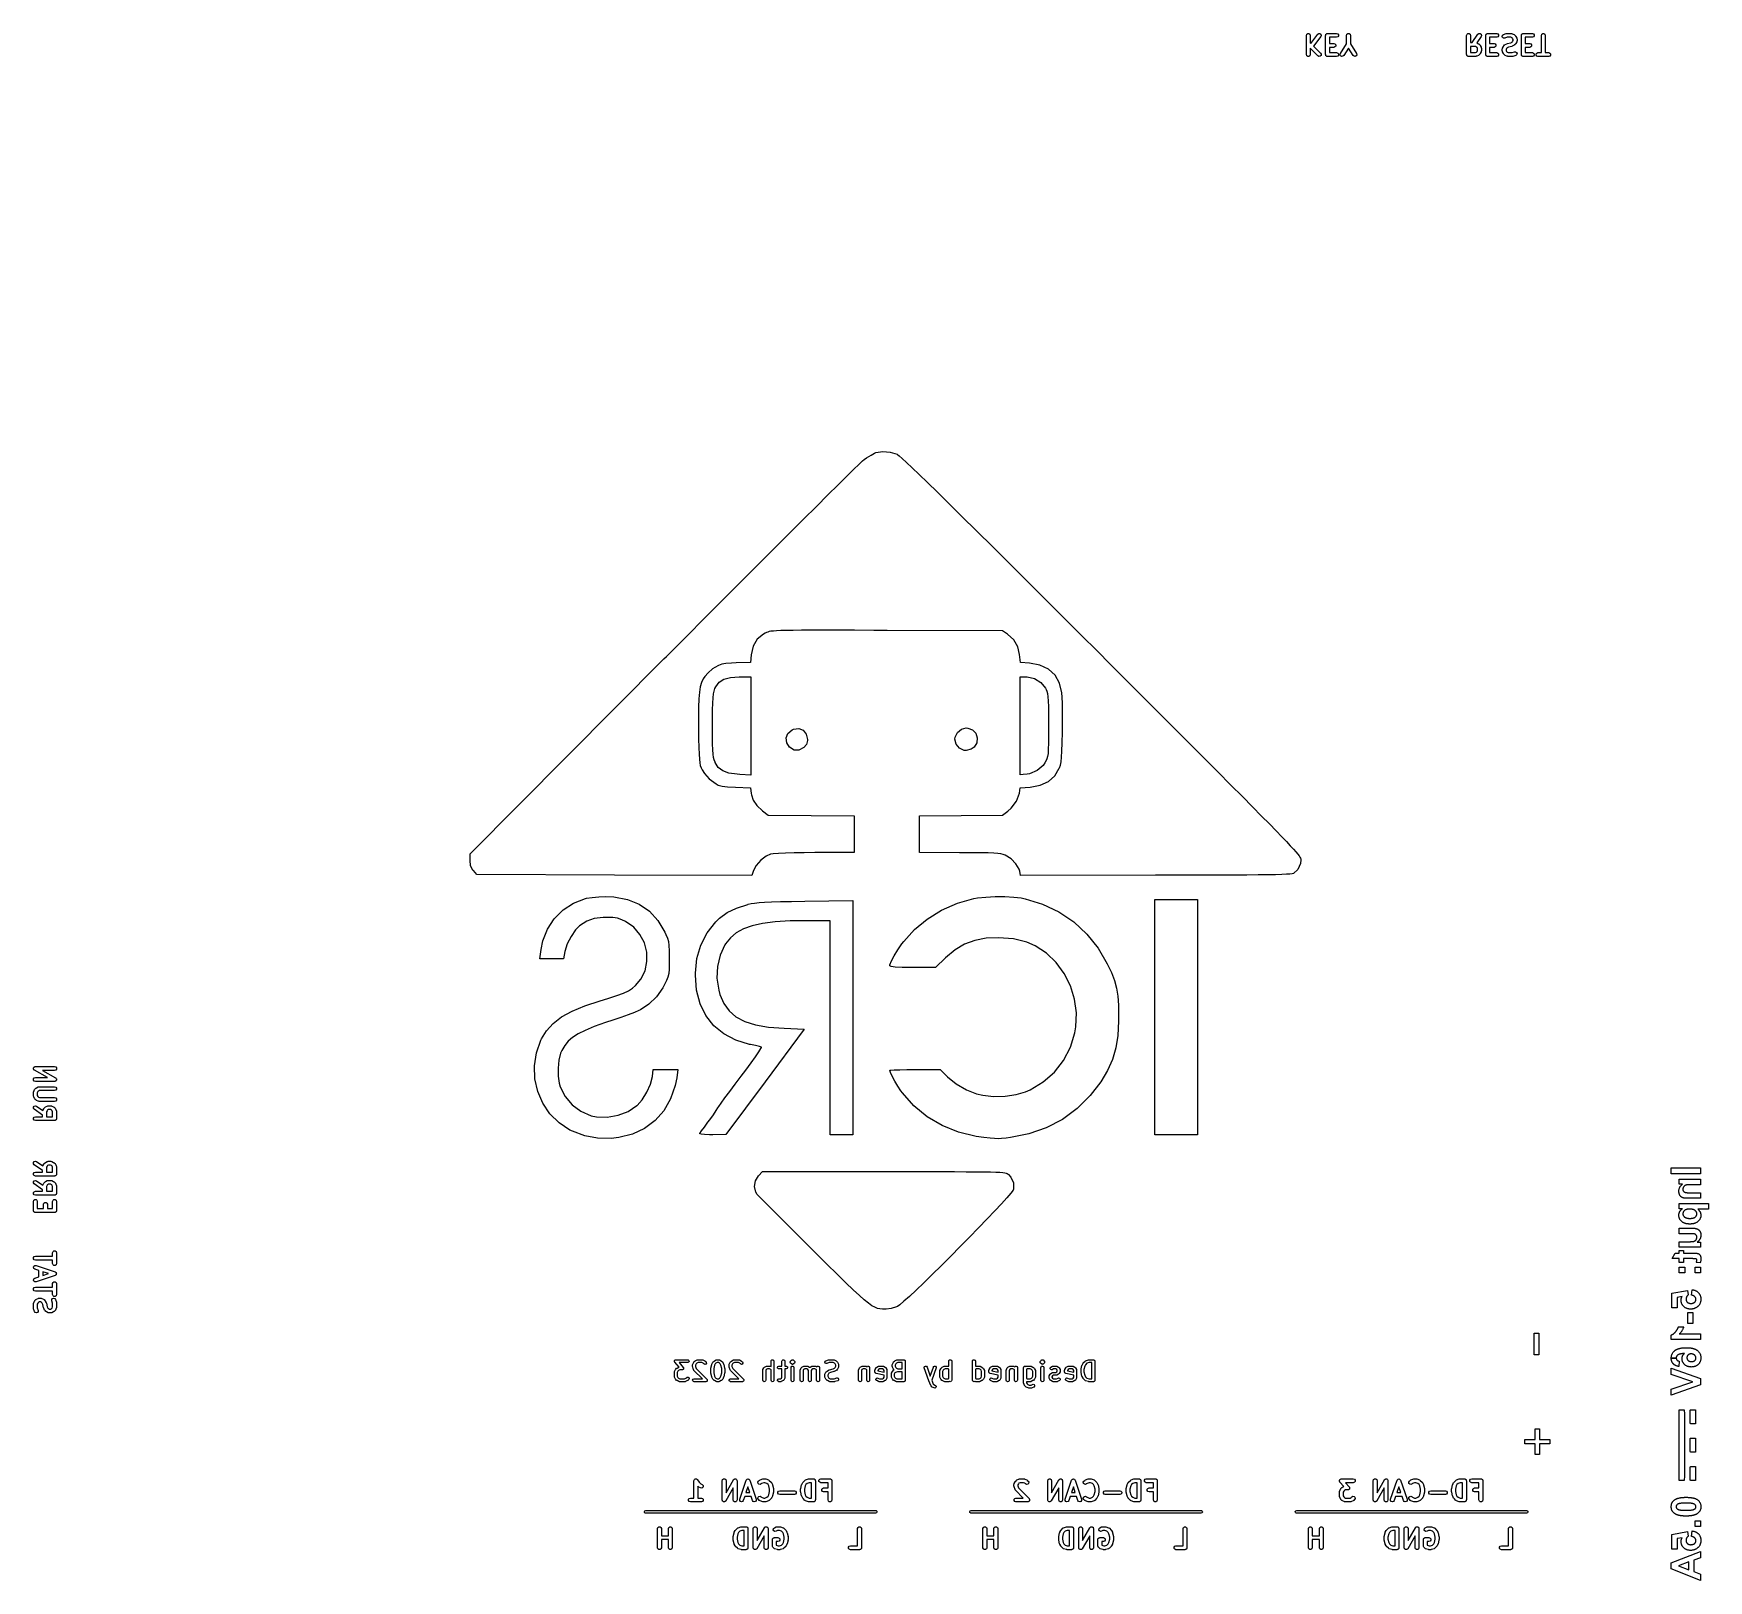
# Model space of a CAD drawing. Extents: x 101 to 188.5, y -136.8 to -56.
import ezdxf

# ---------------------------------------------------------------- set-up
doc = ezdxf.new("R2010")
doc.units = 0
doc.layers.add('BLACK', color=7, linetype='CONTINUOUS')

msp = doc.modelspace()

# ---------------------------------------------------------------- linework, layer by layer
at = {"layer": 'BLACK', "linetype": 'CONTINUOUS'}
for p, q in [((167.507, -56.1224), (167.526, -56.0636)), ((167.507, -57.1224), (167.507, -56.1224)), ((167.526, -56.0636), (167.576, -56.0273)), ((167.576, -56.0273), (167.638, -56.0273)), ((167.638, -56.0273), (167.688, -56.0636)), ((167.688, -56.0636), (167.707, -56.1224)), ((167.707, -56.1224), (167.707, -56.5095)), ((167.707, -56.5095), (167.739, -56.5416)), ((168.108, -57.1931), (167.707, -56.7924)), ((167.707, -56.7924), (167.707, -57.1224)), ((167.739, -56.5416), (168.099, -56.0624)), ((168.259, -56.1824), (167.882, -56.6844)), ((167.882, -56.6844), (168.249, -57.0517)), ((168.099, -56.0624), (168.149, -56.0268)), ((168.149, -56.0268), (168.211, -56.0278)), ((168.211, -56.0278), (168.26, -56.0648)), ((168.279, -56.1239), (168.259, -56.1824)), ((168.26, -56.0648), (168.279, -56.1239)), ((168.507, -56.1224), (168.512, -56.1073)), ((168.507, -57.1224), (168.507, -56.1224)), ((168.512, -56.0915), (168.521, -56.0787)), ((168.512, -56.1073), (168.512, -56.0915)), ((168.521, -56.0787), (168.526, -56.0636)), ((168.526, -56.0636), (168.539, -56.0543)), ((168.539, -56.0543), (168.548, -56.0415)), ((168.548, -56.0415), (168.563, -56.0366)), ((168.563, -56.0366), (168.576, -56.0273)), ((168.576, -56.0273), (168.592, -56.0273)), ((168.592, -56.0273), (168.607, -56.0224)), ((168.607, -56.0224), (169.083, -56.0224)), ((169.083, -56.2224), (168.707, -56.2224)), ((168.707, -56.2224), (168.707, -56.5462)), ((168.707, -56.5462), (168.94, -56.5462)), ((168.94, -56.7462), (168.707, -56.7462)), ((168.707, -56.7462), (168.707, -57.0224)), ((168.94, -56.5462), (168.999, -56.5653)), ((168.999, -56.7271), (168.94, -56.7462)), ((168.999, -56.5653), (169.036, -56.6153)), ((169.036, -56.6771), (168.999, -56.7271)), ((169.036, -56.6153), (169.036, -56.6771)), ((169.083, -56.0224), (169.142, -56.0415)), ((169.142, -56.2033), (169.083, -56.2224)), ((169.142, -56.0415), (169.178, -56.0915)), ((169.178, -56.1533), (169.142, -56.2033)), ((169.178, -56.0915), (169.178, -56.1533)), ((169.285, -57.0687), (169.602, -56.5695)), ((169.702, -56.7848), (169.453, -57.1761)), ((169.602, -56.1224), (169.621, -56.0636)), ((169.602, -56.5695), (169.602, -56.1224)), ((169.621, -56.0636), (169.671, -56.0273)), ((169.671, -56.0273), (169.733, -56.0273)), ((169.951, -57.1761), (169.702, -56.7848)), ((169.733, -56.0273), (169.783, -56.0636)), ((169.783, -56.0636), (169.802, -56.1224)), ((169.802, -56.1224), (169.802, -56.5695)), ((169.802, -56.5695), (170.12, -57.0687)), ((175.876, -56.1224), (175.895, -56.0636)), ((175.876, -57.1224), (175.876, -56.1224)), ((175.895, -56.0636), (175.945, -56.0273)), ((175.945, -56.0273), (176.007, -56.0273)), ((176.007, -56.0273), (176.057, -56.0636)), ((176.057, -56.0636), (176.076, -56.1224)), ((176.076, -56.1224), (176.076, -56.4986)), ((176.076, -56.4986), (176.162, -56.4986)), ((176.076, -56.6986), (176.076, -57.0224)), ((176.334, -56.6986), (176.076, -56.6986)), ((176.162, -56.4986), (176.466, -56.065)), ((176.393, -56.7284), (176.334, -56.6986)), ((176.418, -56.753), (176.393, -56.7284)), ((176.63, -56.1797), (176.399, -56.5087)), ((176.399, -56.5087), (176.402, -56.5091)), ((176.402, -56.5091), (176.497, -56.5567)), ((176.448, -56.8127), (176.418, -56.753)), ((176.448, -56.9083), (176.448, -56.8127)), ((176.466, -56.065), (176.515, -56.0278)), ((176.497, -56.5567), (176.509, -56.5681)), ((176.509, -56.5681), (176.523, -56.5755)), ((176.515, -56.0278), (176.577, -56.0267)), ((176.523, -56.5755), (176.571, -56.6231)), ((176.571, -56.6231), (176.578, -56.6375)), ((176.577, -56.0267), (176.627, -56.0622)), ((176.578, -56.6375), (176.589, -56.6491)), ((176.589, -56.6491), (176.637, -56.7443)), ((176.627, -56.0622), (176.648, -56.1206)), ((176.648, -56.1206), (176.63, -56.1797)), ((176.637, -56.7443), (176.64, -56.7671)), ((176.64, -56.7671), (176.648, -56.789)), ((176.648, -56.789), (176.648, -56.9319)), ((176.876, -56.1224), (176.881, -56.1073)), ((176.876, -57.1224), (176.876, -56.1224)), ((176.881, -56.0915), (176.89, -56.0787)), ((176.881, -56.1073), (176.881, -56.0915)), ((176.89, -56.0787), (176.895, -56.0636)), ((176.895, -56.0636), (176.908, -56.0543)), ((176.908, -56.0543), (176.917, -56.0415)), ((176.917, -56.0415), (176.932, -56.0366)), ((176.932, -56.0366), (176.945, -56.0273)), ((176.945, -56.0273), (176.961, -56.0273)), ((176.961, -56.0273), (176.976, -56.0224)), ((176.976, -56.0224), (177.452, -56.0224)), ((177.452, -56.2224), (177.076, -56.2224)), ((177.076, -56.2224), (177.076, -56.5462)), ((177.076, -56.5462), (177.31, -56.5462)), ((177.31, -56.7462), (177.076, -56.7462)), ((177.076, -56.7462), (177.076, -57.0224)), ((177.31, -56.5462), (177.368, -56.5653)), ((177.368, -56.7271), (177.31, -56.7462)), ((177.368, -56.5653), (177.405, -56.6153)), ((177.405, -56.6771), (177.368, -56.7271)), ((177.405, -56.6153), (177.405, -56.6771)), ((177.452, -56.0224), (177.511, -56.0415)), ((177.511, -56.2033), (177.452, -56.2224)), ((177.511, -56.0415), (177.547, -56.0915)), ((177.547, -56.1533), (177.511, -56.2033)), ((177.547, -56.0915), (177.547, -56.1533)), ((177.733, -56.1708), (177.752, -56.1118)), ((177.753, -56.2294), (177.733, -56.1708)), ((177.733, -56.8367), (177.74, -56.8147)), ((177.733, -56.9319), (177.733, -56.8367)), ((177.74, -56.8147), (177.744, -56.7919)), ((177.744, -56.7919), (177.792, -56.6967)), ((177.752, -56.1118), (177.802, -56.0751)), ((177.803, -56.2653), (177.753, -56.2294)), ((177.792, -56.6967), (177.803, -56.6852)), ((177.802, -56.0751), (177.945, -56.0275)), ((177.865, -56.2649), (177.803, -56.2653)), ((177.803, -56.6852), (177.81, -56.6707)), ((177.81, -56.6707), (177.858, -56.6231)), ((177.858, -56.6231), (177.872, -56.6157)), ((177.992, -56.2224), (177.865, -56.2649)), ((177.872, -56.6157), (177.884, -56.6044)), ((177.884, -56.6044), (177.979, -56.5567)), ((177.963, -56.8007), (177.933, -56.8603)), ((177.933, -56.8603), (177.933, -56.9083)), ((177.945, -56.0275), (177.961, -56.0274)), ((177.961, -56.0274), (177.976, -56.0224)), ((177.988, -56.776), (177.963, -56.8007)), ((177.976, -56.0224), (178.214, -56.0224)), ((177.979, -56.5567), (177.99, -56.5551)), ((178.059, -56.7405), (177.988, -56.776)), ((177.99, -56.5551), (178, -56.5492)), ((178.191, -56.2224), (177.992, -56.2224)), ((178, -56.5492), (178.179, -56.5042)), ((178.239, -56.6956), (178.059, -56.7405)), ((178.179, -56.5042), (178.25, -56.4688)), ((178.25, -56.2522), (178.191, -56.2224)), ((178.214, -56.0224), (178.236, -56.0295)), ((178.236, -56.0295), (178.259, -56.0329)), ((178.248, -56.6897), (178.239, -56.6956)), ((178.259, -56.688), (178.248, -56.6897)), ((178.275, -56.2769), (178.25, -56.2522)), ((178.25, -56.4688), (178.275, -56.4441)), ((178.259, -56.0329), (178.354, -56.0806)), ((178.354, -56.6404), (178.259, -56.688)), ((178.305, -56.3365), (178.275, -56.2769)), ((178.275, -56.4441), (178.305, -56.3845)), ((178.305, -56.3845), (178.305, -56.3365)), ((178.354, -56.0806), (178.366, -56.0919)), ((178.366, -56.629), (178.354, -56.6404)), ((178.366, -56.0919), (178.38, -56.0993)), ((178.38, -56.6217), (178.366, -56.629)), ((178.38, -56.0993), (178.428, -56.1469)), ((178.428, -56.574), (178.38, -56.6217)), ((178.428, -56.1469), (178.435, -56.1613)), ((178.435, -56.5596), (178.428, -56.574)), ((178.435, -56.1613), (178.447, -56.1729)), ((178.447, -56.5481), (178.435, -56.5596)), ((178.447, -56.1729), (178.494, -56.2681)), ((178.494, -56.4528), (178.447, -56.5481)), ((178.494, -56.2681), (178.498, -56.2909)), ((178.498, -56.43), (178.494, -56.4528)), ((178.498, -56.2909), (178.505, -56.3129)), ((178.505, -56.4081), (178.498, -56.43)), ((178.505, -56.3129), (178.505, -56.4081)), ((178.733, -56.1224), (178.738, -56.1073)), ((178.733, -57.1224), (178.733, -56.1224)), ((178.738, -56.0915), (178.748, -56.0787)), ((178.738, -56.1073), (178.738, -56.0915)), ((178.748, -56.0787), (178.752, -56.0636)), ((178.752, -56.0636), (178.765, -56.0543)), ((178.765, -56.0543), (178.775, -56.0415)), ((178.775, -56.0415), (178.79, -56.0366)), ((178.79, -56.0366), (178.802, -56.0273)), ((178.802, -56.0273), (178.818, -56.0273)), ((178.818, -56.0273), (178.833, -56.0224)), ((178.833, -56.0224), (179.31, -56.0224)), ((179.31, -56.2224), (178.933, -56.2224)), ((178.933, -56.2224), (178.933, -56.5462)), ((178.933, -56.5462), (179.167, -56.5462)), ((179.167, -56.7462), (178.933, -56.7462)), ((178.933, -56.7462), (178.933, -57.0224)), ((179.167, -56.5462), (179.225, -56.5653)), ((179.225, -56.7271), (179.167, -56.7462)), ((179.225, -56.5653), (179.262, -56.6153)), ((179.262, -56.6771), (179.225, -56.7271)), ((179.262, -56.6153), (179.262, -56.6771)), ((179.31, -56.0224), (179.368, -56.0415)), ((179.368, -56.2033), (179.31, -56.2224)), ((179.368, -56.0415), (179.405, -56.0915)), ((179.405, -56.1533), (179.368, -56.2033)), ((179.405, -56.0915), (179.405, -56.1533)), ((179.781, -56.1224), (179.8, -56.0636)), ((179.781, -57.0224), (179.781, -56.1224)), ((179.8, -56.0636), (179.85, -56.0273)), ((179.85, -56.0273), (179.912, -56.0273)), ((179.912, -56.0273), (179.962, -56.0636)), ((179.962, -56.0636), (179.981, -56.1224)), ((179.981, -56.1224), (179.981, -57.0224)), ((167.526, -57.1812), (167.507, -57.1224)), ((167.576, -57.2175), (167.526, -57.1812)), ((167.638, -57.2175), (167.576, -57.2175)), ((167.688, -57.1812), (167.638, -57.2175)), ((167.707, -57.1224), (167.688, -57.1812)), ((168.163, -57.2211), (168.108, -57.1931)), ((168.224, -57.2115), (168.163, -57.2211)), ((168.268, -57.1678), (168.224, -57.2115)), ((168.249, -57.0517), (168.277, -57.1067)), ((168.277, -57.1067), (168.268, -57.1678)), ((168.512, -57.1374), (168.507, -57.1224)), ((168.512, -57.1533), (168.512, -57.1374)), ((168.521, -57.1661), (168.512, -57.1533)), ((168.526, -57.1812), (168.521, -57.1661)), ((168.539, -57.1905), (168.526, -57.1812)), ((168.548, -57.2033), (168.539, -57.1905)), ((168.563, -57.2082), (168.548, -57.2033)), ((168.576, -57.2175), (168.563, -57.2082)), ((168.592, -57.2175), (168.576, -57.2175)), ((168.607, -57.2224), (168.592, -57.2175)), ((169.083, -57.2224), (168.607, -57.2224)), ((168.707, -57.0224), (169.083, -57.0224)), ((169.083, -57.0224), (169.142, -57.0415)), ((169.142, -57.2033), (169.083, -57.2224)), ((169.142, -57.0415), (169.178, -57.0915)), ((169.178, -57.1533), (169.142, -57.2033)), ((169.178, -57.0915), (169.178, -57.1533)), ((169.269, -57.1285), (169.285, -57.0687)), ((169.292, -57.186), (169.269, -57.1285)), ((169.344, -57.2192), (169.292, -57.186)), ((169.406, -57.2154), (169.344, -57.2192)), ((169.453, -57.1761), (169.406, -57.2154)), ((169.999, -57.2154), (169.951, -57.1761)), ((170.061, -57.2192), (169.999, -57.2154)), ((170.113, -57.186), (170.061, -57.2192)), ((170.136, -57.1285), (170.113, -57.186)), ((170.12, -57.0687), (170.136, -57.1285)), ((175.881, -57.1374), (175.876, -57.1224)), ((175.881, -57.1533), (175.881, -57.1374)), ((175.89, -57.1661), (175.881, -57.1533)), ((175.895, -57.1812), (175.89, -57.1661)), ((175.908, -57.1905), (175.895, -57.1812)), ((175.917, -57.2033), (175.908, -57.1905)), ((175.932, -57.2082), (175.917, -57.2033)), ((175.945, -57.2175), (175.932, -57.2082)), ((175.961, -57.2175), (175.945, -57.2175)), ((175.976, -57.2224), (175.961, -57.2175)), ((176.357, -57.2224), (175.976, -57.2224)), ((176.076, -57.0224), (176.334, -57.0224)), ((176.334, -57.0224), (176.393, -56.9926)), ((176.379, -57.2153), (176.357, -57.2224)), ((176.402, -57.2118), (176.379, -57.2153)), ((176.393, -56.9926), (176.418, -56.9679)), ((176.497, -57.1642), (176.402, -57.2118)), ((176.418, -56.9679), (176.448, -56.9083)), ((176.509, -57.1528), (176.497, -57.1642)), ((176.523, -57.1455), (176.509, -57.1528)), ((176.571, -57.0979), (176.523, -57.1455)), ((176.578, -57.0834), (176.571, -57.0979)), ((176.589, -57.0719), (176.578, -57.0834)), ((176.637, -56.9766), (176.589, -57.0719)), ((176.64, -56.9538), (176.637, -56.9766)), ((176.648, -56.9319), (176.64, -56.9538)), ((176.881, -57.1374), (176.876, -57.1224)), ((176.881, -57.1533), (176.881, -57.1374)), ((176.89, -57.1661), (176.881, -57.1533)), ((176.895, -57.1812), (176.89, -57.1661)), ((176.908, -57.1905), (176.895, -57.1812)), ((176.917, -57.2033), (176.908, -57.1905)), ((176.932, -57.2082), (176.917, -57.2033)), ((176.945, -57.2175), (176.932, -57.2082)), ((176.961, -57.2175), (176.945, -57.2175)), ((176.976, -57.2224), (176.961, -57.2175)), ((177.452, -57.2224), (176.976, -57.2224)), ((177.076, -57.0224), (177.452, -57.0224)), ((177.452, -57.0224), (177.511, -57.0415)), ((177.511, -57.2033), (177.452, -57.2224)), ((177.511, -57.0415), (177.547, -57.0915)), ((177.547, -57.1533), (177.511, -57.2033)), ((177.547, -57.0915), (177.547, -57.1533)), ((177.74, -56.9538), (177.733, -56.9319)), ((177.744, -56.9766), (177.74, -56.9538)), ((177.792, -57.0719), (177.744, -56.9766)), ((177.803, -57.0834), (177.792, -57.0719)), ((177.81, -57.0979), (177.803, -57.0834)), ((177.858, -57.1455), (177.81, -57.0979)), ((177.872, -57.1528), (177.858, -57.1455)), ((177.884, -57.1642), (177.872, -57.1528)), ((177.979, -57.2118), (177.884, -57.1642)), ((177.933, -56.9083), (177.963, -56.9679)), ((177.963, -56.9679), (177.988, -56.9926)), ((178.002, -57.2153), (177.979, -57.2118)), ((177.988, -56.9926), (178.047, -57.0224)), ((178.024, -57.2224), (178.002, -57.2153)), ((178.262, -57.2224), (178.024, -57.2224)), ((178.047, -57.0224), (178.246, -57.0224)), ((178.246, -57.0224), (178.373, -56.9799)), ((178.277, -57.2174), (178.262, -57.2224)), ((178.294, -57.2172), (178.277, -57.2174)), ((178.436, -57.1696), (178.294, -57.2172)), ((178.373, -56.9799), (178.435, -56.9794)), ((178.435, -56.9794), (178.485, -57.0154)), ((178.486, -57.1329), (178.436, -57.1696)), ((178.485, -57.0154), (178.505, -57.074)), ((178.505, -57.074), (178.486, -57.1329)), ((178.738, -57.1374), (178.733, -57.1224)), ((178.738, -57.1533), (178.738, -57.1374)), ((178.748, -57.1661), (178.738, -57.1533)), ((178.752, -57.1812), (178.748, -57.1661)), ((178.765, -57.1905), (178.752, -57.1812)), ((178.775, -57.2033), (178.765, -57.1905)), ((178.79, -57.2082), (178.775, -57.2033)), ((178.802, -57.2175), (178.79, -57.2082)), ((178.818, -57.2175), (178.802, -57.2175)), ((178.833, -57.2224), (178.818, -57.2175)), ((179.31, -57.2224), (178.833, -57.2224)), ((178.933, -57.0224), (179.31, -57.0224)), ((179.31, -57.0224), (179.368, -57.0415)), ((179.368, -57.2033), (179.31, -57.2224)), ((179.368, -57.0415), (179.405, -57.0915)), ((179.405, -57.1533), (179.368, -57.2033)), ((179.405, -57.0915), (179.405, -57.1533)), ((179.5, -57.0915), (179.536, -57.0415)), ((179.5, -57.1533), (179.5, -57.0915)), ((179.536, -57.2033), (179.5, -57.1533)), ((179.536, -57.0415), (179.595, -57.0224)), ((179.595, -57.2224), (179.536, -57.2033)), ((179.595, -57.0224), (179.781, -57.0224)), ((180.167, -57.2224), (179.595, -57.2224)), ((179.981, -57.0224), (180.167, -57.0224)), ((180.167, -57.0224), (180.225, -57.0415)), ((180.225, -57.2033), (180.167, -57.2224)), ((180.225, -57.0415), (180.262, -57.0915)), ((180.262, -57.1533), (180.225, -57.2033)), ((180.262, -57.0915), (180.262, -57.1533)), ((143.859, -78.7979), (144.138, -78.5271)), ((144.138, -78.5271), (144.322, -78.351)), ((144.322, -78.351), (144.408, -78.2749)), ((144.408, -78.2749), (144.536, -78.1865)), ((144.536, -78.1865), (144.767, -78.0421)), ((144.767, -78.0421), (144.948, -77.947)), ((144.948, -77.947), (145.025, -77.9185)), ((145.025, -77.9185), (145.379, -77.863)), ((145.379, -77.863), (145.769, -77.8932)), ((145.769, -77.8932), (146.13, -78.0059)), ((146.13, -78.0059), (146.146, -78.0149)), ((146.146, -78.0149), (146.238, -78.0861)), ((146.238, -78.0861), (146.394, -78.2233)), ((146.394, -78.2233), (146.618, -78.4291)), ((146.618, -78.4291), (146.911, -78.7062)), ((146.911, -78.7062), (147.276, -79.0572)), ((142.514, -80.1262), (143.042, -79.6026)), ((143.042, -79.6026), (143.492, -79.1581)), ((143.492, -79.1581), (143.859, -78.7979)), ((147.276, -79.0572), (147.717, -79.4846)), ((147.717, -79.4846), (148.235, -79.9911)), ((141.912, -80.7236), (142.514, -80.1262)), ((148.235, -79.9911), (148.833, -80.5793)), ((141.243, -81.3895), (141.912, -80.7236)), ((148.833, -80.5793), (149.515, -81.2519)), ((149.515, -81.2519), (150.281, -82.0114)), ((139.723, -82.9065), (140.512, -82.1189)), ((140.512, -82.1189), (141.243, -81.3895)), ((150.281, -82.0114), (151.137, -82.8604)), ((138.882, -83.7471), (139.723, -82.9065)), ((151.137, -82.8604), (152.083, -83.8017)), ((137.994, -84.6354), (138.882, -83.7471)), ((152.083, -83.8017), (153.123, -84.8377)), ((137.065, -85.5662), (137.994, -84.6354)), ((153.123, -84.8377), (154.259, -85.9711)), ((136.1, -86.5344), (137.065, -85.5662)), ((135.104, -87.5346), (136.1, -86.5344)), ((154.259, -85.9711), (155.493, -87.2045)), ((139.151, -87.395), (138.823, -87.669)), ((139.245, -87.3447), (139.151, -87.395)), ((139.305, -87.3162), (139.245, -87.3447)), ((139.368, -87.2914), (139.305, -87.3162)), ((139.442, -87.2701), (139.368, -87.2914)), ((139.539, -87.2519), (139.442, -87.2701)), ((139.667, -87.2368), (139.539, -87.2519)), ((139.837, -87.2245), (139.667, -87.2368)), ((140.059, -87.2148), (139.837, -87.2245)), ((140.344, -87.2074), (140.059, -87.2148)), ((140.7, -87.2022), (140.344, -87.2074)), ((141.137, -87.199), (140.7, -87.2022)), ((141.667, -87.1974), (141.137, -87.199)), ((142.299, -87.1973), (141.667, -87.1974)), ((143.042, -87.1985), (142.299, -87.1973)), ((143.907, -87.2008), (143.042, -87.1985)), ((144.905, -87.2039), (143.907, -87.2008)), ((145.605, -87.2062), (144.905, -87.2039)), ((151.639, -87.2259), (145.605, -87.2062)), ((151.899, -87.4044), (151.639, -87.2259)), ((152.228, -87.7014), (151.899, -87.4044)), ((155.493, -87.2045), (156.83, -88.5405)), ((134.082, -88.5618), (135.104, -87.5346)), ((138.602, -88.0368), (138.499, -88.4812)), ((138.823, -87.669), (138.602, -88.0368)), ((152.433, -88.0662), (152.228, -87.7014)), ((152.523, -88.4575), (152.433, -88.0662)), ((123.821, -98.8789), (133.948, -88.6965)), ((133.948, -88.6965), (134.082, -88.5618)), ((136.489, -89.2181), (136.252, -89.4175)), ((136.611, -89.1381), (136.489, -89.2181)), ((136.794, -89.0403), (136.611, -89.1381)), ((136.971, -88.9764), (136.794, -89.0403)), ((137.184, -88.9374), (136.971, -88.9764)), ((137.476, -88.9142), (137.184, -88.9374)), ((137.715, -88.9038), (137.476, -88.9142)), ((138.466, -88.876), (137.715, -88.9038)), ((138.499, -88.4812), (138.466, -88.876)), ((152.572, -88.8733), (152.523, -88.4575)), ((153.047, -88.9115), (152.572, -88.8733)), ((153.588, -89.0152), (153.047, -88.9115)), ((154.035, -89.2279), (153.588, -89.0152)), ((154.38, -89.5436), (154.035, -89.2279)), ((156.83, -88.5405), (157.021, -88.7316)), ((157.021, -88.7316), (158.233, -89.9443)), ((135.916, -89.9312), (135.849, -90.1536)), ((136.003, -89.7414), (135.916, -89.9312)), ((136.078, -89.6182), (136.003, -89.7414)), ((136.252, -89.4175), (136.078, -89.6182)), ((136.66, -90.1468), (136.835, -89.9055)), ((136.835, -89.9055), (137.082, -89.7466)), ((137.082, -89.7466), (137.424, -89.6593)), ((137.424, -89.6593), (137.883, -89.6327)), ((137.883, -89.6327), (138.483, -89.6327)), ((138.483, -89.6327), (138.483, -92.197)), ((152.553, -92.1875), (152.553, -89.6327)), ((152.553, -89.6327), (152.858, -89.6327)), ((152.858, -89.6327), (152.924, -89.6348)), ((152.924, -89.6348), (153.3, -89.7259)), ((153.3, -89.7259), (153.633, -89.9317)), ((153.633, -89.9317), (153.878, -90.2254)), ((154.616, -89.9561), (154.38, -89.5436)), ((154.738, -90.4591), (154.616, -89.9561)), ((158.233, -89.9443), (159.346, -91.0573)), ((135.771, -90.773), (135.754, -91.2084)), ((135.801, -90.4278), (135.771, -90.773)), ((135.849, -90.1536), (135.801, -90.4278)), ((136.497, -90.9976), (136.513, -90.7271)), ((136.513, -90.7271), (136.536, -90.5266)), ((136.536, -90.5266), (136.569, -90.3741)), ((136.569, -90.3741), (136.613, -90.2479)), ((136.613, -90.2479), (136.66, -90.1468)), ((153.878, -90.2254), (153.909, -90.2836)), ((153.909, -90.2836), (153.953, -90.3849)), ((153.953, -90.3849), (153.985, -90.5058)), ((153.985, -90.5058), (154.007, -90.6678)), ((154.007, -90.6678), (154.022, -90.8921)), ((154.022, -90.8921), (154.03, -91.2004)), ((154.739, -90.4734), (154.738, -90.4591)), ((154.753, -90.6921), (154.739, -90.4734)), ((154.763, -91.028), (154.753, -90.6921)), ((135.754, -91.2084), (135.75, -91.7534)), ((135.75, -91.7534), (135.756, -92.427)), ((136.484, -91.8357), (136.488, -91.3599)), ((136.484, -92.1738), (136.484, -91.8357)), ((136.488, -91.3599), (136.497, -90.9976)), ((154.03, -91.2004), (154.034, -91.6138)), ((154.034, -91.6138), (154.034, -92.154)), ((154.768, -91.4504), (154.763, -91.028)), ((154.768, -91.9284), (154.768, -91.4504)), ((159.346, -91.0573), (160.363, -92.075)), ((135.756, -92.427), (135.763, -92.8657)), ((136.485, -92.7142), (136.484, -92.1738)), ((136.49, -93.1288), (136.485, -92.7142)), ((138.483, -92.197), (138.483, -94.7613)), ((140.332, -92.8216), (140.426, -92.5852)), ((140.426, -92.5852), (140.644, -92.4031)), ((140.644, -92.4031), (140.725, -92.3674)), ((140.725, -92.3674), (140.993, -92.3348)), ((140.993, -92.3348), (141.223, -92.4251)), ((141.223, -92.4251), (141.385, -92.619)), ((141.385, -92.619), (141.445, -92.8971)), ((149.159, -92.7804), (149.276, -92.5399)), ((149.276, -92.5399), (149.483, -92.3657)), ((149.483, -92.3657), (149.739, -92.2985)), ((149.739, -92.2985), (149.817, -92.3035)), ((149.817, -92.3035), (150.064, -92.3968)), ((150.064, -92.3968), (150.236, -92.5803)), ((150.236, -92.5803), (150.317, -92.817)), ((152.553, -94.7423), (152.553, -92.1875)), ((154.034, -92.6957), (154.031, -93.104)), ((154.034, -92.154), (154.034, -92.1613)), ((154.034, -92.1613), (154.034, -92.6957)), ((154.748, -93.0824), (154.76, -92.5289)), ((154.76, -92.5289), (154.762, -92.4312)), ((154.762, -92.4312), (154.768, -91.9284)), ((160.363, -92.075), (161.288, -93.002)), ((135.763, -92.8657), (135.772, -93.328)), ((135.772, -93.328), (135.783, -93.6787)), ((136.5, -93.4399), (136.49, -93.1288)), ((136.516, -93.6697), (136.5, -93.4399)), ((140.366, -93.0776), (140.332, -92.8216)), ((140.516, -93.3016), (140.366, -93.0776)), ((140.752, -93.4543), (140.516, -93.3016)), ((141.003, -93.4602), (140.752, -93.4543)), ((141.25, -93.3299), (141.003, -93.4602)), ((141.395, -93.1685), (141.25, -93.3299)), ((141.444, -92.9555), (141.395, -93.1685)), ((141.445, -92.8971), (141.444, -92.9555)), ((149.147, -92.891), (149.159, -92.7804)), ((149.214, -93.1471), (149.147, -92.891)), ((149.388, -93.354), (149.214, -93.1471)), ((149.629, -93.4709), (149.388, -93.354)), ((149.739, -93.4834), (149.629, -93.4709)), ((149.999, -93.4142), (149.739, -93.4834)), ((150.15, -93.3016), (149.999, -93.4142)), ((150.294, -93.0698), (150.15, -93.3016)), ((150.317, -92.817), (150.294, -93.0698)), ((154.024, -93.4077), (154.01, -93.6284)), ((154.031, -93.104), (154.024, -93.4077)), ((154.715, -93.8306), (154.734, -93.5092)), ((154.734, -93.5092), (154.748, -93.0824)), ((161.288, -93.002), (162.127, -93.8424)), ((135.783, -93.6787), (135.799, -93.9385)), ((135.799, -93.9385), (135.821, -94.1281)), ((135.821, -94.1281), (135.85, -94.2683)), ((135.85, -94.2683), (135.889, -94.3797)), ((135.889, -94.3797), (135.94, -94.4831)), ((135.94, -94.4831), (136.064, -94.6848)), ((136.541, -93.8405), (136.516, -93.6697)), ((136.577, -93.9747), (136.541, -93.8405)), ((136.624, -94.0944), (136.577, -93.9747)), ((136.63, -94.1072), (136.624, -94.0944)), ((136.79, -94.3601), (136.63, -94.1072)), ((137.02, -94.5389), (136.79, -94.3601)), ((153.756, -94.2551), (153.446, -94.5245)), ((153.852, -94.1152), (153.756, -94.2551)), ((153.911, -94.0097), (153.852, -94.1152)), ((153.956, -93.9078), (153.911, -94.0097)), ((153.988, -93.7879), (153.956, -93.9078)), ((154.01, -93.6284), (153.988, -93.7879)), ((154.36, -94.8089), (154.601, -94.408)), ((154.601, -94.408), (154.614, -94.3774)), ((154.614, -94.3774), (154.657, -94.2434)), ((154.657, -94.2434), (154.69, -94.0683)), ((154.69, -94.0683), (154.715, -93.8306)), ((162.127, -93.8424), (162.883, -94.6008)), ((136.064, -94.6848), (136.316, -94.9664)), ((136.316, -94.9664), (136.669, -95.2237)), ((136.669, -95.2237), (136.79, -95.2828)), ((136.79, -95.2828), (136.99, -95.3354)), ((136.99, -95.3354), (137.276, -95.371)), ((137.342, -94.6547), (137.02, -94.5389)), ((137.779, -94.7185), (137.342, -94.6547)), ((137.909, -94.7276), (137.779, -94.7185)), ((138.483, -94.7613), (137.909, -94.7276)), ((152.72, -94.7337), (152.553, -94.7423)), ((152.929, -94.7099), (152.72, -94.7337)), ((153.035, -94.6894), (152.929, -94.7099)), ((153.446, -94.5245), (153.035, -94.6894)), ((153.071, -95.3868), (153.606, -95.2916)), ((153.606, -95.2916), (154.032, -95.1012)), ((154.032, -95.1012), (154.36, -94.8089)), ((162.883, -94.6008), (163.56, -95.2815)), ((163.56, -95.2815), (164.163, -95.8889)), ((137.276, -95.371), (137.679, -95.3946)), ((137.679, -95.3946), (138.466, -95.4271)), ((138.466, -95.4271), (138.506, -95.7262)), ((138.506, -95.7262), (138.517, -95.7925)), ((138.517, -95.7925), (138.613, -96.0792)), ((138.613, -96.0792), (138.801, -96.3454)), ((152.09, -96.4928), (152.372, -96.1251)), ((152.372, -96.1251), (152.517, -95.703)), ((152.517, -95.703), (152.563, -95.4294)), ((152.563, -95.4294), (153.07, -95.3869)), ((153.07, -95.3869), (153.071, -95.3868)), ((164.163, -95.8889), (164.696, -96.4274)), ((138.801, -96.3454), (139.106, -96.6263)), ((139.106, -96.6263), (139.385, -96.8528)), ((139.385, -96.8528), (141.637, -96.8753)), ((141.637, -96.8753), (143.889, -96.8978)), ((143.889, -96.8978), (143.889, -97.8565)), ((147.296, -96.898), (149.468, -96.8754)), ((147.296, -97.8566), (147.296, -96.898)), ((149.468, -96.8754), (151.64, -96.8528)), ((151.64, -96.8528), (151.918, -96.6405)), ((151.918, -96.6405), (152.09, -96.4928)), ((164.696, -96.4274), (165.164, -96.9014)), ((165.164, -96.9014), (165.57, -97.3152)), ((143.889, -97.8565), (143.889, -98.8152)), ((147.296, -98.8152), (147.296, -97.8566)), ((165.57, -97.3152), (165.919, -97.6733)), ((165.919, -97.6733), (166.215, -97.98)), ((166.215, -97.98), (166.463, -98.2396)), ((139.927, -98.8525), (139.657, -98.8701)), ((140.301, -98.8375), (139.927, -98.8525)), ((140.757, -98.8259), (140.301, -98.8375)), ((141.274, -98.8184), (140.757, -98.8259)), ((141.829, -98.8156), (141.274, -98.8184)), ((141.834, -98.8156), (141.829, -98.8156)), ((143.889, -98.8152), (141.834, -98.8156)), ((149.388, -98.8168), (147.296, -98.8152)), ((150.01, -98.8181), (149.388, -98.8168)), ((150.503, -98.8217), (150.01, -98.8181)), ((150.884, -98.8286), (150.503, -98.8217)), ((151.173, -98.8399), (150.884, -98.8286)), ((151.388, -98.8567), (151.173, -98.8399)), ((151.546, -98.88), (151.388, -98.8567)), ((166.463, -98.2396), (166.666, -98.4567)), ((166.666, -98.4567), (166.83, -98.6356)), ((166.83, -98.6356), (166.957, -98.7807)), ((166.957, -98.7807), (167.054, -98.8963)), ((123.821, -99.2132), (123.821, -98.8789)), ((123.855, -99.5007), (123.821, -99.2132)), ((123.973, -99.7226), (123.855, -99.5007)), ((124, -99.7552), (123.973, -99.7226)), ((138.775, -99.4777), (138.628, -99.7517)), ((139.01, -99.2098), (138.775, -99.4777)), ((139.285, -98.9951), (139.01, -99.2098)), ((139.514, -98.8897), (139.285, -98.9951)), ((139.657, -98.8701), (139.514, -98.8897)), ((151.668, -98.9109), (151.546, -98.88)), ((151.77, -98.9504), (151.668, -98.9109)), ((151.779, -98.9544), (151.77, -98.9504)), ((152.078, -99.1425), (151.779, -98.9544)), ((152.329, -99.3971), (152.078, -99.1425)), ((152.495, -99.6743), (152.329, -99.3971)), ((152.53, -99.7882), (152.495, -99.6743)), ((167.064, -99.6899), (166.837, -99.8967)), ((167.054, -98.8963), (167.123, -98.9868)), ((167.191, -99.3897), (167.064, -99.6899)), ((167.123, -98.9868), (167.169, -99.0567)), ((167.169, -99.0567), (167.197, -99.1102)), ((167.213, -99.186), (167.191, -99.3897)), ((167.197, -99.1102), (167.21, -99.1519)), ((167.21, -99.1519), (167.213, -99.186)), ((124.178, -99.963), (124, -99.7552)), ((131.362, -99.9826), (124.178, -99.963)), ((138.545, -100.002), (131.362, -99.9826)), ((138.628, -99.7517), (138.545, -100.002)), ((152.572, -100), (152.53, -99.7882)), ((159.616, -99.9974), (152.572, -100)), ((160.835, -99.9966), (159.616, -99.9974)), ((161.914, -99.9951), (160.835, -99.9966)), ((162.861, -99.9928), (161.914, -99.9951)), ((163.684, -99.9896), (162.861, -99.9928)), ((164.391, -99.9854), (163.684, -99.9896)), ((164.99, -99.98), (164.391, -99.9854)), ((165.489, -99.9734), (164.99, -99.98)), ((165.895, -99.9654), (165.489, -99.9734)), ((166.218, -99.9559), (165.895, -99.9654)), ((166.465, -99.9448), (166.218, -99.9559)), ((166.643, -99.9321), (166.465, -99.9448)), ((166.762, -99.9175), (166.643, -99.9321)), ((166.828, -99.901), (166.762, -99.9175)), ((166.837, -99.8967), (166.828, -99.901)), ((128.683, -101.809), (129.229, -101.452)), ((129.229, -101.452), (129.845, -101.214)), ((129.845, -101.214), (129.907, -101.2)), ((129.907, -101.2), (130.193, -101.155)), ((130.193, -101.155), (130.546, -101.124)), ((130.546, -101.124), (130.905, -101.112)), ((130.905, -101.112), (131.335, -101.13)), ((131.335, -101.13), (132.038, -101.255)), ((132.038, -101.255), (132.655, -101.501)), ((138.347, -101.513), (138.504, -101.476)), ((138.504, -101.476), (138.688, -101.446)), ((138.688, -101.446), (138.916, -101.422)), ((138.916, -101.422), (139.204, -101.402)), ((139.204, -101.402), (139.571, -101.386)), ((139.571, -101.386), (140.033, -101.373)), ((140.033, -101.373), (140.609, -101.362)), ((140.609, -101.362), (141.316, -101.352)), ((141.316, -101.352), (143.815, -101.32)), ((143.815, -101.32), (143.815, -107.436)), ((148.454, -101.824), (149.276, -101.462)), ((149.276, -101.462), (150.139, -101.216)), ((150.139, -101.216), (150.319, -101.184)), ((150.319, -101.184), (150.756, -101.137)), ((150.756, -101.137), (151.255, -101.112)), ((151.255, -101.112), (151.763, -101.11)), ((151.763, -101.11), (152.229, -101.132)), ((152.229, -101.132), (152.601, -101.179)), ((152.601, -101.179), (152.815, -101.224)), ((152.815, -101.224), (153.727, -101.504)), ((159.588, -107.405), (159.588, -101.259)), ((159.588, -101.259), (160.699, -101.259)), ((160.699, -101.259), (161.81, -101.259)), ((161.81, -101.259), (161.81, -107.405)), ((127.866, -102.812), (128.224, -102.269)), ((128.224, -102.269), (128.683, -101.809)), ((130.311, -102.259), (129.918, -102.399)), ((130.771, -102.201), (130.311, -102.259)), ((130.945, -102.197), (130.771, -102.201)), ((131.273, -102.204), (130.945, -102.197)), ((131.519, -102.24), (131.273, -102.204)), ((131.746, -102.319), (131.519, -102.24)), ((131.941, -102.412), (131.746, -102.319)), ((132.655, -101.501), (133.187, -101.867)), ((133.187, -101.867), (133.633, -102.354)), ((133.633, -102.354), (133.995, -102.962)), ((136.658, -102.435), (136.853, -102.246)), ((136.853, -102.246), (137.259, -101.948)), ((137.259, -101.948), (137.742, -101.711)), ((137.742, -101.711), (138.335, -101.516)), ((138.335, -101.516), (138.347, -101.513)), ((147.029, -102.833), (147.698, -102.285)), ((147.698, -102.285), (148.454, -101.824)), ((153.727, -101.504), (154.578, -101.912)), ((154.578, -101.912), (155.354, -102.437)), ((127.626, -103.421), (127.866, -102.812)), ((129.096, -103.187), (128.903, -103.581)), ((129.331, -102.847), (129.096, -103.187)), ((129.544, -102.636), (129.331, -102.847)), ((129.918, -102.399), (129.544, -102.636)), ((132.369, -102.707), (131.941, -102.412)), ((132.699, -103.088), (132.369, -102.707)), ((132.927, -103.53), (132.699, -103.088)), ((133.995, -102.962), (134.057, -103.094)), ((134.057, -103.094), (134.135, -103.284)), ((135.874, -103.641), (136.2, -103.01)), ((136.2, -103.01), (136.658, -102.435)), ((137.728, -103.006), (137.422, -103.265)), ((138.102, -102.796), (137.728, -103.006)), ((138.557, -102.633), (138.102, -102.796)), ((139.105, -102.513), (138.557, -102.633)), ((139.76, -102.431), (139.105, -102.513)), ((140.535, -102.385), (139.76, -102.431)), ((141.427, -102.37), (140.535, -102.385)), ((142.63, -102.37), (141.427, -102.37)), ((142.63, -107.961), (142.63, -102.37)), ((146.471, -103.453), (147.029, -102.833)), ((155.354, -102.437), (156.042, -103.069)), ((156.042, -103.069), (156.631, -103.8)), ((127.476, -104.369), (127.535, -103.876)), ((127.535, -103.876), (127.626, -103.421)), ((128.779, -103.98), (128.698, -104.369)), ((128.903, -103.581), (128.779, -103.98)), ((133.049, -104.01), (132.927, -103.53)), ((133.062, -104.503), (133.049, -104.01)), ((134.135, -103.284), (134.185, -103.463)), ((134.185, -103.463), (134.212, -103.671)), ((134.212, -103.671), (134.223, -103.947)), ((134.223, -103.947), (134.225, -104.332)), ((135.675, -104.339), (135.874, -103.641)), ((137.134, -103.635), (136.885, -104.162)), ((137.171, -103.578), (137.134, -103.635)), ((137.422, -103.265), (137.171, -103.578)), ((145.979, -104.203), (146.165, -103.896)), ((146.165, -103.896), (146.377, -103.581)), ((146.377, -103.581), (146.471, -103.453)), ((149.154, -103.896), (148.658, -104.314)), ((149.651, -103.595), (149.154, -103.896)), ((150.183, -103.396), (149.651, -103.595)), ((150.783, -103.288), (150.183, -103.396)), ((151.431, -103.258), (150.783, -103.288)), ((152.207, -103.317), (151.431, -103.258)), ((152.91, -103.495), (152.207, -103.317)), ((153.345, -103.682), (152.91, -103.495)), ((153.93, -104.059), (153.345, -103.682)), ((154.437, -104.546), (153.93, -104.059)), ((156.631, -103.8), (157.106, -104.62)), ((128.087, -104.369), (127.476, -104.369)), ((128.698, -104.369), (128.087, -104.369)), ((132.961, -104.985), (133.062, -104.503)), ((134.217, -104.908), (134.197, -105.132)), ((134.225, -104.601), (134.217, -104.908)), ((134.225, -104.332), (134.225, -104.601)), ((135.599, -105.113), (135.675, -104.339)), ((136.745, -104.756), (136.718, -105.38)), ((136.885, -104.162), (136.745, -104.756)), ((145.741, -104.736), (145.754, -104.668)), ((145.814, -104.769), (145.741, -104.736)), ((145.754, -104.668), (145.837, -104.471)), ((146.03, -104.793), (145.814, -104.769)), ((145.837, -104.471), (145.979, -104.203)), ((146.384, -104.808), (146.03, -104.793)), ((146.872, -104.813), (146.384, -104.808)), ((146.935, -104.813), (146.872, -104.813)), ((148.13, -104.813), (146.935, -104.813)), ((148.658, -104.314), (148.13, -104.813)), ((154.856, -105.123), (154.437, -104.546)), ((157.106, -104.62), (157.318, -105.081)), ((132.302, -105.896), (132.473, -105.753)), ((132.473, -105.753), (132.743, -105.431)), ((132.743, -105.431), (132.961, -104.985)), ((133.987, -105.709), (133.892, -105.884)), ((134.088, -105.493), (133.987, -105.709)), ((134.156, -105.314), (134.088, -105.493)), ((134.197, -105.132), (134.156, -105.314)), ((135.598, -105.221), (135.599, -105.113)), ((135.659, -106.007), (135.598, -105.221)), ((136.718, -105.38), (136.811, -105.998)), ((155.177, -105.768), (154.856, -105.123)), ((155.392, -106.462), (155.177, -105.768)), ((157.318, -105.081), (157.478, -105.495)), ((157.478, -105.495), (157.587, -105.889)), ((129.818, -106.816), (130.622, -106.553)), ((130.622, -106.553), (131.027, -106.43)), ((131.027, -106.43), (131.481, -106.283)), ((131.481, -106.283), (131.829, -106.151)), ((131.829, -106.151), (132.095, -106.026)), ((132.095, -106.026), (132.302, -105.896)), ((133.561, -106.342), (133.156, -106.738)), ((133.892, -105.884), (133.561, -106.342)), ((135.842, -106.711), (135.659, -106.007)), ((136.141, -107.329), (135.842, -106.711)), ((136.811, -105.998), (136.875, -106.222)), ((136.875, -106.222), (137.076, -106.696)), ((137.076, -106.696), (137.352, -107.086)), ((155.491, -107.183), (155.392, -106.462)), ((157.587, -105.889), (157.653, -106.305)), ((157.653, -106.305), (157.687, -106.784)), ((128.16, -107.737), (128.6, -107.399)), ((128.6, -107.399), (129.148, -107.095)), ((129.148, -107.095), (129.818, -106.816)), ((131.281, -107.563), (130.896, -107.693)), ((131.692, -107.422), (131.281, -107.563)), ((132.078, -107.284), (131.692, -107.422)), ((132.406, -107.161), (132.078, -107.284)), ((132.642, -107.065), (132.406, -107.161)), ((132.717, -107.03), (132.642, -107.065)), ((133.156, -106.738), (132.717, -107.03)), ((136.554, -107.854), (136.141, -107.329)), ((137.352, -107.086), (137.712, -107.397)), ((137.712, -107.397), (138.169, -107.636)), ((143.815, -107.436), (143.815, -113.552)), ((155.464, -107.911), (155.491, -107.183)), ((157.687, -106.784), (157.698, -107.368)), ((157.698, -107.368), (157.696, -107.623)), ((159.588, -113.552), (159.588, -107.405)), ((161.81, -107.405), (161.81, -113.552)), ((127.551, -108.548), (127.815, -108.117)), ((127.815, -108.117), (128.16, -107.737)), ((129.174, -108.469), (128.947, -108.669)), ((129.464, -108.283), (129.174, -108.469)), ((129.837, -108.098), (129.464, -108.283)), ((130.308, -107.905), (129.837, -108.098)), ((130.896, -107.693), (130.308, -107.905)), ((137.075, -108.283), (136.554, -107.854)), ((137.701, -108.61), (137.075, -108.283)), ((138.169, -107.636), (138.734, -107.811)), ((138.734, -107.811), (139.417, -107.926)), ((141.272, -108.035), (139.23, -110.791)), ((139.417, -107.926), (140.229, -107.989)), ((140.229, -107.989), (141.272, -108.035)), ((142.63, -113.552), (142.63, -107.961)), ((155.178, -108.981), (155.412, -108.22)), ((155.412, -108.22), (155.464, -107.911)), ((157.654, -108.367), (157.549, -109.019)), ((157.696, -107.623), (157.654, -108.367)), ((127.186, -109.958), (127.287, -109.277)), ((127.287, -109.277), (127.522, -108.609)), ((127.522, -108.609), (127.551, -108.548)), ((128.555, -109.293), (128.468, -109.652)), ((128.616, -109.145), (128.555, -109.293)), ((128.767, -108.89), (128.616, -109.145)), ((128.947, -108.669), (128.767, -108.89)), ((138.427, -108.83), (137.701, -108.61)), ((138.472, -108.839), (138.427, -108.83)), ((138.738, -108.897), (138.472, -108.839)), ((138.731, -109.474), (138.908, -109.22)), ((138.943, -108.948), (138.738, -108.897)), ((138.908, -109.22), (139.019, -109.052)), ((139.047, -108.982), (138.943, -108.948)), ((139.019, -109.052), (139.052, -108.986)), ((139.052, -108.986), (139.047, -108.982)), ((154.818, -109.671), (155.178, -108.981)), ((157.549, -109.019), (157.372, -109.616)), ((101.024, -110.073), (101.027, -110.068)), ((101.027, -110.098), (101.024, -110.073)), ((101.027, -110.062), (101.042, -110.041)), ((101.027, -110.068), (101.027, -110.062)), ((101.027, -110.124), (101.027, -110.098)), ((101.031, -110.128), (101.027, -110.124)), ((101.031, -110.134), (101.031, -110.128)), ((101.048, -110.153), (101.031, -110.134)), ((101.042, -110.041), (101.055, -110.019)), ((101.064, -110.174), (101.048, -110.153)), ((101.055, -110.019), (101.06, -110.017)), ((101.06, -110.017), (101.064, -110.012)), ((101.064, -110.012), (101.088, -110.004)), ((101.069, -110.176), (101.064, -110.174)), ((101.073, -110.18), (101.069, -110.176)), ((101.746, -110.564), (101.073, -110.18)), ((101.088, -110.004), (101.111, -109.993)), ((101.111, -109.993), (101.117, -109.995)), ((101.117, -109.995), (101.122, -109.993)), ((101.122, -109.993), (102.122, -109.993)), ((102.122, -110.193), (101.499, -110.193)), ((101.499, -110.193), (102.172, -110.577)), ((102.122, -109.993), (102.181, -110.012)), ((102.181, -110.174), (102.122, -110.193)), ((102.181, -110.012), (102.217, -110.062)), ((102.217, -110.124), (102.181, -110.174)), ((102.217, -110.062), (102.217, -110.124)), ((127.213, -110.634), (127.186, -109.958)), ((128.468, -109.652), (128.424, -110.071)), ((128.424, -110.071), (128.427, -110.493)), ((133.345, -110.506), (133.393, -110.145)), ((133.393, -110.145), (134.039, -110.145)), ((134.039, -110.145), (134.684, -110.145)), ((134.684, -110.145), (134.619, -110.571)), ((137.982, -110.493), (138.223, -110.17)), ((138.223, -110.17), (138.499, -109.796)), ((138.499, -109.796), (138.731, -109.474)), ((145.741, -110.185), (145.798, -110.173)), ((145.778, -110.298), (145.741, -110.185)), ((145.798, -110.173), (145.982, -110.162)), ((145.982, -110.162), (146.269, -110.153)), ((146.269, -110.153), (146.636, -110.147)), ((146.636, -110.147), (147.059, -110.145)), ((147.059, -110.145), (148.377, -110.145)), ((148.377, -110.145), (148.633, -110.41)), ((154.342, -110.278), (154.818, -109.671)), ((157.112, -110.194), (156.76, -110.79)), ((157.372, -109.616), (157.112, -110.194)), ((101.027, -110.633), (101.064, -110.583)), ((101.027, -110.695), (101.027, -110.633)), ((101.064, -110.745), (101.027, -110.695)), ((101.064, -110.583), (101.122, -110.564)), ((101.122, -110.764), (101.064, -110.745)), ((101.122, -110.564), (101.746, -110.564)), ((102.122, -110.764), (101.122, -110.764)), ((101.161, -111.11), (101.173, -111.099)), ((101.173, -111.099), (101.268, -111.051)), ((101.268, -111.051), (101.291, -111.048)), ((101.291, -111.048), (101.313, -111.04)), ((101.313, -111.04), (102.122, -111.04)), ((102.128, -110.763), (102.122, -110.764)), ((102.122, -111.04), (102.181, -111.06)), ((102.133, -110.764), (102.128, -110.763)), ((102.157, -110.753), (102.133, -110.764)), ((102.181, -110.745), (102.157, -110.753)), ((102.172, -110.577), (102.176, -110.582)), ((102.176, -110.582), (102.181, -110.583)), ((102.181, -110.583), (102.196, -110.604)), ((102.184, -110.741), (102.181, -110.745)), ((102.181, -111.06), (102.217, -111.11)), ((102.19, -110.738), (102.184, -110.741)), ((102.202, -110.716), (102.19, -110.738)), ((102.196, -110.604), (102.214, -110.623)), ((102.217, -110.695), (102.202, -110.716)), ((102.214, -110.623), (102.214, -110.629)), ((102.214, -110.629), (102.217, -110.633)), ((102.217, -110.633), (102.217, -110.659)), ((102.217, -110.659), (102.22, -110.685)), ((102.22, -110.685), (102.217, -110.69)), ((102.217, -110.69), (102.217, -110.695)), ((127.361, -111.288), (127.213, -110.634)), ((128.427, -110.493), (128.481, -110.864)), ((128.481, -110.864), (128.538, -111.057)), ((128.538, -111.057), (128.786, -111.56)), ((133.058, -111.333), (133.244, -110.909)), ((133.244, -110.909), (133.345, -110.506)), ((134.537, -110.983), (134.294, -111.684)), ((134.619, -110.571), (134.537, -110.983)), ((139.23, -110.791), (137.187, -113.547)), ((137.385, -111.293), (137.671, -110.909)), ((137.671, -110.909), (137.982, -110.493)), ((145.876, -110.498), (145.778, -110.298)), ((146.015, -110.748), (145.876, -110.498)), ((146.173, -111.012), (146.015, -110.748)), ((146.329, -111.253), (146.173, -111.012)), ((148.633, -110.41), (148.758, -110.532)), ((148.758, -110.532), (149.221, -110.894)), ((149.221, -110.894), (149.748, -111.201)), ((153.079, -111.199), (153.759, -110.791)), ((153.759, -110.791), (154.342, -110.278)), ((156.76, -110.79), (156.219, -111.508)), ((101.022, -111.331), (101.03, -111.309)), ((101.022, -111.521), (101.022, -111.331)), ((101.03, -111.543), (101.022, -111.521)), ((101.03, -111.309), (101.033, -111.286)), ((101.033, -111.566), (101.03, -111.543)), ((101.033, -111.286), (101.081, -111.191)), ((101.081, -111.661), (101.033, -111.566)), ((101.081, -111.191), (101.092, -111.179)), ((101.092, -111.673), (101.081, -111.661)), ((101.092, -111.179), (101.099, -111.165)), ((101.099, -111.687), (101.092, -111.673)), ((101.099, -111.165), (101.147, -111.117)), ((101.147, -111.735), (101.099, -111.687)), ((101.147, -111.117), (101.161, -111.11)), ((101.161, -111.742), (101.147, -111.735)), ((101.173, -111.754), (101.161, -111.742)), ((101.268, -111.801), (101.173, -111.754)), ((101.252, -111.295), (101.222, -111.355)), ((101.222, -111.355), (101.222, -111.498)), ((101.222, -111.498), (101.252, -111.557)), ((101.277, -111.27), (101.252, -111.295)), ((101.252, -111.557), (101.277, -111.582)), ((101.291, -111.805), (101.268, -111.801)), ((101.336, -111.24), (101.277, -111.27)), ((101.277, -111.582), (101.336, -111.612)), ((101.313, -111.812), (101.291, -111.805)), ((102.122, -111.812), (101.313, -111.812)), ((102.122, -111.24), (101.336, -111.24)), ((101.336, -111.612), (102.122, -111.612)), ((102.181, -111.221), (102.122, -111.24)), ((102.122, -111.612), (102.181, -111.631)), ((102.181, -111.793), (102.122, -111.812)), ((102.217, -111.171), (102.181, -111.221)), ((102.181, -111.631), (102.217, -111.681)), ((102.217, -111.743), (102.181, -111.793)), ((102.217, -111.11), (102.217, -111.171)), ((102.217, -111.681), (102.217, -111.743)), ((127.625, -111.9), (127.361, -111.288)), ((127.997, -112.452), (127.625, -111.9)), ((128.786, -111.56), (129.15, -111.989)), ((132.553, -112.022), (132.818, -111.722)), ((132.818, -111.722), (133.058, -111.333)), ((134.294, -111.684), (133.941, -112.297)), ((136.816, -112.078), (136.944, -111.897)), ((136.944, -111.897), (137.138, -111.629)), ((137.138, -111.629), (137.385, -111.293)), ((146.408, -111.364), (146.329, -111.253)), ((147.004, -112.038), (146.408, -111.364)), ((149.748, -111.201), (150.274, -111.414)), ((150.274, -111.414), (150.601, -111.491)), ((150.601, -111.491), (151.17, -111.549)), ((151.17, -111.549), (151.768, -111.537)), ((151.768, -111.537), (152.341, -111.455)), ((152.341, -111.455), (152.835, -111.308)), ((152.835, -111.308), (153.079, -111.199)), ((156.219, -111.508), (155.536, -112.184)), ((101.027, -112.111), (101.062, -112.061)), ((101.028, -112.173), (101.027, -112.111)), ((101.027, -112.681), (101.064, -112.631)), ((101.027, -112.743), (101.027, -112.681)), ((101.064, -112.793), (101.027, -112.743)), ((101.065, -112.222), (101.028, -112.173)), ((101.062, -112.061), (101.121, -112.04)), ((101.064, -112.631), (101.122, -112.612)), ((101.122, -112.812), (101.064, -112.793)), ((101.499, -112.526), (101.065, -112.222)), ((101.121, -112.04), (101.18, -112.059)), ((101.122, -112.612), (101.499, -112.612)), ((102.122, -112.812), (101.122, -112.812)), ((101.18, -112.059), (101.509, -112.289)), ((101.499, -112.612), (101.499, -112.526)), ((101.509, -112.286), (101.557, -112.191)), ((101.509, -112.289), (101.509, -112.286)), ((101.557, -112.191), (101.568, -112.179)), ((101.568, -112.179), (101.575, -112.165)), ((101.575, -112.165), (101.623, -112.117)), ((101.623, -112.117), (101.638, -112.11)), ((101.638, -112.11), (101.649, -112.099)), ((101.649, -112.099), (101.744, -112.051)), ((101.728, -112.295), (101.699, -112.355)), ((101.699, -112.355), (101.699, -112.612)), ((101.699, -112.612), (102.022, -112.612)), ((101.753, -112.27), (101.728, -112.295)), ((101.744, -112.051), (101.767, -112.048)), ((101.813, -112.24), (101.753, -112.27)), ((101.767, -112.048), (101.789, -112.04)), ((101.789, -112.04), (101.932, -112.04)), ((101.908, -112.24), (101.813, -112.24)), ((101.968, -112.27), (101.908, -112.24)), ((101.932, -112.04), (101.954, -112.048)), ((101.954, -112.048), (101.977, -112.051)), ((101.993, -112.295), (101.968, -112.27)), ((101.977, -112.051), (102.072, -112.099)), ((102.022, -112.355), (101.993, -112.295)), ((102.022, -112.612), (102.022, -112.355)), ((102.072, -112.099), (102.083, -112.11)), ((102.083, -112.11), (102.098, -112.117)), ((102.098, -112.117), (102.145, -112.165)), ((102.137, -112.807), (102.122, -112.812)), ((102.153, -112.807), (102.137, -112.807)), ((102.145, -112.165), (102.153, -112.179)), ((102.153, -112.179), (102.164, -112.191)), ((102.166, -112.798), (102.153, -112.807)), ((102.164, -112.191), (102.212, -112.286)), ((102.181, -112.793), (102.166, -112.798)), ((102.19, -112.78), (102.181, -112.793)), ((102.203, -112.771), (102.19, -112.78)), ((102.208, -112.756), (102.203, -112.771)), ((102.217, -112.743), (102.208, -112.756)), ((102.212, -112.286), (102.215, -112.309)), ((102.215, -112.309), (102.222, -112.331)), ((102.222, -112.712), (102.217, -112.727)), ((102.217, -112.727), (102.217, -112.743)), ((102.222, -112.331), (102.222, -112.712)), ((128.472, -112.926), (127.997, -112.452)), ((129.15, -111.989), (129.612, -112.327)), ((129.612, -112.327), (130.152, -112.555)), ((130.152, -112.555), (130.435, -112.616)), ((130.435, -112.616), (130.991, -112.633)), ((130.991, -112.633), (131.555, -112.536)), ((131.555, -112.536), (132.086, -112.332)), ((132.086, -112.332), (132.541, -112.031)), ((132.541, -112.031), (132.553, -112.022)), ((133.486, -112.813), (132.939, -113.224)), ((133.941, -112.297), (133.486, -112.813)), ((136.243, -112.898), (136.341, -112.765)), ((136.341, -112.765), (136.531, -112.503)), ((136.531, -112.503), (136.683, -112.284)), ((136.683, -112.284), (136.772, -112.145)), ((136.772, -112.145), (136.816, -112.078)), ((147.7, -112.611), (147.004, -112.038)), ((148.483, -113.075), (147.7, -112.611)), ((154.765, -112.749), (153.918, -113.194)), ((155.536, -112.184), (154.765, -112.749)), ((129.043, -113.304), (128.472, -112.926)), ((129.172, -113.367), (129.043, -113.304)), ((129.824, -113.614), (129.172, -113.367)), ((130.485, -113.737), (129.824, -113.614)), ((131.6, -113.695), (131.189, -113.741)), ((132.307, -113.521), (131.6, -113.695)), ((132.939, -113.224), (132.307, -113.521)), ((135.817, -113.51), (135.832, -113.48)), ((135.886, -113.528), (135.817, -113.51)), ((135.832, -113.48), (135.917, -113.35)), ((136.07, -113.541), (135.886, -113.528)), ((135.917, -113.35), (136.061, -113.147)), ((136.061, -113.147), (136.243, -112.898)), ((136.337, -113.549), (136.07, -113.541)), ((136.502, -113.549), (136.337, -113.549)), ((137.187, -113.547), (136.502, -113.549)), ((143.223, -113.552), (142.63, -113.552)), ((143.815, -113.552), (143.223, -113.552)), ((149.34, -113.422), (148.483, -113.075)), ((150.255, -113.645), (149.34, -113.422)), ((150.661, -113.701), (150.255, -113.645)), ((150.987, -113.734), (150.661, -113.701)), ((151.83, -113.722), (151.587, -113.747)), ((152.042, -113.697), (151.83, -113.722)), ((153.006, -113.512), (152.042, -113.697)), ((153.918, -113.194), (153.006, -113.512)), ((160.699, -113.552), (159.588, -113.552)), ((161.81, -113.552), (160.699, -113.552)), ((131.189, -113.741), (130.485, -113.737)), ((151.216, -113.754), (150.987, -113.734)), ((151.399, -113.758), (151.216, -113.754)), ((151.587, -113.747), (151.399, -113.758)), ((101.027, -115.006), (101.062, -114.956)), ((101.028, -115.068), (101.027, -115.006)), ((101.065, -115.118), (101.028, -115.068)), ((101.062, -114.956), (101.121, -114.936)), ((101.499, -115.421), (101.065, -115.118)), ((101.121, -114.936), (101.18, -114.954)), ((101.18, -114.954), (101.509, -115.184)), ((101.499, -115.507), (101.499, -115.421)), ((101.509, -115.181), (101.557, -115.086)), ((101.509, -115.184), (101.509, -115.181)), ((101.557, -115.086), (101.568, -115.075)), ((101.568, -115.075), (101.575, -115.06)), ((101.575, -115.06), (101.623, -115.013)), ((101.623, -115.013), (101.638, -115.005)), ((101.638, -115.005), (101.649, -114.994)), ((101.649, -114.994), (101.744, -114.946)), ((101.728, -115.19), (101.699, -115.25)), ((101.699, -115.25), (101.699, -115.507)), ((101.753, -115.166), (101.728, -115.19)), ((101.744, -114.946), (101.767, -114.943)), ((101.813, -115.136), (101.753, -115.166)), ((101.767, -114.943), (101.789, -114.936)), ((101.789, -114.936), (101.932, -114.936)), ((101.908, -115.136), (101.813, -115.136)), ((101.968, -115.166), (101.908, -115.136)), ((101.932, -114.936), (101.954, -114.943)), ((101.954, -114.943), (101.977, -114.946)), ((101.993, -115.19), (101.968, -115.166)), ((101.977, -114.946), (102.072, -114.994)), ((102.022, -115.25), (101.993, -115.19)), ((102.022, -115.507), (102.022, -115.25)), ((102.072, -114.994), (102.083, -115.005)), ((102.083, -115.005), (102.098, -115.013)), ((102.098, -115.013), (102.145, -115.06)), ((102.145, -115.06), (102.153, -115.075)), ((102.153, -115.075), (102.164, -115.086)), ((102.164, -115.086), (102.212, -115.181)), ((102.212, -115.181), (102.215, -115.204)), ((102.215, -115.204), (102.222, -115.226)), ((102.222, -115.226), (102.222, -115.607)), ((138.894, -115.695), (139.104, -115.477)), ((139.104, -115.477), (145.444, -115.477)), ((145.444, -115.477), (145.46, -115.477)), ((145.46, -115.477), (146.572, -115.477)), ((146.572, -115.477), (147.546, -115.477)), ((147.546, -115.477), (148.391, -115.478)), ((148.391, -115.478), (149.117, -115.479)), ((149.117, -115.479), (149.732, -115.482)), ((186.561, -115.589), (186.561, -115.284)), ((186.561, -115.284), (188.085, -115.284)), ((188.085, -115.284), (188.085, -115.589)), ((101.027, -115.576), (101.064, -115.526)), ((101.027, -115.638), (101.027, -115.576)), ((101.064, -115.688), (101.027, -115.638)), ((101.027, -116.006), (101.062, -115.956)), ((101.028, -116.068), (101.027, -116.006)), ((101.065, -116.118), (101.028, -116.068)), ((101.062, -115.956), (101.121, -115.936)), ((101.064, -115.526), (101.122, -115.507)), ((101.122, -115.707), (101.064, -115.688)), ((101.499, -116.421), (101.065, -116.118)), ((101.121, -115.936), (101.18, -115.954)), ((101.122, -115.507), (101.499, -115.507)), ((102.122, -115.707), (101.122, -115.707)), ((101.18, -115.954), (101.509, -116.184)), ((101.509, -116.181), (101.557, -116.086)), ((101.509, -116.184), (101.509, -116.181)), ((101.557, -116.086), (101.568, -116.075)), ((101.568, -116.075), (101.575, -116.06)), ((101.575, -116.06), (101.623, -116.013)), ((101.623, -116.013), (101.638, -116.005)), ((101.638, -116.005), (101.649, -115.994)), ((101.649, -115.994), (101.744, -115.946)), ((101.699, -115.507), (102.022, -115.507)), ((101.728, -116.19), (101.699, -116.25)), ((101.699, -116.25), (101.699, -116.507)), ((101.753, -116.166), (101.728, -116.19)), ((101.744, -115.946), (101.767, -115.943)), ((101.813, -116.136), (101.753, -116.166)), ((101.767, -115.943), (101.789, -115.936)), ((101.789, -115.936), (101.932, -115.936)), ((101.908, -116.136), (101.813, -116.136)), ((101.968, -116.166), (101.908, -116.136)), ((101.932, -115.936), (101.954, -115.943)), ((101.954, -115.943), (101.977, -115.946)), ((101.993, -116.19), (101.968, -116.166)), ((101.977, -115.946), (102.072, -115.994)), ((102.022, -116.25), (101.993, -116.19)), ((102.022, -116.507), (102.022, -116.25)), ((102.072, -115.994), (102.083, -116.005)), ((102.083, -116.005), (102.098, -116.013)), ((102.098, -116.013), (102.145, -116.06)), ((102.137, -115.702), (102.122, -115.707)), ((102.153, -115.702), (102.137, -115.702)), ((102.145, -116.06), (102.153, -116.075)), ((102.166, -115.693), (102.153, -115.702)), ((102.153, -116.075), (102.164, -116.086)), ((102.164, -116.086), (102.212, -116.181)), ((102.181, -115.688), (102.166, -115.693)), ((102.19, -115.675), (102.181, -115.688)), ((102.203, -115.666), (102.19, -115.675)), ((102.208, -115.651), (102.203, -115.666)), ((102.217, -115.638), (102.208, -115.651)), ((102.212, -116.181), (102.215, -116.204)), ((102.215, -116.204), (102.222, -116.226)), ((102.222, -115.607), (102.217, -115.622)), ((102.217, -115.622), (102.217, -115.638)), ((102.222, -116.226), (102.222, -116.607)), ((138.681, -116.257), (138.731, -115.958)), ((138.746, -116.545), (138.681, -116.257)), ((138.731, -115.958), (138.894, -115.695)), ((149.732, -115.482), (150.247, -115.485)), ((150.247, -115.485), (150.671, -115.49)), ((150.671, -115.49), (151.013, -115.496)), ((151.013, -115.496), (151.283, -115.505)), ((151.283, -115.505), (151.491, -115.515)), ((151.491, -115.515), (151.645, -115.528)), ((151.645, -115.528), (151.756, -115.543)), ((151.756, -115.543), (151.832, -115.56)), ((151.832, -115.56), (151.884, -115.581)), ((151.884, -115.581), (151.921, -115.605)), ((151.921, -115.605), (151.952, -115.632)), ((151.952, -115.632), (152.071, -115.767)), ((152.071, -115.767), (152.212, -116.07)), ((152.212, -116.07), (152.215, -116.397)), ((188.085, -115.589), (186.561, -115.589)), ((186.978, -116.374), (186.985, -116.35)), ((186.983, -116.142), (186.983, -115.873)), ((186.983, -115.873), (188.085, -115.873)), ((187.144, -116.142), (186.983, -116.142)), ((186.985, -116.35), (186.995, -116.326)), ((186.995, -116.326), (187.006, -116.303)), ((187.006, -116.303), (187.018, -116.281)), ((187.018, -116.281), (187.032, -116.259)), ((187.032, -116.259), (187.047, -116.238)), ((187.047, -116.238), (187.063, -116.218)), ((187.063, -116.218), (187.081, -116.198)), ((187.081, -116.198), (187.101, -116.179)), ((187.101, -116.179), (187.121, -116.16)), ((187.121, -116.16), (187.144, -116.142)), ((187.176, -116.347), (187.173, -116.365)), ((187.181, -116.33), (187.176, -116.347)), ((187.187, -116.313), (187.181, -116.33)), ((187.194, -116.297), (187.187, -116.313)), ((187.203, -116.281), (187.194, -116.297)), ((187.213, -116.266), (187.203, -116.281)), ((187.224, -116.252), (187.213, -116.266)), ((187.235, -116.239), (187.224, -116.252)), ((187.248, -116.227), (187.235, -116.239)), ((187.261, -116.216), (187.248, -116.227)), ((187.276, -116.206), (187.261, -116.216)), ((187.291, -116.198), (187.276, -116.206)), ((187.307, -116.19), (187.291, -116.198)), ((187.324, -116.184), (187.307, -116.19)), ((187.343, -116.179), (187.324, -116.184)), ((187.36, -116.176), (187.343, -116.179)), ((187.379, -116.173), (187.36, -116.176)), ((187.4, -116.17), (187.379, -116.173)), ((187.415, -116.168), (187.4, -116.17)), ((187.431, -116.167), (187.415, -116.168)), ((187.448, -116.166), (187.431, -116.167)), ((187.466, -116.165), (187.448, -116.166)), ((187.484, -116.164), (187.466, -116.165)), ((187.504, -116.163), (187.484, -116.164)), ((187.525, -116.163), (187.504, -116.163)), ((187.546, -116.162), (187.525, -116.163)), ((187.569, -116.162), (187.546, -116.162)), ((187.58, -116.162), (187.569, -116.162)), ((188.085, -116.162), (187.58, -116.162)), ((188.085, -115.873), (188.085, -116.162)), ((101.022, -117.036), (101.041, -116.977)), ((101.022, -117.512), (101.022, -117.036)), ((101.027, -116.576), (101.064, -116.526)), ((101.027, -116.638), (101.027, -116.576)), ((101.064, -116.688), (101.027, -116.638)), ((101.041, -116.977), (101.091, -116.941)), ((101.064, -116.526), (101.122, -116.507)), ((101.122, -116.707), (101.064, -116.688)), ((101.091, -116.941), (101.153, -116.941)), ((101.122, -116.507), (101.499, -116.507)), ((102.122, -116.707), (101.122, -116.707)), ((101.153, -116.941), (101.203, -116.977)), ((101.203, -116.977), (101.222, -117.036)), ((101.222, -117.036), (101.222, -117.412)), ((101.499, -116.507), (101.499, -116.421)), ((101.546, -117.179), (101.565, -117.12)), ((101.546, -117.412), (101.546, -117.179)), ((101.565, -117.12), (101.615, -117.083)), ((101.615, -117.083), (101.677, -117.083)), ((101.677, -117.083), (101.727, -117.12)), ((101.699, -116.507), (102.022, -116.507)), ((101.727, -117.12), (101.746, -117.179)), ((101.746, -117.179), (101.746, -117.412)), ((102.022, -117.036), (102.041, -116.977)), ((102.022, -117.412), (102.022, -117.036)), ((102.041, -116.977), (102.091, -116.941)), ((102.091, -116.941), (102.153, -116.941)), ((102.137, -116.702), (102.122, -116.707)), ((102.153, -116.702), (102.137, -116.702)), ((102.166, -116.693), (102.153, -116.702)), ((102.153, -116.941), (102.203, -116.977)), ((102.181, -116.688), (102.166, -116.693)), ((102.19, -116.675), (102.181, -116.688)), ((102.203, -116.666), (102.19, -116.675)), ((102.208, -116.651), (102.203, -116.666)), ((102.203, -116.977), (102.222, -117.036)), ((102.217, -116.638), (102.208, -116.651)), ((102.222, -116.607), (102.217, -116.622)), ((102.217, -116.622), (102.217, -116.638)), ((102.222, -117.036), (102.222, -117.512)), ((138.827, -116.674), (138.746, -116.545)), ((138.905, -116.758), (138.827, -116.674)), ((139.079, -116.936), (138.905, -116.758)), ((139.337, -117.197), (139.079, -116.936)), ((139.67, -117.532), (139.337, -117.197)), ((151.579, -117.156), (151.231, -117.529)), ((151.863, -116.843), (151.579, -117.156)), ((152.071, -116.602), (151.863, -116.843)), ((152.191, -116.445), (152.071, -116.602)), ((152.215, -116.397), (152.191, -116.445)), ((186.96, -116.475), (186.962, -116.449)), ((186.96, -116.502), (186.96, -116.475)), ((186.96, -116.52), (186.96, -116.502)), ((186.961, -116.538), (186.96, -116.52)), ((186.962, -116.555), (186.961, -116.538)), ((186.962, -116.449), (186.966, -116.423)), ((186.964, -116.572), (186.962, -116.555)), ((186.967, -116.588), (186.964, -116.572)), ((186.966, -116.423), (186.971, -116.398)), ((186.971, -116.605), (186.967, -116.588)), ((186.971, -116.398), (186.978, -116.374)), ((186.975, -116.621), (186.971, -116.605)), ((186.979, -116.637), (186.975, -116.621)), ((186.984, -116.652), (186.979, -116.637)), ((186.983, -117.419), (186.983, -117.149)), ((186.983, -117.149), (188.507, -117.149)), ((186.99, -116.667), (186.984, -116.652)), ((186.994, -116.677), (186.99, -116.667)), ((187.001, -116.692), (186.994, -116.677)), ((187.008, -116.706), (187.001, -116.692)), ((187.015, -116.719), (187.008, -116.706)), ((187.023, -116.731), (187.015, -116.719)), ((187.034, -116.747), (187.023, -116.731)), ((187.045, -116.761), (187.034, -116.747)), ((187.057, -116.775), (187.045, -116.761)), ((187.07, -116.787), (187.057, -116.775)), ((187.083, -116.797), (187.07, -116.787)), ((187.097, -116.807), (187.083, -116.797)), ((187.111, -116.816), (187.097, -116.807)), ((187.125, -116.824), (187.111, -116.816)), ((187.141, -116.832), (187.125, -116.824)), ((187.156, -116.839), (187.141, -116.832)), ((187.172, -116.844), (187.156, -116.839)), ((187.173, -116.365), (187.171, -116.383)), ((187.171, -116.383), (187.171, -116.401)), ((187.171, -116.401), (187.171, -116.409)), ((187.171, -116.409), (187.172, -116.426)), ((187.172, -116.426), (187.175, -116.443)), ((187.188, -116.85), (187.172, -116.844)), ((187.175, -116.443), (187.179, -116.459)), ((187.179, -116.459), (187.184, -116.474)), ((187.184, -116.474), (187.191, -116.488)), ((187.205, -116.854), (187.188, -116.85)), ((187.191, -116.488), (187.2, -116.502)), ((187.2, -116.502), (187.204, -116.507)), ((187.204, -116.507), (187.214, -116.519)), ((187.223, -116.858), (187.205, -116.854)), ((187.214, -116.519), (187.225, -116.53)), ((187.238, -116.86), (187.223, -116.858)), ((187.225, -116.53), (187.238, -116.54)), ((187.238, -116.54), (187.251, -116.548)), ((187.254, -116.862), (187.238, -116.86)), ((187.251, -116.548), (187.266, -116.556)), ((187.271, -116.864), (187.254, -116.862)), ((187.266, -116.556), (187.282, -116.562)), ((187.288, -116.866), (187.271, -116.864)), ((187.282, -116.562), (187.293, -116.565)), ((187.307, -116.867), (187.288, -116.866)), ((187.293, -116.565), (187.312, -116.569)), ((187.327, -116.868), (187.307, -116.867)), ((187.312, -116.569), (187.328, -116.572)), ((187.348, -116.869), (187.327, -116.868)), ((187.328, -116.572), (187.346, -116.574)), ((187.346, -116.574), (187.367, -116.576)), ((187.37, -116.87), (187.348, -116.869)), ((187.367, -116.576), (187.382, -116.577)), ((187.385, -116.87), (187.37, -116.87)), ((187.382, -116.577), (187.399, -116.578)), ((187.401, -116.87), (187.385, -116.87)), ((187.399, -116.578), (187.416, -116.579)), ((188.085, -116.87), (187.401, -116.87)), ((187.416, -116.579), (187.434, -116.579)), ((187.434, -116.579), (187.453, -116.58)), ((187.453, -116.58), (187.473, -116.58)), ((187.473, -116.58), (187.494, -116.58)), ((187.494, -116.58), (187.516, -116.581)), ((187.516, -116.581), (188.085, -116.581)), ((188.085, -116.581), (188.085, -116.87)), ((188.507, -117.149), (188.507, -117.438)), ((101.027, -117.527), (101.022, -117.512)), ((101.027, -117.543), (101.027, -117.527)), ((101.037, -117.556), (101.027, -117.543)), ((101.041, -117.571), (101.037, -117.556)), ((101.054, -117.58), (101.041, -117.571)), ((101.064, -117.593), (101.054, -117.58)), ((101.079, -117.598), (101.064, -117.593)), ((101.091, -117.607), (101.079, -117.598)), ((101.107, -117.607), (101.091, -117.607)), ((101.122, -117.612), (101.107, -117.607)), ((102.122, -117.612), (101.122, -117.612)), ((101.222, -117.412), (101.546, -117.412)), ((101.746, -117.412), (102.022, -117.412)), ((102.137, -117.607), (102.122, -117.612)), ((102.153, -117.607), (102.137, -117.607)), ((102.166, -117.598), (102.153, -117.607)), ((102.181, -117.593), (102.166, -117.598)), ((102.19, -117.58), (102.181, -117.593)), ((102.203, -117.571), (102.19, -117.58)), ((102.208, -117.556), (102.203, -117.571)), ((102.217, -117.543), (102.208, -117.556)), ((102.222, -117.512), (102.217, -117.527)), ((102.217, -117.527), (102.217, -117.543)), ((140.068, -117.93), (139.67, -117.532)), ((140.519, -118.381), (140.068, -117.93)), ((150.829, -117.952), (150.387, -118.411)), ((151.231, -117.529), (150.829, -117.952)), ((186.96, -117.746), (186.961, -117.726)), ((186.96, -117.76), (186.96, -117.746)), ((186.96, -117.783), (186.96, -117.76)), ((186.962, -117.807), (186.96, -117.783)), ((186.961, -117.726), (186.963, -117.706)), ((186.965, -117.829), (186.962, -117.807)), ((186.963, -117.706), (186.966, -117.687)), ((186.969, -117.852), (186.965, -117.829)), ((186.966, -117.687), (186.967, -117.681)), ((186.967, -117.681), (186.969, -117.668)), ((186.969, -117.668), (186.974, -117.649)), ((186.974, -117.873), (186.969, -117.852)), ((186.974, -117.649), (186.979, -117.631)), ((186.981, -117.895), (186.974, -117.873)), ((186.979, -117.631), (186.986, -117.613)), ((186.988, -117.916), (186.981, -117.895)), ((187.144, -117.419), (186.983, -117.419)), ((186.986, -117.613), (186.993, -117.595)), ((186.997, -117.936), (186.988, -117.916)), ((186.993, -117.595), (187.001, -117.578)), ((187.007, -117.956), (186.997, -117.936)), ((187.001, -117.578), (187.01, -117.561)), ((187.018, -117.976), (187.007, -117.956)), ((187.01, -117.561), (187.017, -117.55)), ((187.017, -117.55), (187.027, -117.534)), ((187.031, -117.995), (187.018, -117.976)), ((187.027, -117.534), (187.038, -117.518)), ((187.044, -118.013), (187.031, -117.995)), ((187.038, -117.518), (187.049, -117.504)), ((187.059, -118.031), (187.044, -118.013)), ((187.049, -117.504), (187.061, -117.49)), ((187.075, -118.049), (187.059, -118.031)), ((187.061, -117.49), (187.073, -117.476)), ((187.073, -117.476), (187.086, -117.463)), ((187.092, -118.067), (187.075, -118.049)), ((187.086, -117.463), (187.1, -117.451)), ((187.11, -118.083), (187.092, -118.067)), ((187.1, -117.451), (187.114, -117.44)), ((187.129, -118.099), (187.11, -118.083)), ((187.114, -117.44), (187.129, -117.429)), ((187.129, -117.429), (187.144, -117.419)), ((187.149, -118.115), (187.129, -118.099)), ((187.174, -117.643), (187.171, -117.662)), ((187.171, -117.662), (187.171, -117.681)), ((187.171, -117.681), (187.171, -117.694)), ((187.171, -117.694), (187.173, -117.712)), ((187.173, -117.712), (187.176, -117.73)), ((187.177, -117.625), (187.174, -117.643)), ((187.176, -117.73), (187.181, -117.748)), ((187.183, -117.607), (187.177, -117.625)), ((187.181, -117.748), (187.188, -117.764)), ((187.19, -117.59), (187.183, -117.607)), ((187.188, -117.764), (187.196, -117.78)), ((187.198, -117.573), (187.19, -117.59)), ((187.196, -117.78), (187.205, -117.796)), ((187.208, -117.558), (187.198, -117.573)), ((187.205, -117.796), (187.216, -117.811)), ((187.219, -117.543), (187.208, -117.558)), ((187.216, -117.811), (187.229, -117.825)), ((187.232, -117.528), (187.219, -117.543)), ((187.229, -117.825), (187.243, -117.839)), ((187.247, -117.514), (187.232, -117.528)), ((187.243, -117.839), (187.259, -117.852)), ((187.257, -117.505), (187.247, -117.514)), ((187.274, -117.493), (187.257, -117.505)), ((187.259, -117.852), (187.265, -117.856)), ((187.265, -117.856), (187.283, -117.868)), ((187.293, -117.481), (187.274, -117.493)), ((187.283, -117.868), (187.296, -117.876)), ((187.306, -117.475), (187.293, -117.481)), ((187.296, -117.876), (187.309, -117.882)), ((187.32, -117.468), (187.306, -117.475)), ((187.309, -117.882), (187.324, -117.889)), ((187.334, -117.463), (187.32, -117.468)), ((187.324, -117.889), (187.339, -117.894)), ((187.349, -117.457), (187.334, -117.463)), ((187.339, -117.894), (187.355, -117.9)), ((187.365, -117.453), (187.349, -117.457)), ((187.355, -117.9), (187.371, -117.904)), ((187.382, -117.449), (187.365, -117.453)), ((187.371, -117.904), (187.388, -117.908)), ((187.399, -117.445), (187.382, -117.449)), ((187.388, -117.908), (187.407, -117.912)), ((187.416, -117.442), (187.399, -117.445)), ((187.407, -117.912), (187.425, -117.915)), ((187.435, -117.44), (187.416, -117.442)), ((187.425, -117.915), (187.445, -117.917)), ((187.454, -117.438), (187.435, -117.44)), ((187.445, -117.917), (187.465, -117.919)), ((187.474, -117.436), (187.454, -117.438)), ((187.465, -117.919), (187.486, -117.92)), ((187.494, -117.436), (187.474, -117.436)), ((187.486, -117.92), (187.508, -117.921)), ((187.515, -117.435), (187.494, -117.436)), ((187.508, -117.921), (187.53, -117.921)), ((187.539, -117.436), (187.515, -117.435)), ((187.53, -117.921), (187.554, -117.921)), ((187.562, -117.436), (187.539, -117.436)), ((187.554, -117.921), (187.578, -117.92)), ((187.585, -117.438), (187.562, -117.436)), ((187.578, -117.92), (187.6, -117.919)), ((187.606, -117.44), (187.585, -117.438)), ((187.6, -117.919), (187.621, -117.917)), ((187.627, -117.442), (187.606, -117.44)), ((187.621, -117.917), (187.642, -117.915)), ((187.647, -117.446), (187.627, -117.442)), ((187.642, -117.915), (187.662, -117.912)), ((187.667, -117.449), (187.647, -117.446)), ((187.662, -117.912), (187.68, -117.909)), ((187.685, -117.453), (187.667, -117.449)), ((187.68, -117.909), (187.698, -117.905)), ((187.703, -117.458), (187.685, -117.453)), ((187.698, -117.905), (187.716, -117.9)), ((187.72, -117.464), (187.703, -117.458)), ((187.716, -117.9), (187.732, -117.895)), ((187.736, -117.47), (187.72, -117.464)), ((187.732, -117.895), (187.747, -117.89)), ((187.751, -117.476), (187.736, -117.47)), ((187.747, -117.89), (187.762, -117.884)), ((187.765, -117.483), (187.751, -117.476)), ((187.762, -117.884), (187.776, -117.877)), ((187.779, -117.491), (187.765, -117.483)), ((187.776, -117.877), (187.795, -117.866)), ((187.792, -117.499), (187.779, -117.491)), ((187.804, -117.508), (187.792, -117.499)), ((187.795, -117.866), (187.812, -117.854)), ((187.821, -117.522), (187.804, -117.508)), ((187.812, -117.854), (187.822, -117.846)), ((187.836, -117.537), (187.821, -117.522)), ((187.822, -117.846), (187.836, -117.833)), ((187.849, -117.552), (187.836, -117.537)), ((187.836, -117.833), (187.849, -117.819)), ((187.861, -117.568), (187.849, -117.552)), ((187.849, -117.819), (187.861, -117.804)), ((187.871, -117.584), (187.861, -117.568)), ((187.861, -117.804), (187.87, -117.789)), ((187.87, -117.789), (187.879, -117.774)), ((187.88, -117.601), (187.871, -117.584)), ((187.879, -117.774), (187.885, -117.758)), ((187.886, -117.618), (187.88, -117.601)), ((187.885, -117.758), (187.891, -117.741)), ((187.892, -117.636), (187.886, -117.618)), ((187.891, -117.741), (187.894, -117.723)), ((187.895, -117.655), (187.892, -117.636)), ((187.894, -117.723), (187.897, -117.705)), ((187.897, -117.674), (187.895, -117.655)), ((187.897, -117.687), (187.897, -117.674)), ((187.897, -117.705), (187.897, -117.687)), ((187.936, -118.099), (187.916, -118.114)), ((187.956, -118.082), (187.936, -118.099)), ((188.507, -117.438), (187.949, -117.438)), ((187.949, -117.438), (187.959, -117.448)), ((187.974, -118.065), (187.956, -118.082)), ((187.959, -117.448), (187.975, -117.463)), ((187.992, -118.048), (187.974, -118.065)), ((187.975, -117.463), (187.989, -117.478)), ((187.989, -117.478), (188.003, -117.493)), ((188.008, -118.03), (187.992, -118.048)), ((188.003, -117.493), (188.016, -117.508)), ((188.023, -118.012), (188.008, -118.03)), ((188.016, -117.508), (188.027, -117.522)), ((188.036, -117.993), (188.023, -118.012)), ((188.027, -117.522), (188.038, -117.537)), ((188.049, -117.974), (188.036, -117.993)), ((188.038, -117.537), (188.048, -117.551)), ((188.048, -117.551), (188.057, -117.565)), ((188.06, -117.954), (188.049, -117.974)), ((188.057, -117.565), (188.065, -117.579)), ((188.07, -117.934), (188.06, -117.954)), ((188.065, -117.579), (188.073, -117.593)), ((188.079, -117.914), (188.07, -117.934)), ((188.073, -117.593), (188.077, -117.602)), ((188.077, -117.602), (188.083, -117.617)), ((188.087, -117.893), (188.079, -117.914)), ((188.083, -117.617), (188.088, -117.631)), ((188.094, -117.871), (188.087, -117.893)), ((188.088, -117.631), (188.093, -117.646)), ((188.093, -117.646), (188.097, -117.661)), ((188.099, -117.85), (188.094, -117.871)), ((188.097, -117.661), (188.101, -117.676)), ((188.103, -117.827), (188.099, -117.85)), ((188.101, -117.676), (188.103, -117.692)), ((188.103, -117.692), (188.106, -117.708)), ((188.106, -117.804), (188.103, -117.827)), ((188.106, -117.708), (188.107, -117.724)), ((188.108, -117.781), (188.106, -117.804)), ((188.107, -117.724), (188.108, -117.741)), ((188.108, -117.741), (188.108, -117.758)), ((188.108, -117.758), (188.108, -117.781)), ((141.015, -118.874), (140.519, -118.381)), ((141.544, -119.4), (141.015, -118.874)), ((149.915, -118.895), (149.425, -119.392)), ((150.387, -118.411), (149.915, -118.895)), ((186.983, -118.723), (186.983, -118.433)), ((186.983, -118.433), (187.679, -118.433)), ((187.495, -118.723), (186.983, -118.723)), ((187.17, -118.129), (187.149, -118.115)), ((187.192, -118.142), (187.17, -118.129)), ((187.215, -118.154), (187.192, -118.142)), ((187.239, -118.164), (187.215, -118.154)), ((187.264, -118.174), (187.239, -118.164)), ((187.289, -118.183), (187.264, -118.174)), ((187.316, -118.191), (187.289, -118.183)), ((187.343, -118.198), (187.316, -118.191)), ((187.372, -118.203), (187.343, -118.198)), ((187.386, -118.206), (187.372, -118.203)), ((187.401, -118.208), (187.386, -118.206)), ((187.416, -118.21), (187.401, -118.208)), ((187.431, -118.212), (187.416, -118.21)), ((187.447, -118.213), (187.431, -118.212)), ((187.463, -118.214), (187.447, -118.213)), ((187.479, -118.215), (187.463, -118.214)), ((187.495, -118.216), (187.479, -118.215)), ((187.511, -118.216), (187.495, -118.216)), ((187.523, -118.723), (187.495, -118.723)), ((187.528, -118.216), (187.511, -118.216)), ((187.551, -118.723), (187.523, -118.723)), ((187.545, -118.216), (187.528, -118.216)), ((187.562, -118.216), (187.545, -118.216)), ((187.576, -118.723), (187.551, -118.723)), ((187.578, -118.215), (187.562, -118.216)), ((187.601, -118.724), (187.576, -118.723)), ((187.595, -118.214), (187.578, -118.215)), ((187.611, -118.213), (187.595, -118.214)), ((187.624, -118.724), (187.601, -118.724)), ((187.627, -118.212), (187.611, -118.213)), ((187.645, -118.725), (187.624, -118.724)), ((187.642, -118.21), (187.627, -118.212)), ((187.658, -118.208), (187.642, -118.21)), ((187.665, -118.726), (187.645, -118.725)), ((187.673, -118.206), (187.658, -118.208)), ((187.684, -118.727), (187.665, -118.726)), ((187.688, -118.203), (187.673, -118.206)), ((187.679, -118.433), (187.699, -118.433)), ((187.701, -118.728), (187.684, -118.727)), ((187.703, -118.201), (187.688, -118.203)), ((187.699, -118.433), (187.717, -118.434)), ((187.717, -118.729), (187.701, -118.728)), ((187.717, -118.198), (187.703, -118.201)), ((187.745, -118.191), (187.717, -118.198)), ((187.717, -118.434), (187.735, -118.435)), ((187.738, -118.731), (187.717, -118.729)), ((187.735, -118.435), (187.753, -118.436)), ((187.756, -118.733), (187.738, -118.731)), ((187.773, -118.183), (187.745, -118.191)), ((187.753, -118.436), (187.77, -118.437)), ((187.771, -118.736), (187.756, -118.733)), ((187.77, -118.437), (187.787, -118.439)), ((187.783, -118.738), (187.771, -118.736)), ((187.799, -118.174), (187.773, -118.183)), ((187.799, -118.744), (187.783, -118.738)), ((187.787, -118.439), (187.803, -118.441)), ((187.824, -118.164), (187.799, -118.174)), ((187.814, -118.751), (187.799, -118.744)), ((187.803, -118.441), (187.818, -118.443)), ((187.827, -118.759), (187.814, -118.751)), ((187.818, -118.443), (187.833, -118.446)), ((187.849, -118.153), (187.824, -118.164)), ((187.84, -118.769), (187.827, -118.759)), ((187.833, -118.446), (187.847, -118.449)), ((187.852, -118.779), (187.84, -118.769)), ((187.847, -118.449), (187.868, -118.453)), ((187.872, -118.141), (187.849, -118.153)), ((187.863, -118.792), (187.852, -118.779)), ((187.867, -118.797), (187.863, -118.792)), ((187.876, -118.811), (187.867, -118.797)), ((187.868, -118.453), (187.888, -118.459)), ((187.894, -118.128), (187.872, -118.141)), ((187.883, -118.825), (187.876, -118.811)), ((187.881, -118.991), (187.887, -118.974)), ((187.889, -118.841), (187.883, -118.825)), ((187.887, -118.974), (187.892, -118.957)), ((187.888, -118.459), (187.906, -118.465)), ((187.893, -118.859), (187.889, -118.841)), ((187.892, -118.957), (187.895, -118.94)), ((187.895, -118.873), (187.893, -118.859)), ((187.916, -118.114), (187.894, -118.128)), ((187.897, -118.888), (187.895, -118.873)), ((187.895, -118.94), (187.897, -118.922)), ((187.897, -118.904), (187.897, -118.888)), ((187.897, -118.922), (187.897, -118.904)), ((187.906, -118.465), (187.923, -118.472)), ((187.923, -118.472), (187.934, -118.478)), ((187.934, -118.478), (187.95, -118.486)), ((187.95, -118.486), (187.965, -118.495)), ((187.965, -118.495), (187.979, -118.505)), ((187.979, -118.505), (187.992, -118.516)), ((187.992, -118.516), (188.005, -118.528)), ((188.005, -118.528), (188.018, -118.54)), ((188.018, -118.54), (188.029, -118.554)), ((188.029, -118.554), (188.04, -118.568)), ((188.04, -118.568), (188.05, -118.583)), ((188.05, -118.583), (188.06, -118.599)), ((188.06, -118.599), (188.066, -118.61)), ((188.066, -118.61), (188.074, -118.627)), ((188.076, -118.965), (188.068, -118.984)), ((188.074, -118.627), (188.081, -118.644)), ((188.083, -118.947), (188.076, -118.965)), ((188.081, -118.644), (188.087, -118.662)), ((188.089, -118.928), (188.083, -118.947)), ((188.087, -118.662), (188.093, -118.68)), ((188.094, -118.909), (188.089, -118.928)), ((188.093, -118.68), (188.098, -118.699)), ((188.099, -118.889), (188.094, -118.909)), ((188.098, -118.699), (188.102, -118.717)), ((188.103, -118.87), (188.099, -118.889)), ((188.102, -118.717), (188.105, -118.737)), ((188.105, -118.85), (188.103, -118.87)), ((188.105, -118.737), (188.107, -118.756)), ((188.107, -118.83), (188.105, -118.85)), ((188.107, -118.756), (188.108, -118.776)), ((188.108, -118.81), (188.107, -118.83)), ((188.108, -118.776), (188.108, -118.797)), ((188.108, -118.797), (188.108, -118.81)), ((102.022, -119.712), (102.041, -119.653)), ((102.022, -119.898), (102.022, -119.712)), ((102.041, -119.653), (102.091, -119.617)), ((102.091, -119.617), (102.153, -119.617)), ((102.153, -119.617), (102.203, -119.653)), ((102.203, -119.653), (102.222, -119.712)), ((102.222, -119.712), (102.222, -120.283)), ((141.818, -119.671), (141.544, -119.4)), ((142.456, -120.304), (141.818, -119.671)), ((149.425, -119.392), (148.929, -119.891)), ((186.608, -120.025), (186.772, -119.735)), ((186.772, -119.735), (186.983, -119.735)), ((186.983, -119.428), (186.983, -119.139)), ((186.983, -119.139), (187.453, -119.139)), ((188.085, -119.428), (186.983, -119.428)), ((186.983, -119.735), (186.983, -119.602)), ((186.983, -119.602), (187.194, -119.602)), ((187.194, -119.602), (187.194, -119.735)), ((187.194, -119.735), (187.685, -119.735)), ((187.453, -119.139), (187.482, -119.139)), ((187.482, -119.139), (187.51, -119.139)), ((187.51, -119.139), (187.536, -119.138)), ((187.536, -119.138), (187.561, -119.138)), ((187.561, -119.138), (187.585, -119.137)), ((187.585, -119.137), (187.607, -119.136)), ((187.607, -119.136), (187.628, -119.135)), ((187.628, -119.135), (187.647, -119.133)), ((187.647, -119.133), (187.666, -119.132)), ((187.666, -119.132), (187.682, -119.13)), ((187.682, -119.13), (187.698, -119.129)), ((187.685, -119.735), (187.705, -119.735)), ((187.698, -119.129), (187.718, -119.126)), ((187.705, -119.735), (187.723, -119.735)), ((187.718, -119.126), (187.735, -119.122)), ((187.723, -119.735), (187.741, -119.735)), ((187.735, -119.122), (187.753, -119.117)), ((187.741, -119.735), (187.758, -119.736)), ((187.753, -119.117), (187.768, -119.111)), ((187.758, -119.736), (187.774, -119.736)), ((187.768, -119.111), (187.783, -119.104)), ((187.774, -119.736), (187.789, -119.736)), ((187.783, -119.104), (187.797, -119.096)), ((187.789, -119.736), (187.81, -119.737)), ((187.797, -119.096), (187.81, -119.086)), ((187.81, -119.086), (187.822, -119.076)), ((187.81, -119.737), (187.829, -119.738)), ((187.822, -119.076), (187.834, -119.064)), ((187.829, -119.738), (187.847, -119.739)), ((187.834, -119.064), (187.845, -119.051)), ((187.845, -119.051), (187.856, -119.037)), ((187.847, -119.739), (187.863, -119.74)), ((187.856, -119.037), (187.866, -119.022)), ((187.863, -119.74), (187.881, -119.742)), ((187.866, -119.022), (187.874, -119.006)), ((187.874, -119.006), (187.881, -118.991)), ((187.881, -119.742), (187.895, -119.744)), ((187.895, -119.744), (187.904, -119.746)), ((187.904, -119.746), (187.922, -119.749)), ((187.937, -119.148), (187.921, -119.159)), ((187.921, -119.159), (188.085, -119.159)), ((187.922, -119.749), (187.938, -119.753)), ((187.953, -119.136), (187.937, -119.148)), ((187.938, -119.753), (187.954, -119.757)), ((187.968, -119.123), (187.953, -119.136)), ((187.954, -119.757), (187.968, -119.763)), ((187.982, -119.109), (187.968, -119.123)), ((187.968, -119.763), (187.982, -119.768)), ((187.995, -119.095), (187.982, -119.109)), ((187.982, -119.768), (187.997, -119.776)), ((188.008, -119.08), (187.995, -119.095)), ((187.997, -119.776), (188.011, -119.785)), ((188.02, -119.065), (188.008, -119.08)), ((188.011, -119.785), (188.014, -119.787)), ((188.014, -119.787), (188.027, -119.797)), ((188.031, -119.049), (188.02, -119.065)), ((188.027, -119.797), (188.039, -119.809)), ((188.042, -119.032), (188.031, -119.049)), ((188.039, -119.809), (188.05, -119.823)), ((188.052, -119.014), (188.042, -119.032)), ((188.05, -119.823), (188.059, -119.835)), ((188.059, -119.002), (188.052, -119.014)), ((188.068, -118.984), (188.059, -119.002)), ((188.059, -119.835), (188.067, -119.848)), ((188.067, -119.848), (188.074, -119.862)), ((188.085, -119.159), (188.085, -119.428)), ((101.022, -120.473), (101.042, -120.414)), ((101.041, -120.532), (101.022, -120.473)), ((101.027, -119.967), (101.064, -119.917)), ((101.027, -120.029), (101.027, -119.967)), ((101.064, -120.079), (101.027, -120.029)), ((101.091, -120.569), (101.041, -120.532)), ((101.042, -120.414), (101.092, -120.378)), ((101.064, -119.917), (101.122, -119.898)), ((101.122, -120.098), (101.064, -120.079)), ((101.308, -120.641), (101.091, -120.569)), ((101.092, -120.378), (101.154, -120.379)), ((101.122, -119.898), (102.022, -119.898)), ((102.022, -120.098), (101.122, -120.098)), ((101.154, -120.379), (102.154, -120.712)), ((101.308, -120.973), (101.308, -120.641)), ((101.806, -120.807), (101.508, -120.708)), ((101.508, -120.708), (101.508, -120.906)), ((102.022, -120.283), (102.022, -120.098)), ((102.041, -120.342), (102.022, -120.283)), ((102.091, -120.378), (102.041, -120.342)), ((102.153, -120.378), (102.091, -120.378)), ((102.203, -120.342), (102.153, -120.378)), ((102.154, -120.712), (102.178, -120.73)), ((102.222, -120.283), (102.203, -120.342)), ((142.999, -120.84), (142.456, -120.304)), ((148.439, -120.38), (147.966, -120.846)), ((148.929, -119.891), (148.439, -120.38)), ((186.983, -120.025), (186.608, -120.025)), ((186.983, -120.223), (186.983, -120.025)), ((187.194, -120.223), (186.983, -120.223)), ((186.983, -120.766), (186.983, -120.476)), ((186.983, -120.476), (187.264, -120.476)), ((187.672, -120.025), (187.194, -120.025)), ((187.194, -120.025), (187.194, -120.223)), ((187.264, -120.476), (187.264, -120.766)), ((187.69, -120.025), (187.672, -120.025)), ((187.707, -120.026), (187.69, -120.025)), ((187.723, -120.026), (187.707, -120.026)), ((187.738, -120.026), (187.723, -120.026)), ((187.758, -120.026), (187.738, -120.026)), ((187.777, -120.027), (187.758, -120.026)), ((187.793, -120.027), (187.777, -120.027)), ((187.811, -120.028), (187.793, -120.027)), ((187.804, -120.766), (187.804, -120.476)), ((187.804, -120.476), (188.085, -120.476)), ((187.829, -120.029), (187.811, -120.028)), ((187.842, -120.031), (187.829, -120.029)), ((187.856, -120.036), (187.842, -120.031)), ((187.869, -120.044), (187.856, -120.036)), ((187.88, -120.055), (187.869, -120.044)), ((187.87, -120.222), (187.876, -120.204)), ((188.07, -120.247), (187.87, -120.222)), ((187.876, -120.204), (187.882, -120.186)), ((187.882, -120.057), (187.88, -120.055)), ((187.89, -120.07), (187.882, -120.057)), ((187.882, -120.186), (187.887, -120.17)), ((187.887, -120.17), (187.89, -120.155)), ((187.895, -120.085), (187.89, -120.07)), ((187.89, -120.155), (187.894, -120.138)), ((187.894, -120.138), (187.896, -120.122)), ((187.897, -120.1), (187.895, -120.085)), ((187.896, -120.122), (187.897, -120.106)), ((187.897, -120.106), (187.897, -120.1)), ((188.077, -120.228), (188.07, -120.247)), ((188.074, -119.862), (188.081, -119.877)), ((188.083, -120.208), (188.077, -120.228)), ((188.081, -119.877), (188.088, -119.893)), ((188.089, -120.188), (188.083, -120.208)), ((188.085, -120.476), (188.085, -120.766)), ((188.088, -119.893), (188.093, -119.91)), ((188.094, -120.168), (188.089, -120.188)), ((188.093, -119.91), (188.098, -119.927)), ((188.098, -120.147), (188.094, -120.168)), ((188.098, -119.927), (188.102, -119.944)), ((188.101, -120.125), (188.098, -120.147)), ((188.103, -120.11), (188.101, -120.125)), ((188.102, -119.944), (188.105, -119.962)), ((188.105, -120.096), (188.103, -120.11)), ((188.105, -119.962), (188.107, -119.98)), ((188.106, -120.081), (188.105, -120.096)), ((188.107, -120.065), (188.106, -120.081)), ((188.107, -119.98), (188.108, -119.999)), ((188.108, -120.05), (188.107, -120.065)), ((188.108, -119.999), (188.108, -120.019)), ((188.108, -120.019), (188.108, -120.034)), ((188.108, -120.034), (188.108, -120.05)), ((101.022, -121.141), (101.041, -121.082)), ((101.042, -121.2), (101.022, -121.141)), ((101.027, -121.586), (101.064, -121.536)), ((101.027, -121.648), (101.027, -121.586)), ((101.041, -121.082), (101.091, -121.046)), ((101.092, -121.236), (101.042, -121.2)), ((101.064, -121.536), (101.122, -121.517)), ((101.091, -121.046), (101.308, -120.973)), ((101.154, -121.235), (101.092, -121.236)), ((101.122, -121.517), (102.022, -121.517)), ((102.154, -120.902), (101.154, -121.235)), ((101.508, -120.906), (101.806, -120.807)), ((102.022, -121.331), (102.041, -121.272)), ((102.022, -121.517), (102.022, -121.331)), ((102.041, -121.272), (102.091, -121.236)), ((102.091, -121.236), (102.153, -121.236)), ((102.153, -121.236), (102.203, -121.272)), ((102.178, -120.884), (102.154, -120.902)), ((102.178, -120.73), (102.203, -120.748)), ((102.203, -120.867), (102.178, -120.884)), ((102.203, -120.748), (102.203, -120.749)), ((102.203, -120.749), (102.204, -120.749)), ((102.204, -120.865), (102.203, -120.866)), ((102.203, -120.866), (102.203, -120.867)), ((102.203, -121.272), (102.222, -121.331)), ((102.204, -120.749), (102.213, -120.778)), ((102.213, -120.837), (102.204, -120.865)), ((102.213, -120.778), (102.222, -120.806)), ((102.222, -120.808), (102.213, -120.837)), ((102.222, -120.806), (102.222, -120.807)), ((102.222, -120.807), (102.222, -120.808)), ((102.222, -121.331), (102.222, -121.902)), ((143.457, -121.289), (142.999, -120.84)), ((143.839, -121.656), (143.457, -121.289)), ((147.522, -121.279), (147.119, -121.665)), ((147.966, -120.846), (147.522, -121.279)), ((187.264, -120.766), (186.983, -120.766)), ((188.085, -120.766), (187.804, -120.766)), ((101.022, -122.379), (101.03, -122.357)), ((101.022, -122.617), (101.022, -122.379)), ((101.064, -121.698), (101.027, -121.648)), ((101.03, -122.357), (101.033, -122.334)), ((101.033, -122.334), (101.081, -122.239)), ((101.122, -121.717), (101.064, -121.698)), ((101.081, -122.239), (101.092, -122.227)), ((101.092, -122.227), (101.099, -122.213)), ((101.099, -122.213), (101.147, -122.165)), ((102.022, -121.717), (101.122, -121.717)), ((101.147, -122.165), (101.161, -122.158)), ((101.161, -122.158), (101.173, -122.146)), ((101.173, -122.146), (101.268, -122.099)), ((101.252, -122.343), (101.222, -122.402)), ((101.222, -122.402), (101.222, -122.6)), ((101.277, -122.318), (101.252, -122.343)), ((101.268, -122.099), (101.291, -122.095)), ((101.336, -122.288), (101.277, -122.318)), ((101.291, -122.095), (101.313, -122.088)), ((101.313, -122.088), (101.408, -122.088)), ((101.384, -122.288), (101.336, -122.288)), ((101.444, -122.318), (101.384, -122.288)), ((101.408, -122.088), (101.43, -122.095)), ((101.43, -122.095), (101.453, -122.099)), ((101.469, -122.343), (101.444, -122.318)), ((101.453, -122.099), (101.548, -122.146)), ((101.504, -122.413), (101.469, -122.343)), ((101.549, -122.593), (101.504, -122.413)), ((101.548, -122.146), (101.56, -122.158)), ((101.56, -122.158), (101.574, -122.165)), ((101.574, -122.165), (101.622, -122.213)), ((101.622, -122.213), (101.629, -122.227)), ((101.629, -122.227), (101.64, -122.239)), ((101.64, -122.239), (101.688, -122.334)), ((101.688, -122.334), (101.69, -122.345)), ((101.69, -122.345), (101.696, -122.354)), ((101.696, -122.354), (101.741, -122.534)), ((101.979, -122.158), (102.015, -122.108)), ((101.98, -122.22), (101.979, -122.158)), ((102.022, -122.347), (101.98, -122.22)), ((102.015, -122.108), (102.074, -122.088)), ((102.022, -121.902), (102.022, -121.717)), ((102.041, -121.961), (102.022, -121.902)), ((102.022, -122.545), (102.022, -122.347)), ((102.091, -121.997), (102.041, -121.961)), ((102.074, -122.088), (102.133, -122.107)), ((102.153, -121.997), (102.091, -121.997)), ((102.133, -122.107), (102.17, -122.156)), ((102.203, -121.961), (102.153, -121.997)), ((102.17, -122.156), (102.217, -122.299)), ((102.222, -121.902), (102.203, -121.961)), ((102.217, -122.299), (102.217, -122.316)), ((102.217, -122.316), (102.222, -122.331)), ((102.222, -122.331), (102.222, -122.569)), ((144.156, -121.952), (143.839, -121.656)), ((144.416, -122.183), (144.156, -121.952)), ((144.631, -122.357), (144.416, -122.183)), ((144.811, -122.483), (144.631, -122.357)), ((146.271, -122.433), (146.148, -122.519)), ((146.482, -122.254), (146.271, -122.433)), ((146.768, -121.994), (146.482, -122.254)), ((147.119, -121.665), (146.768, -121.994)), ((186.584, -121.829), (187.416, -121.68)), ((186.584, -122.594), (186.584, -121.829)), ((187.13, -122.003), (186.866, -122.048)), ((186.866, -122.048), (186.866, -122.594)), ((187.077, -122.188), (187.078, -122.169)), ((187.077, -122.201), (187.077, -122.188)), ((187.077, -122.224), (187.077, -122.201)), ((187.079, -122.248), (187.077, -122.224)), ((187.078, -122.169), (187.08, -122.15)), ((187.082, -122.271), (187.079, -122.248)), ((187.08, -122.15), (187.083, -122.132)), ((187.085, -122.293), (187.082, -122.271)), ((187.083, -122.132), (187.087, -122.113)), ((187.09, -122.315), (187.085, -122.293)), ((187.087, -122.113), (187.092, -122.094)), ((187.096, -122.337), (187.09, -122.315)), ((187.092, -122.094), (187.098, -122.076)), ((187.103, -122.358), (187.096, -122.337)), ((187.098, -122.076), (187.104, -122.057)), ((187.112, -122.379), (187.103, -122.358)), ((187.104, -122.057), (187.112, -122.039)), ((187.112, -122.039), (187.121, -122.021)), ((187.121, -122.399), (187.112, -122.379)), ((187.121, -122.021), (187.13, -122.003)), ((187.131, -122.418), (187.121, -122.399)), ((187.143, -122.438), (187.131, -122.418)), ((187.155, -122.456), (187.143, -122.438)), ((187.169, -122.475), (187.155, -122.456)), ((187.184, -122.493), (187.169, -122.475)), ((187.337, -122.108), (187.335, -122.123)), ((187.335, -122.123), (187.335, -122.139)), ((187.335, -122.139), (187.335, -122.151)), ((187.335, -122.151), (187.336, -122.169)), ((187.336, -122.169), (187.339, -122.186)), ((187.339, -122.093), (187.337, -122.108)), ((187.342, -122.078), (187.339, -122.093)), ((187.339, -122.186), (187.342, -122.203)), ((187.346, -122.063), (187.342, -122.078)), ((187.342, -122.203), (187.347, -122.219)), ((187.351, -122.049), (187.346, -122.063)), ((187.347, -122.219), (187.352, -122.234)), ((187.357, -122.035), (187.351, -122.049)), ((187.352, -122.234), (187.359, -122.249)), ((187.364, -122.021), (187.357, -122.035)), ((187.359, -122.249), (187.367, -122.263)), ((187.372, -122.007), (187.364, -122.021)), ((187.367, -122.263), (187.376, -122.276)), ((187.38, -121.993), (187.372, -122.007)), ((187.376, -122.276), (187.386, -122.289)), ((187.39, -121.98), (187.38, -121.993)), ((187.386, -122.289), (187.397, -122.301)), ((187.401, -121.966), (187.39, -121.98)), ((187.397, -122.301), (187.401, -122.305)), ((187.412, -121.953), (187.401, -121.966)), ((187.401, -122.305), (187.414, -122.316)), ((187.424, -121.94), (187.412, -121.953)), ((187.414, -122.316), (187.428, -122.325)), ((187.416, -121.68), (187.452, -121.915)), ((187.438, -121.928), (187.424, -121.94)), ((187.428, -122.325), (187.442, -122.334)), ((187.452, -121.915), (187.438, -121.928)), ((187.442, -122.334), (187.458, -122.341)), ((187.458, -122.341), (187.475, -122.348)), ((187.475, -122.348), (187.494, -122.353)), ((187.494, -122.353), (187.513, -122.357)), ((187.513, -122.357), (187.533, -122.36)), ((187.533, -122.36), (187.555, -122.362)), ((187.555, -122.362), (187.569, -122.363)), ((187.569, -122.363), (187.585, -122.363)), ((187.585, -122.363), (187.601, -122.363)), ((187.601, -122.363), (187.617, -122.362)), ((187.616, -121.933), (187.649, -121.645)), ((187.636, -121.936), (187.616, -121.933)), ((187.617, -122.362), (187.633, -122.361)), ((187.633, -122.361), (187.647, -122.359)), ((187.655, -121.94), (187.636, -121.936)), ((187.647, -122.359), (187.669, -122.356)), ((187.649, -121.645), (187.675, -121.649)), ((187.673, -121.944), (187.655, -121.94)), ((187.669, -122.356), (187.689, -122.351)), ((187.691, -121.95), (187.673, -121.944)), ((187.675, -121.649), (187.7, -121.653)), ((187.689, -122.351), (187.708, -122.345)), ((187.708, -121.956), (187.691, -121.95)), ((187.7, -121.653), (187.725, -121.659)), ((187.723, -121.963), (187.708, -121.956)), ((187.708, -122.345), (187.725, -122.339)), ((187.739, -121.971), (187.723, -121.963)), ((187.725, -121.659), (187.749, -121.665)), ((187.725, -122.339), (187.742, -122.331)), ((187.753, -121.979), (187.739, -121.971)), ((187.742, -122.331), (187.757, -122.322)), ((187.749, -121.665), (187.772, -121.672)), ((187.767, -121.989), (187.753, -121.979)), ((187.757, -122.322), (187.772, -122.311)), ((187.779, -121.999), (187.767, -121.989)), ((187.772, -121.672), (187.795, -121.679)), ((187.772, -122.311), (187.785, -122.3)), ((187.788, -122.007), (187.779, -121.999)), ((187.785, -122.3), (187.793, -122.292)), ((187.799, -122.018), (187.788, -122.007)), ((187.793, -122.292), (187.804, -122.28)), ((187.795, -121.679), (187.817, -121.688)), ((187.809, -122.03), (187.799, -122.018)), ((187.804, -122.28), (187.813, -122.267)), ((187.818, -122.042), (187.809, -122.03)), ((187.813, -122.267), (187.822, -122.254)), ((187.817, -121.688), (187.838, -121.697)), ((187.826, -122.055), (187.818, -122.042)), ((187.822, -122.254), (187.83, -122.24)), ((187.835, -122.072), (187.826, -122.055)), ((187.83, -122.24), (187.836, -122.226)), ((187.842, -122.09), (187.835, -122.072)), ((187.836, -122.226), (187.841, -122.211)), ((187.838, -121.697), (187.858, -121.708)), ((187.841, -122.211), (187.845, -122.196)), ((187.847, -122.108), (187.842, -122.09)), ((187.845, -122.196), (187.848, -122.18)), ((187.85, -122.127), (187.847, -122.108)), ((187.848, -122.18), (187.85, -122.164)), ((187.851, -122.147), (187.85, -122.127)), ((187.85, -122.164), (187.851, -122.147)), ((187.858, -121.708), (187.878, -121.719)), ((187.878, -121.719), (187.898, -121.731)), ((187.898, -121.731), (187.916, -121.743)), ((187.916, -121.743), (187.934, -121.757)), ((187.934, -121.757), (187.951, -121.771)), ((187.951, -121.771), (187.968, -121.787)), ((187.968, -121.787), (187.984, -121.803)), ((187.997, -122.472), (187.977, -122.494)), ((187.984, -121.803), (187.999, -121.819)), ((188.014, -122.45), (187.997, -122.472)), ((187.999, -121.819), (188.013, -121.837)), ((188.013, -121.837), (188.026, -121.855)), ((188.031, -122.426), (188.014, -122.45)), ((188.026, -121.855), (188.038, -121.873)), ((188.046, -122.402), (188.031, -122.426)), ((188.038, -121.873), (188.05, -121.893)), ((188.059, -122.377), (188.046, -122.402)), ((188.05, -121.893), (188.06, -121.912)), ((188.07, -122.351), (188.059, -122.377)), ((188.06, -121.912), (188.069, -121.933)), ((188.069, -121.933), (188.077, -121.954)), ((188.08, -122.324), (188.07, -122.351)), ((188.077, -121.954), (188.085, -121.976)), ((188.089, -122.296), (188.08, -122.324)), ((188.085, -121.976), (188.091, -121.998)), ((188.093, -122.282), (188.089, -122.296)), ((188.091, -121.998), (188.096, -122.021)), ((188.096, -122.268), (188.093, -122.282)), ((188.096, -122.021), (188.101, -122.044)), ((188.099, -122.253), (188.096, -122.268)), ((188.101, -122.238), (188.099, -122.253)), ((188.101, -122.044), (188.104, -122.068)), ((188.104, -122.223), (188.101, -122.238)), ((188.104, -122.068), (188.107, -122.093)), ((188.105, -122.207), (188.104, -122.223)), ((188.107, -122.192), (188.105, -122.207)), ((188.107, -122.093), (188.108, -122.118)), ((188.108, -122.176), (188.107, -122.192)), ((188.108, -122.118), (188.108, -122.144)), ((188.108, -122.144), (188.108, -122.16)), ((188.108, -122.16), (188.108, -122.176)), ((101.027, -122.632), (101.022, -122.617)), ((101.028, -122.648), (101.027, -122.632)), ((101.075, -122.791), (101.028, -122.648)), ((101.112, -122.841), (101.075, -122.791)), ((101.171, -122.86), (101.112, -122.841)), ((101.229, -122.84), (101.171, -122.86)), ((101.222, -122.6), (101.265, -122.728)), ((101.265, -122.79), (101.229, -122.84)), ((101.265, -122.728), (101.265, -122.79)), ((101.555, -122.603), (101.549, -122.593)), ((101.557, -122.614), (101.555, -122.603)), ((101.604, -122.709), (101.557, -122.614)), ((101.616, -122.721), (101.604, -122.709)), ((101.623, -122.735), (101.616, -122.721)), ((101.671, -122.783), (101.623, -122.735)), ((101.685, -122.79), (101.671, -122.783)), ((101.697, -122.801), (101.685, -122.79)), ((101.792, -122.849), (101.697, -122.801)), ((101.741, -122.534), (101.776, -122.605)), ((101.776, -122.605), (101.801, -122.63)), ((101.815, -122.852), (101.792, -122.849)), ((101.801, -122.63), (101.86, -122.66)), ((101.837, -122.86), (101.815, -122.852)), ((101.932, -122.86), (101.837, -122.86)), ((101.86, -122.66), (101.908, -122.66)), ((101.908, -122.66), (101.968, -122.63)), ((101.954, -122.852), (101.932, -122.86)), ((101.977, -122.849), (101.954, -122.852)), ((101.968, -122.63), (101.993, -122.605)), ((102.072, -122.801), (101.977, -122.849)), ((101.993, -122.605), (102.022, -122.545)), ((102.083, -122.79), (102.072, -122.801)), ((102.098, -122.783), (102.083, -122.79)), ((102.145, -122.735), (102.098, -122.783)), ((102.153, -122.721), (102.145, -122.735)), ((102.164, -122.709), (102.153, -122.721)), ((102.212, -122.614), (102.164, -122.709)), ((102.215, -122.591), (102.212, -122.614)), ((102.222, -122.569), (102.215, -122.591)), ((144.964, -122.567), (144.811, -122.483)), ((145.101, -122.62), (144.964, -122.567)), ((145.232, -122.647), (145.101, -122.62)), ((145.367, -122.657), (145.232, -122.647)), ((145.516, -122.658), (145.367, -122.657)), ((145.555, -122.658), (145.516, -122.658)), ((145.821, -122.624), (145.555, -122.658)), ((146.098, -122.54), (145.821, -122.624)), ((146.148, -122.519), (146.098, -122.54)), ((186.866, -122.594), (186.584, -122.594)), ((187.199, -122.51), (187.184, -122.493)), ((187.216, -122.527), (187.199, -122.51)), ((187.234, -122.543), (187.216, -122.527)), ((187.252, -122.558), (187.234, -122.543)), ((187.271, -122.573), (187.252, -122.558)), ((187.291, -122.586), (187.271, -122.573)), ((187.312, -122.598), (187.291, -122.586)), ((187.333, -122.609), (187.312, -122.598)), ((187.354, -122.619), (187.333, -122.609)), ((187.376, -122.628), (187.354, -122.619)), ((187.399, -122.635), (187.376, -122.628)), ((187.423, -122.642), (187.399, -122.635)), ((187.447, -122.648), (187.423, -122.642)), ((187.428, -123.407), (187.428, -122.838)), ((187.428, -122.838), (187.686, -122.838)), ((187.472, -122.653), (187.447, -122.648)), ((187.498, -122.656), (187.472, -122.653)), ((187.524, -122.659), (187.498, -122.656)), ((187.551, -122.661), (187.524, -122.659)), ((187.578, -122.661), (187.551, -122.661)), ((187.601, -122.661), (187.578, -122.661)), ((187.624, -122.659), (187.601, -122.661)), ((187.646, -122.657), (187.624, -122.659)), ((187.669, -122.654), (187.646, -122.657)), ((187.69, -122.651), (187.669, -122.654)), ((187.686, -122.838), (187.686, -123.407)), ((187.712, -122.646), (187.69, -122.651)), ((187.733, -122.64), (187.712, -122.646)), ((187.754, -122.634), (187.733, -122.64)), ((187.774, -122.627), (187.754, -122.634)), ((187.795, -122.619), (187.774, -122.627)), ((187.815, -122.61), (187.795, -122.619)), ((187.834, -122.6), (187.815, -122.61)), ((187.853, -122.59), (187.834, -122.6)), ((187.872, -122.578), (187.853, -122.59)), ((187.891, -122.566), (187.872, -122.578)), ((187.91, -122.553), (187.891, -122.566)), ((187.922, -122.544), (187.91, -122.553)), ((187.934, -122.534), (187.922, -122.544)), ((187.945, -122.524), (187.934, -122.534)), ((187.956, -122.514), (187.945, -122.524)), ((187.967, -122.504), (187.956, -122.514)), ((187.977, -122.494), (187.967, -122.504)), ((179.396, -125.054), (179.396, -123.915)), ((179.396, -123.915), (179.646, -123.915)), ((179.646, -123.915), (179.646, -125.054)), ((186.561, -124.014), (186.578, -124.008)), ((186.561, -124.249), (186.561, -124.014)), ((186.578, -124.008), (186.594, -124)), ((186.594, -124), (186.611, -123.993)), ((186.611, -123.993), (186.627, -123.984)), ((186.627, -123.984), (186.642, -123.975)), ((186.642, -123.975), (186.658, -123.965)), ((186.658, -123.965), (186.673, -123.955)), ((186.673, -123.955), (186.688, -123.944)), ((186.688, -123.944), (186.703, -123.932)), ((186.703, -123.932), (186.717, -123.92)), ((186.717, -123.92), (186.731, -123.907)), ((186.731, -123.907), (186.745, -123.893)), ((186.745, -123.893), (186.759, -123.879)), ((186.759, -123.879), (186.772, -123.864)), ((186.772, -123.864), (186.785, -123.848)), ((186.785, -123.848), (186.798, -123.832)), ((186.798, -123.832), (186.811, -123.815)), ((186.811, -123.815), (186.823, -123.799)), ((186.823, -123.799), (186.834, -123.782)), ((186.834, -123.782), (186.845, -123.766)), ((186.845, -123.766), (186.855, -123.75)), ((186.855, -123.75), (186.865, -123.735)), ((186.865, -123.735), (186.875, -123.719)), ((186.875, -123.719), (186.884, -123.704)), ((186.884, -123.704), (186.892, -123.688)), ((186.892, -123.688), (186.9, -123.673)), ((186.9, -123.673), (186.907, -123.658)), ((186.907, -123.658), (186.914, -123.643)), ((186.914, -123.643), (186.92, -123.629)), ((186.92, -123.629), (186.926, -123.614)), ((186.926, -123.614), (186.931, -123.6)), ((186.931, -123.6), (186.936, -123.585)), ((186.936, -123.585), (187.217, -123.585)), ((187.002, -123.939), (186.982, -123.959)), ((186.982, -123.959), (188.085, -123.959)), ((187.021, -123.919), (187.002, -123.939)), ((187.039, -123.898), (187.021, -123.919)), ((187.057, -123.877), (187.039, -123.898)), ((187.074, -123.855), (187.057, -123.877)), ((187.09, -123.833), (187.074, -123.855)), ((187.106, -123.81), (187.09, -123.833)), ((187.121, -123.787), (187.106, -123.81)), ((187.135, -123.763), (187.121, -123.787)), ((187.149, -123.739), (187.135, -123.763)), ((187.162, -123.715), (187.149, -123.739)), ((187.174, -123.69), (187.162, -123.715)), ((187.186, -123.664), (187.174, -123.69)), ((187.197, -123.638), (187.186, -123.664)), ((187.208, -123.612), (187.197, -123.638)), ((187.217, -123.585), (187.208, -123.612)), ((187.686, -123.407), (187.428, -123.407)), ((188.085, -123.959), (188.085, -124.249)), ((179.646, -125.054), (179.396, -125.054)), ((188.085, -124.249), (186.561, -124.249)), ((186.572, -125.111), (186.579, -125.084)), ((186.579, -125.084), (186.587, -125.057)), ((186.587, -125.057), (186.596, -125.031)), ((186.596, -125.031), (186.607, -125.006)), ((186.607, -125.006), (186.619, -124.981)), ((186.619, -124.981), (186.633, -124.958)), ((186.633, -124.958), (186.648, -124.934)), ((186.648, -124.934), (186.665, -124.912)), ((186.665, -124.912), (186.683, -124.89)), ((186.683, -124.89), (186.702, -124.869)), ((186.702, -124.869), (186.723, -124.849)), ((186.723, -124.849), (186.734, -124.839)), ((186.734, -124.839), (186.745, -124.83)), ((186.745, -124.83), (186.757, -124.82)), ((186.757, -124.82), (186.769, -124.811)), ((186.769, -124.811), (186.782, -124.802)), ((186.782, -124.802), (186.795, -124.794)), ((186.795, -124.794), (186.808, -124.785)), ((186.808, -124.785), (186.822, -124.777)), ((186.822, -124.777), (186.837, -124.77)), ((186.837, -124.77), (186.852, -124.762)), ((186.855, -125.103), (186.846, -125.117)), ((186.852, -124.762), (186.867, -124.755)), ((186.866, -125.089), (186.855, -125.103)), ((186.879, -125.076), (186.866, -125.089)), ((186.867, -124.755), (186.883, -124.749)), ((186.893, -125.064), (186.879, -125.076)), ((186.883, -124.749), (186.899, -124.742)), ((186.903, -125.056), (186.893, -125.064)), ((186.899, -124.742), (186.916, -124.736)), ((186.921, -125.044), (186.903, -125.056)), ((186.916, -124.736), (186.933, -124.73)), ((186.934, -125.037), (186.921, -125.044)), ((186.933, -124.73), (186.951, -124.725)), ((186.949, -125.03), (186.934, -125.037)), ((186.965, -125.024), (186.949, -125.03)), ((186.951, -124.725), (186.969, -124.719)), ((186.983, -125.018), (186.965, -125.024)), ((186.969, -124.719), (186.987, -124.714)), ((187.002, -125.012), (186.983, -125.018)), ((186.987, -124.714), (187.006, -124.71)), ((187.022, -125.007), (187.002, -125.012)), ((187.006, -124.71), (187.026, -124.705)), ((187.044, -125.002), (187.022, -125.007)), ((187.026, -124.705), (187.046, -124.701)), ((187.067, -124.997), (187.044, -125.002)), ((187.046, -124.701), (187.066, -124.698)), ((187.066, -124.698), (187.087, -124.694)), ((187.091, -124.993), (187.067, -124.997)), ((187.087, -124.694), (187.108, -124.691)), ((187.117, -124.989), (187.091, -124.993)), ((187.108, -124.691), (187.13, -124.688)), ((187.145, -124.985), (187.117, -124.989)), ((187.13, -124.688), (187.152, -124.686)), ((187.173, -124.982), (187.145, -124.985)), ((187.148, -125.114), (187.156, -125.097)), ((187.152, -124.686), (187.175, -124.683)), ((187.156, -125.097), (187.164, -125.08)), ((187.164, -125.08), (187.174, -125.064)), ((187.188, -124.981), (187.173, -124.982)), ((187.174, -125.064), (187.184, -125.048)), ((187.175, -124.683), (187.198, -124.681)), ((187.184, -125.048), (187.196, -125.033)), ((187.204, -124.979), (187.188, -124.981)), ((187.196, -125.033), (187.208, -125.018)), ((187.198, -124.681), (187.221, -124.68)), ((187.219, -124.978), (187.204, -124.979)), ((187.208, -125.018), (187.222, -125.004)), ((187.235, -124.977), (187.219, -124.978)), ((187.221, -124.68), (187.245, -124.678)), ((187.222, -125.004), (187.236, -124.989)), ((187.252, -124.976), (187.235, -124.977)), ((187.236, -124.989), (187.252, -124.976)), ((187.245, -124.678), (187.27, -124.677)), ((187.27, -124.677), (187.295, -124.677)), ((187.295, -124.677), (187.32, -124.676)), ((187.32, -124.676), (187.346, -124.676)), ((187.346, -124.676), (187.371, -124.676)), ((187.371, -124.676), (187.396, -124.677)), ((187.396, -124.677), (187.42, -124.677)), ((187.406, -125.101), (187.397, -125.118)), ((187.416, -125.085), (187.406, -125.101)), ((187.427, -125.069), (187.416, -125.085)), ((187.42, -124.677), (187.444, -124.678)), ((187.437, -125.058), (187.427, -125.069)), ((187.448, -125.048), (187.437, -125.058)), ((187.444, -124.678), (187.467, -124.68)), ((187.46, -125.039), (187.448, -125.048)), ((187.473, -125.03), (187.46, -125.039)), ((187.467, -124.68), (187.49, -124.681)), ((187.486, -125.023), (187.473, -125.03)), ((187.501, -125.017), (187.486, -125.023)), ((187.49, -124.681), (187.513, -124.683)), ((187.516, -125.012), (187.501, -125.017)), ((187.513, -124.683), (187.535, -124.685)), ((187.533, -125.007), (187.516, -125.012)), ((187.55, -125.004), (187.533, -125.007)), ((187.535, -124.685), (187.556, -124.688)), ((187.568, -125.002), (187.55, -125.004)), ((187.556, -124.688), (187.577, -124.69)), ((187.587, -125.001), (187.568, -125.002)), ((187.577, -124.69), (187.598, -124.693)), ((187.601, -125.001), (187.587, -125.001)), ((187.598, -124.693), (187.618, -124.697)), ((187.615, -125.001), (187.601, -125.001)), ((187.637, -125.002), (187.615, -125.001)), ((187.618, -124.697), (187.638, -124.7)), ((187.657, -125.005), (187.637, -125.002)), ((187.638, -124.7), (187.658, -124.704)), ((187.677, -125.008), (187.657, -125.005)), ((187.658, -124.704), (187.677, -124.708)), ((187.677, -124.708), (187.695, -124.713)), ((187.695, -125.013), (187.677, -125.008)), ((187.695, -124.713), (187.713, -124.718)), ((187.713, -125.019), (187.695, -125.013)), ((187.713, -124.718), (187.731, -124.723)), ((187.729, -125.026), (187.713, -125.019)), ((187.745, -125.034), (187.729, -125.026)), ((187.731, -124.723), (187.748, -124.728)), ((187.759, -125.044), (187.745, -125.034)), ((187.748, -124.728), (187.765, -124.734)), ((187.773, -125.054), (187.759, -125.044)), ((187.765, -124.734), (187.781, -124.74)), ((187.786, -125.066), (187.773, -125.054)), ((187.781, -124.74), (187.797, -124.746)), ((187.797, -125.078), (187.786, -125.066)), ((187.797, -124.746), (187.812, -124.752)), ((187.808, -125.091), (187.797, -125.078)), ((187.817, -125.103), (187.808, -125.091)), ((187.812, -124.752), (187.827, -124.759)), ((187.825, -125.117), (187.817, -125.103)), ((187.827, -124.759), (187.841, -124.766)), ((187.841, -124.766), (187.855, -124.773)), ((187.855, -124.773), (187.869, -124.781)), ((187.869, -124.781), (187.882, -124.789)), ((187.882, -124.789), (187.895, -124.797)), ((187.895, -124.797), (187.907, -124.806)), ((187.907, -124.806), (187.93, -124.823)), ((187.93, -124.823), (187.952, -124.842)), ((187.952, -124.842), (187.972, -124.861)), ((187.972, -124.861), (187.991, -124.881)), ((187.991, -124.881), (188.008, -124.902)), ((188.008, -124.902), (188.024, -124.923)), ((188.024, -124.923), (188.039, -124.945)), ((188.039, -124.945), (188.052, -124.968)), ((188.052, -124.968), (188.064, -124.991)), ((188.064, -124.991), (188.074, -125.015)), ((188.074, -125.015), (188.083, -125.039)), ((188.083, -125.039), (188.091, -125.064)), ((188.091, -125.064), (188.097, -125.09)), ((188.097, -125.09), (188.102, -125.117)), ((134.496, -125.949), (134.501, -125.923)), ((134.496, -126.187), (134.496, -125.949)), ((134.498, -125.365), (134.501, -125.359)), ((134.501, -125.385), (134.498, -125.365)), ((134.5, -125.353), (134.513, -125.338)), ((134.501, -125.359), (134.5, -125.353)), ((134.501, -125.405), (134.501, -125.385)), ((134.506, -125.412), (134.501, -125.405)), ((134.501, -125.923), (134.504, -125.92)), ((134.504, -125.916), (134.552, -125.82)), ((134.504, -125.92), (134.504, -125.916)), ((134.506, -125.415), (134.506, -125.412)), ((134.509, -125.417), (134.506, -125.415)), ((134.515, -125.427), (134.509, -125.417)), ((134.513, -125.338), (134.523, -125.32)), ((134.743, -125.687), (134.515, -125.427)), ((134.523, -125.32), (134.529, -125.318)), ((134.529, -125.318), (134.533, -125.313)), ((134.533, -125.313), (134.552, -125.31)), ((134.552, -125.31), (134.571, -125.303)), ((134.552, -125.82), (134.565, -125.802)), ((134.565, -125.802), (134.566, -125.801)), ((134.566, -125.801), (134.614, -125.753)), ((134.571, -125.303), (135.19, -125.303)), ((134.614, -125.753), (134.632, -125.74)), ((134.632, -125.74), (134.633, -125.739)), ((134.633, -125.739), (134.728, -125.691)), ((134.681, -125.898), (134.646, -125.967)), ((134.646, -125.967), (134.646, -126.169)), ((134.711, -125.868), (134.681, -125.898)), ((134.78, -125.834), (134.711, -125.868)), ((134.728, -125.691), (134.743, -125.687)), ((135.19, -125.453), (134.737, -125.453)), ((134.737, -125.453), (134.961, -125.709)), ((134.905, -125.834), (134.78, -125.834)), ((134.924, -125.827), (134.905, -125.834)), ((134.944, -125.823), (134.924, -125.827)), ((134.947, -125.818), (134.944, -125.823)), ((134.953, -125.816), (134.947, -125.818)), ((134.963, -125.799), (134.953, -125.816)), ((134.961, -125.709), (134.967, -125.719)), ((134.976, -125.783), (134.963, -125.799)), ((134.967, -125.719), (134.97, -125.721)), ((134.97, -125.721), (134.97, -125.724)), ((134.97, -125.724), (134.975, -125.731)), ((134.975, -125.731), (134.975, -125.752)), ((134.975, -125.752), (134.979, -125.772)), ((134.979, -125.772), (134.976, -125.777)), ((134.976, -125.777), (134.976, -125.783)), ((135.19, -125.303), (135.216, -125.307)), ((135.239, -125.435), (135.19, -125.453)), ((135.216, -125.307), (135.255, -125.34)), ((135.264, -125.391), (135.239, -125.435)), ((135.255, -125.34), (135.264, -125.391)), ((135.449, -125.568), (135.453, -125.542)), ((135.449, -125.663), (135.449, -125.568)), ((135.449, -125.665), (135.449, -125.663)), ((135.453, -125.687), (135.449, -125.665)), ((135.453, -125.542), (135.456, -125.539)), ((135.5, -125.83), (135.453, -125.687)), ((135.456, -125.539), (135.457, -125.535)), ((135.457, -125.535), (135.504, -125.439)), ((135.503, -125.833), (135.5, -125.83)), ((135.503, -125.838), (135.503, -125.833)), ((135.518, -125.859), (135.503, -125.838)), ((135.504, -125.439), (135.518, -125.421)), ((135.518, -125.42), (135.566, -125.372)), ((135.518, -125.421), (135.518, -125.42)), ((135.962, -126.303), (135.518, -125.859)), ((135.566, -125.372), (135.584, -125.359)), ((135.584, -125.359), (135.586, -125.358)), ((135.586, -125.358), (135.681, -125.311)), ((135.633, -125.517), (135.599, -125.586)), ((135.599, -125.586), (135.599, -125.651)), ((135.599, -125.651), (135.637, -125.766)), ((135.663, -125.487), (135.633, -125.517)), ((135.637, -125.766), (136.196, -126.325)), ((135.732, -125.453), (135.663, -125.487)), ((135.681, -125.311), (135.706, -125.303)), ((135.706, -125.303), (135.71, -125.304)), ((135.71, -125.304), (135.714, -125.303)), ((135.714, -125.303), (135.952, -125.303)), ((135.935, -125.453), (135.732, -125.453)), ((136.003, -125.487), (135.935, -125.453)), ((135.952, -125.303), (135.978, -125.307)), ((135.978, -125.307), (135.981, -125.31)), ((135.981, -125.31), (135.986, -125.311)), ((135.986, -125.311), (136.081, -125.358)), ((136.042, -125.526), (136.003, -125.487)), ((136.089, -125.548), (136.042, -125.526)), ((136.081, -125.358), (136.099, -125.372)), ((136.138, -125.534), (136.089, -125.548)), ((136.099, -125.372), (136.101, -125.372)), ((136.101, -125.372), (136.148, -125.42)), ((136.168, -125.492), (136.138, -125.534)), ((136.148, -125.42), (136.163, -125.441)), ((136.163, -125.441), (136.168, -125.492)), ((136.401, -125.759), (136.404, -125.744)), ((136.401, -125.997), (136.401, -125.759)), ((136.403, -125.74), (136.451, -125.55)), ((136.404, -125.744), (136.403, -125.74)), ((136.451, -125.55), (136.456, -125.538)), ((136.456, -125.538), (136.457, -125.535)), ((136.457, -125.535), (136.504, -125.439)), ((136.504, -125.439), (136.518, -125.421)), ((136.518, -125.42), (136.566, -125.372)), ((136.518, -125.421), (136.518, -125.42)), ((136.595, -125.594), (136.551, -125.768)), ((136.551, -125.768), (136.551, -125.987)), ((136.566, -125.372), (136.584, -125.359)), ((136.584, -125.359), (136.586, -125.358)), ((136.586, -125.358), (136.681, -125.311)), ((136.633, -125.517), (136.595, -125.594)), ((136.663, -125.487), (136.633, -125.517)), ((136.732, -125.453), (136.663, -125.487)), ((136.681, -125.311), (136.706, -125.303)), ((136.706, -125.303), (136.71, -125.304)), ((136.71, -125.304), (136.714, -125.303)), ((136.714, -125.303), (136.81, -125.303)), ((136.792, -125.453), (136.732, -125.453)), ((136.86, -125.487), (136.792, -125.453)), ((136.81, -125.303), (136.835, -125.307)), ((136.835, -125.307), (136.839, -125.31)), ((136.839, -125.31), (136.843, -125.311)), ((136.843, -125.311), (136.938, -125.358)), ((136.891, -125.517), (136.86, -125.487)), ((136.929, -125.594), (136.891, -125.517)), ((136.973, -125.768), (136.929, -125.594)), ((136.938, -125.358), (136.956, -125.372)), ((136.956, -125.372), (136.958, -125.372)), ((136.958, -125.372), (137.005, -125.42)), ((136.973, -125.987), (136.973, -125.768)), ((137.005, -125.42), (137.018, -125.438)), ((137.018, -125.438), (137.019, -125.439)), ((137.019, -125.439), (137.067, -125.535)), ((137.067, -125.535), (137.071, -125.547)), ((137.071, -125.547), (137.073, -125.55)), ((137.073, -125.55), (137.12, -125.74)), ((137.12, -125.74), (137.121, -125.755)), ((137.121, -125.755), (137.123, -125.759)), ((137.123, -125.759), (137.123, -125.997)), ((137.354, -125.568), (137.358, -125.542)), ((137.354, -125.663), (137.354, -125.568)), ((137.354, -125.665), (137.354, -125.663)), ((137.357, -125.687), (137.354, -125.665)), ((137.405, -125.83), (137.357, -125.687)), ((137.358, -125.542), (137.361, -125.539)), ((137.361, -125.535), (137.409, -125.439)), ((137.361, -125.539), (137.361, -125.535)), ((137.408, -125.833), (137.405, -125.83)), ((137.408, -125.838), (137.408, -125.833)), ((137.423, -125.859), (137.408, -125.838)), ((137.409, -125.439), (137.422, -125.421)), ((137.422, -125.421), (137.423, -125.42)), ((137.423, -125.42), (137.471, -125.372)), ((137.867, -126.303), (137.423, -125.859)), ((137.471, -125.372), (137.489, -125.359)), ((137.489, -125.359), (137.49, -125.358)), ((137.49, -125.358), (137.586, -125.311)), ((137.538, -125.517), (137.504, -125.586)), ((137.504, -125.586), (137.504, -125.651)), ((137.504, -125.651), (137.542, -125.766)), ((137.568, -125.487), (137.538, -125.517)), ((137.542, -125.766), (138.101, -126.325)), ((137.637, -125.453), (137.568, -125.487)), ((137.586, -125.311), (137.61, -125.303)), ((137.61, -125.303), (137.615, -125.304)), ((137.615, -125.304), (137.619, -125.303)), ((137.619, -125.303), (137.857, -125.303)), ((137.839, -125.453), (137.637, -125.453)), ((137.908, -125.487), (137.839, -125.453)), ((137.857, -125.303), (137.883, -125.307)), ((137.883, -125.307), (137.886, -125.31)), ((137.886, -125.31), (137.891, -125.311)), ((137.891, -125.311), (137.986, -125.358)), ((137.947, -125.526), (137.908, -125.487)), ((137.993, -125.548), (137.947, -125.526)), ((137.986, -125.358), (138.004, -125.372)), ((138.043, -125.534), (137.993, -125.548)), ((138.004, -125.372), (138.005, -125.372)), ((138.005, -125.372), (138.053, -125.42)), ((138.072, -125.492), (138.043, -125.534)), ((138.053, -125.42), (138.068, -125.441)), ((138.068, -125.441), (138.072, -125.492)), ((139.115, -125.854), (139.12, -125.828)), ((139.115, -126.378), (139.115, -125.854)), ((139.12, -125.828), (139.123, -125.825)), ((139.123, -125.82), (139.171, -125.725)), ((139.123, -125.825), (139.123, -125.82)), ((139.171, -125.725), (139.187, -125.704)), ((139.187, -125.704), (139.197, -125.7)), ((139.197, -125.7), (139.205, -125.691)), ((139.205, -125.691), (139.3, -125.644)), ((139.294, -125.814), (139.265, -125.872)), ((139.265, -125.872), (139.265, -126.378)), ((139.351, -125.786), (139.294, -125.814)), ((139.3, -125.644), (139.325, -125.636)), ((139.325, -125.636), (139.329, -125.637)), ((139.329, -125.637), (139.333, -125.636)), ((139.333, -125.636), (139.476, -125.636)), ((139.458, -125.786), (139.351, -125.786)), ((139.527, -125.82), (139.458, -125.786)), ((139.476, -125.636), (139.502, -125.64)), ((139.502, -125.64), (139.505, -125.643)), ((139.505, -125.643), (139.51, -125.644)), ((139.51, -125.644), (139.544, -125.661)), ((139.544, -125.837), (139.527, -125.82)), ((139.544, -125.378), (139.549, -125.352)), ((139.544, -125.661), (139.544, -125.378)), ((139.544, -126.378), (139.544, -125.837)), ((139.549, -125.352), (139.582, -125.313)), ((139.582, -125.313), (139.632, -125.304)), ((139.632, -125.304), (139.676, -125.329)), ((139.676, -125.329), (139.694, -125.378)), ((139.694, -125.378), (139.694, -126.378)), ((139.879, -125.698), (139.904, -125.653)), ((139.887, -125.748), (139.879, -125.698)), ((139.927, -125.781), (139.887, -125.748)), ((139.904, -125.653), (139.952, -125.636)), ((139.952, -125.786), (139.927, -125.781)), ((139.952, -125.636), (140.115, -125.636)), ((140.115, -125.786), (139.952, -125.786)), ((140.115, -125.378), (140.12, -125.352)), ((140.115, -125.636), (140.115, -125.378)), ((140.115, -126.217), (140.115, -125.786)), ((140.12, -125.352), (140.153, -125.313)), ((140.153, -125.313), (140.203, -125.304)), ((140.203, -125.304), (140.248, -125.329)), ((140.248, -125.329), (140.265, -125.378)), ((140.265, -125.378), (140.265, -125.636)), ((140.265, -125.636), (140.333, -125.636)), ((140.333, -125.786), (140.265, -125.786)), ((140.265, -125.786), (140.265, -126.235)), ((140.333, -125.636), (140.359, -125.64)), ((140.382, -125.768), (140.333, -125.786)), ((140.359, -125.64), (140.398, -125.673)), ((140.407, -125.724), (140.382, -125.768)), ((140.398, -125.673), (140.407, -125.724)), ((140.544, -125.419), (140.547, -125.413)), ((140.549, -125.438), (140.544, -125.419)), ((140.547, -125.406), (140.558, -125.39)), ((140.547, -125.413), (140.547, -125.406)), ((140.551, -125.457), (140.549, -125.438)), ((140.557, -125.465), (140.551, -125.457)), ((140.558, -125.468), (140.557, -125.465)), ((140.558, -125.39), (140.566, -125.372)), ((140.56, -125.47), (140.558, -125.468)), ((140.566, -125.478), (140.56, -125.47)), ((140.566, -125.372), (140.614, -125.325)), ((140.614, -125.526), (140.566, -125.478)), ((140.592, -125.711), (140.596, -125.685)), ((140.592, -126.378), (140.592, -125.711)), ((140.596, -125.685), (140.629, -125.646)), ((140.614, -125.325), (140.622, -125.319)), ((140.631, -125.534), (140.614, -125.526)), ((140.622, -125.319), (140.624, -125.316)), ((140.624, -125.316), (140.627, -125.315)), ((140.627, -125.315), (140.629, -125.313)), ((140.627, -125.315), (140.627, -125.315)), ((140.629, -125.313), (140.631, -125.312)), ((140.629, -125.646), (140.68, -125.637)), ((140.631, -125.312), (140.635, -125.31)), ((140.647, -125.545), (140.631, -125.534)), ((140.635, -125.31), (140.654, -125.308)), ((140.651, -125.545), (140.647, -125.545)), ((140.654, -125.547), (140.651, -125.545)), ((140.654, -125.308), (140.673, -125.303)), ((140.657, -125.546), (140.654, -125.547)), ((140.66, -125.548), (140.657, -125.546)), ((140.679, -125.543), (140.66, -125.548)), ((140.673, -125.303), (140.676, -125.304)), ((140.676, -125.304), (140.68, -125.304)), ((140.698, -125.541), (140.679, -125.543)), ((140.68, -125.304), (140.683, -125.305)), ((140.68, -125.637), (140.724, -125.663)), ((140.683, -125.305), (140.686, -125.305)), ((140.686, -125.305), (140.702, -125.316)), ((140.702, -125.538), (140.698, -125.541)), ((140.702, -125.316), (140.72, -125.325)), ((140.704, -125.538), (140.702, -125.538)), ((140.706, -125.535), (140.704, -125.538)), ((140.71, -125.534), (140.706, -125.535)), ((140.706, -125.535), (140.706, -125.535)), ((140.712, -125.532), (140.71, -125.534)), ((140.72, -125.526), (140.712, -125.532)), ((140.72, -125.325), (140.767, -125.372)), ((140.767, -125.478), (140.72, -125.526)), ((140.724, -125.663), (140.742, -125.711)), ((140.742, -125.711), (140.742, -126.378)), ((140.767, -125.372), (140.773, -125.38)), ((140.776, -125.461), (140.767, -125.478)), ((140.773, -125.38), (140.776, -125.382)), ((140.776, -125.382), (140.777, -125.385)), ((140.787, -125.445), (140.776, -125.461)), ((140.777, -125.385), (140.782, -125.394)), ((140.782, -125.394), (140.784, -125.413)), ((140.784, -125.413), (140.789, -125.432)), ((140.789, -125.432), (140.786, -125.438)), ((140.786, -125.438), (140.787, -125.445)), ((141.068, -125.854), (141.072, -125.828)), ((141.068, -126.378), (141.068, -125.854)), ((141.072, -125.828), (141.075, -125.825)), ((141.075, -125.825), (141.076, -125.82)), ((141.076, -125.82), (141.123, -125.725)), ((141.123, -125.725), (141.139, -125.704)), ((141.139, -125.704), (141.149, -125.7)), ((141.149, -125.7), (141.157, -125.691)), ((141.157, -125.691), (141.252, -125.644)), ((141.246, -125.814), (141.218, -125.872)), ((141.218, -125.872), (141.218, -126.378)), ((141.303, -125.786), (141.246, -125.814)), ((141.252, -125.644), (141.277, -125.636)), ((141.277, -125.636), (141.281, -125.637)), ((141.281, -125.637), (141.286, -125.636)), ((141.286, -125.636), (141.429, -125.636)), ((141.411, -125.786), (141.303, -125.786)), ((141.468, -125.814), (141.411, -125.786)), ((141.429, -125.636), (141.454, -125.64)), ((141.454, -125.64), (141.458, -125.643)), ((141.458, -125.643), (141.462, -125.644)), ((141.462, -125.644), (141.557, -125.691)), ((141.496, -125.872), (141.468, -125.814)), ((141.496, -126.378), (141.496, -125.872)), ((141.557, -125.691), (141.572, -125.702)), ((141.572, -125.702), (141.578, -125.7)), ((141.578, -125.7), (141.586, -125.691)), ((141.586, -125.691), (141.681, -125.644)), ((141.675, -125.814), (141.646, -125.872)), ((141.646, -125.872), (141.646, -126.378)), ((141.732, -125.786), (141.675, -125.814)), ((141.681, -125.644), (141.706, -125.636)), ((141.706, -125.636), (141.71, -125.637)), ((141.71, -125.637), (141.714, -125.636)), ((141.714, -125.636), (141.857, -125.636)), ((141.839, -125.786), (141.732, -125.786)), ((141.908, -125.82), (141.839, -125.786)), ((141.857, -125.636), (141.883, -125.64)), ((141.883, -125.64), (141.886, -125.643)), ((141.886, -125.643), (141.891, -125.644)), ((141.891, -125.644), (141.943, -125.67)), ((141.925, -125.837), (141.908, -125.82)), ((141.925, -126.378), (141.925, -125.837)), ((141.943, -125.67), (141.962, -125.646)), ((141.962, -125.646), (142.013, -125.637)), ((142.013, -125.637), (142.057, -125.663)), ((142.057, -125.663), (142.075, -125.711)), ((142.075, -125.711), (142.075, -126.378)), ((142.354, -125.436), (142.365, -125.386)), ((142.379, -125.481), (142.354, -125.436)), ((142.361, -126.058), (142.409, -125.963)), ((142.365, -125.386), (142.405, -125.354)), ((142.427, -125.5), (142.379, -125.481)), ((142.405, -125.354), (142.548, -125.306)), ((142.409, -125.963), (142.422, -125.945)), ((142.422, -125.945), (142.423, -125.944)), ((142.423, -125.944), (142.471, -125.896)), ((142.452, -125.496), (142.427, -125.5)), ((142.584, -125.453), (142.452, -125.496)), ((142.471, -125.896), (142.489, -125.883)), ((142.489, -125.883), (142.49, -125.882)), ((142.49, -125.882), (142.586, -125.834)), ((142.548, -125.306), (142.57, -125.303)), ((142.645, -125.972), (142.568, -126.011)), ((142.57, -125.303), (142.571, -125.303)), ((142.571, -125.303), (142.81, -125.303)), ((142.792, -125.453), (142.584, -125.453)), ((142.586, -125.834), (142.598, -125.831)), ((142.598, -125.831), (142.601, -125.829)), ((142.601, -125.829), (142.783, -125.783)), ((142.828, -125.927), (142.645, -125.972)), ((142.783, -125.783), (142.86, -125.745)), ((142.86, -125.487), (142.792, -125.453)), ((142.81, -125.303), (142.835, -125.307)), ((142.831, -125.925), (142.828, -125.927)), ((142.843, -125.921), (142.831, -125.925)), ((142.835, -125.307), (142.839, -125.31)), ((142.839, -125.31), (142.843, -125.311)), ((142.843, -125.311), (142.938, -125.358)), ((142.938, -125.873), (142.843, -125.921)), ((142.891, -125.517), (142.86, -125.487)), ((142.86, -125.745), (142.891, -125.714)), ((142.925, -125.586), (142.891, -125.517)), ((142.891, -125.714), (142.925, -125.646)), ((142.925, -125.646), (142.925, -125.586)), ((142.938, -125.358), (142.956, -125.372)), ((142.939, -125.872), (142.938, -125.873)), ((142.958, -125.859), (142.939, -125.872)), ((142.956, -125.372), (142.958, -125.372)), ((142.958, -125.372), (143.005, -125.42)), ((143.005, -125.812), (142.958, -125.859)), ((143.005, -125.42), (143.018, -125.438)), ((143.006, -125.81), (143.005, -125.812)), ((143.019, -125.792), (143.006, -125.81)), ((143.018, -125.438), (143.019, -125.439)), ((143.019, -125.439), (143.067, -125.535)), ((143.067, -125.697), (143.019, -125.792)), ((143.067, -125.535), (143.075, -125.56)), ((143.068, -125.692), (143.067, -125.697)), ((143.07, -125.689), (143.068, -125.692)), ((143.075, -125.663), (143.07, -125.689)), ((143.075, -125.56), (143.073, -125.564)), ((143.073, -125.564), (143.075, -125.568)), ((143.075, -125.568), (143.075, -125.663)), ((144.115, -125.854), (144.12, -125.828)), ((144.115, -126.378), (144.115, -125.854)), ((144.12, -125.828), (144.123, -125.825)), ((144.123, -125.82), (144.171, -125.725)), ((144.123, -125.825), (144.123, -125.82)), ((144.171, -125.725), (144.187, -125.704)), ((144.187, -125.704), (144.197, -125.7)), ((144.197, -125.7), (144.205, -125.691)), ((144.205, -125.691), (144.3, -125.644)), ((144.294, -125.814), (144.265, -125.872)), ((144.265, -125.872), (144.265, -126.378)), ((144.351, -125.786), (144.294, -125.814)), ((144.3, -125.644), (144.325, -125.636)), ((144.325, -125.636), (144.329, -125.637)), ((144.329, -125.637), (144.333, -125.636)), ((144.333, -125.636), (144.476, -125.636)), ((144.458, -125.786), (144.351, -125.786)), ((144.527, -125.82), (144.458, -125.786)), ((144.476, -125.636), (144.502, -125.64)), ((144.502, -125.64), (144.505, -125.643)), ((144.505, -125.643), (144.51, -125.644)), ((144.51, -125.644), (144.562, -125.67)), ((144.544, -125.837), (144.527, -125.82)), ((144.544, -126.378), (144.544, -125.837)), ((144.562, -125.67), (144.582, -125.646)), ((144.582, -125.646), (144.632, -125.637)), ((144.632, -125.637), (144.676, -125.663)), ((144.676, -125.663), (144.694, -125.711)), ((144.694, -125.711), (144.694, -126.378)), ((144.973, -125.854), (144.977, -125.828)), ((144.973, -125.949), (144.973, -125.854)), ((144.977, -125.961), (144.973, -125.949)), ((144.977, -125.828), (144.98, -125.825)), ((144.977, -125.973), (144.977, -125.961)), ((144.985, -125.984), (144.977, -125.973)), ((144.98, -125.825), (144.981, -125.82)), ((144.981, -125.82), (145.028, -125.725)), ((145.028, -125.725), (145.044, -125.704)), ((145.044, -125.704), (145.054, -125.7)), ((145.054, -125.7), (145.062, -125.691)), ((145.062, -125.691), (145.157, -125.644)), ((145.151, -125.814), (145.123, -125.872)), ((145.123, -125.872), (145.123, -125.888)), ((145.123, -125.888), (145.449, -125.953)), ((145.208, -125.786), (145.151, -125.814)), ((145.157, -125.644), (145.182, -125.636)), ((145.182, -125.636), (145.186, -125.637)), ((145.186, -125.637), (145.19, -125.636)), ((145.19, -125.636), (145.381, -125.636)), ((145.363, -125.786), (145.208, -125.786)), ((145.42, -125.814), (145.363, -125.786)), ((145.381, -125.636), (145.407, -125.64)), ((145.407, -125.64), (145.41, -125.643)), ((145.41, -125.643), (145.414, -125.644)), ((145.414, -125.644), (145.51, -125.691)), ((145.449, -125.872), (145.42, -125.814)), ((145.449, -125.953), (145.449, -125.872)), ((145.51, -125.691), (145.531, -125.707)), ((145.531, -125.707), (145.535, -125.717)), ((145.535, -125.717), (145.543, -125.725)), ((145.543, -125.725), (145.591, -125.82)), ((145.591, -125.82), (145.598, -125.845)), ((145.598, -125.845), (145.597, -125.85)), ((145.597, -125.85), (145.599, -125.854)), ((145.599, -125.854), (145.599, -126.235)), ((145.838, -126.011), (145.885, -125.916)), ((145.877, -125.568), (145.882, -125.542)), ((145.877, -125.663), (145.877, -125.568)), ((145.879, -125.668), (145.877, -125.663)), ((145.878, -125.672), (145.879, -125.668)), ((145.885, -125.697), (145.878, -125.672)), ((145.882, -125.542), (145.885, -125.539)), ((145.885, -125.535), (145.933, -125.439)), ((145.885, -125.539), (145.885, -125.535)), ((145.933, -125.792), (145.885, -125.697)), ((145.885, -125.916), (145.899, -125.897)), ((145.899, -125.896), (145.947, -125.848)), ((145.899, -125.897), (145.899, -125.896)), ((145.933, -125.439), (145.946, -125.421)), ((145.934, -125.793), (145.933, -125.792)), ((145.947, -125.812), (145.934, -125.793)), ((145.946, -125.421), (145.947, -125.42)), ((145.947, -125.42), (145.995, -125.372)), ((145.969, -125.833), (145.947, -125.812)), ((145.947, -125.848), (145.968, -125.833)), ((145.968, -125.833), (145.969, -125.833)), ((145.995, -125.372), (146.013, -125.359)), ((146.013, -125.359), (146.014, -125.358)), ((146.014, -125.358), (146.109, -125.311)), ((146.041, -125.967), (146.014, -125.993)), ((146.062, -125.517), (146.027, -125.586)), ((146.027, -125.586), (146.027, -125.646)), ((146.027, -125.646), (146.062, -125.714)), ((146.155, -125.929), (146.041, -125.967)), ((146.092, -125.487), (146.062, -125.517)), ((146.062, -125.714), (146.092, -125.745)), ((146.161, -125.453), (146.092, -125.487)), ((146.092, -125.745), (146.161, -125.779)), ((146.109, -125.311), (146.134, -125.303)), ((146.134, -125.303), (146.139, -125.304)), ((146.139, -125.304), (146.143, -125.303)), ((146.143, -125.303), (146.476, -125.303)), ((146.401, -125.929), (146.155, -125.929)), ((146.401, -125.453), (146.161, -125.453)), ((146.161, -125.779), (146.401, -125.779)), ((146.401, -125.779), (146.401, -125.453)), ((146.401, -126.303), (146.401, -125.929)), ((146.476, -125.303), (146.486, -125.304)), ((146.486, -125.304), (146.489, -125.304)), ((146.489, -125.304), (146.492, -125.305)), ((146.492, -125.305), (146.502, -125.307)), ((146.502, -125.307), (146.517, -125.32)), ((146.517, -125.32), (146.534, -125.329)), ((146.534, -125.329), (146.536, -125.336)), ((146.536, -125.336), (146.541, -125.34)), ((146.541, -125.34), (146.545, -125.359)), ((146.545, -125.359), (146.551, -125.378)), ((146.551, -125.378), (146.551, -126.378)), ((147.544, -125.71), (147.562, -125.662)), ((147.548, -125.736), (147.544, -125.71)), ((147.787, -126.403), (147.548, -125.736)), ((147.562, -125.662), (147.606, -125.637)), ((147.606, -125.637), (147.657, -125.646)), ((147.657, -125.646), (147.69, -125.686)), ((147.69, -125.686), (147.857, -126.155)), ((147.857, -126.155), (148.025, -125.686)), ((148.166, -125.736), (147.937, -126.376)), ((148.025, -125.686), (148.037, -125.663)), ((148.037, -125.663), (148.082, -125.637)), ((148.082, -125.637), (148.132, -125.646)), ((148.132, -125.646), (148.166, -125.685)), ((148.166, -125.685), (148.166, -125.736)), ((148.354, -125.901), (148.358, -125.876)), ((148.354, -126.187), (148.354, -125.901)), ((148.358, -125.876), (148.361, -125.872)), ((148.361, -125.868), (148.409, -125.773)), ((148.361, -125.872), (148.361, -125.868)), ((148.409, -125.773), (148.422, -125.755)), ((148.422, -125.755), (148.423, -125.753)), ((148.423, -125.753), (148.471, -125.706)), ((148.471, -125.706), (148.489, -125.693)), ((148.489, -125.693), (148.49, -125.691)), ((148.49, -125.691), (148.586, -125.644)), ((148.538, -125.851), (148.504, -125.919)), ((148.504, -125.919), (148.504, -126.169)), ((148.568, -125.82), (148.538, -125.851)), ((148.637, -125.786), (148.568, -125.82)), ((148.586, -125.644), (148.61, -125.636)), ((148.61, -125.636), (148.615, -125.637)), ((148.615, -125.637), (148.619, -125.636)), ((148.619, -125.636), (148.81, -125.636)), ((148.792, -125.786), (148.637, -125.786)), ((148.83, -125.805), (148.792, -125.786)), ((148.81, -125.636), (148.83, -125.64)), ((148.83, -125.378), (148.834, -125.352)), ((148.83, -125.64), (148.83, -125.378)), ((148.83, -126.284), (148.83, -125.805)), ((148.834, -125.352), (148.867, -125.313)), ((148.867, -125.313), (148.918, -125.304)), ((148.918, -125.304), (148.962, -125.329)), ((148.962, -125.329), (148.98, -125.378)), ((148.98, -125.378), (148.98, -126.378)), ((150.068, -125.378), (150.072, -125.352)), ((150.068, -126.378), (150.068, -125.378)), ((150.072, -125.352), (150.105, -125.313)), ((150.105, -125.313), (150.156, -125.304)), ((150.156, -125.304), (150.2, -125.329)), ((150.2, -125.329), (150.218, -125.378)), ((150.218, -125.378), (150.218, -125.64)), ((150.218, -125.64), (150.23, -125.636)), ((150.256, -125.786), (150.218, -125.805)), ((150.218, -125.805), (150.218, -126.284)), ((150.23, -125.636), (150.234, -125.637)), ((150.234, -125.637), (150.238, -125.636)), ((150.238, -125.636), (150.429, -125.636)), ((150.411, -125.786), (150.256, -125.786)), ((150.479, -125.82), (150.411, -125.786)), ((150.429, -125.636), (150.454, -125.64)), ((150.454, -125.64), (150.458, -125.643)), ((150.458, -125.643), (150.462, -125.644)), ((150.462, -125.644), (150.557, -125.691)), ((150.51, -125.851), (150.479, -125.82)), ((150.544, -125.919), (150.51, -125.851)), ((150.544, -126.169), (150.544, -125.919)), ((150.557, -125.691), (150.575, -125.705)), ((150.575, -125.705), (150.577, -125.706)), ((150.577, -125.706), (150.624, -125.753)), ((150.624, -125.753), (150.637, -125.772)), ((150.637, -125.772), (150.639, -125.773)), ((150.639, -125.773), (150.686, -125.868)), ((150.686, -125.868), (150.694, -125.893)), ((150.694, -125.893), (150.693, -125.897)), ((150.693, -125.897), (150.694, -125.901)), ((150.694, -125.901), (150.694, -126.187)), ((150.925, -125.854), (150.93, -125.828)), ((150.925, -125.949), (150.925, -125.854)), ((150.929, -125.961), (150.925, -125.949)), ((150.929, -125.973), (150.929, -125.961)), ((150.938, -125.984), (150.929, -125.973)), ((150.93, -125.828), (150.932, -125.825)), ((150.932, -125.825), (150.933, -125.82)), ((150.933, -125.82), (150.981, -125.725)), ((150.981, -125.725), (150.996, -125.704)), ((150.996, -125.704), (151.006, -125.7)), ((151.006, -125.7), (151.014, -125.691)), ((151.014, -125.691), (151.109, -125.644)), ((151.104, -125.814), (151.075, -125.872)), ((151.075, -125.872), (151.075, -125.888)), ((151.075, -125.888), (151.401, -125.953)), ((151.161, -125.786), (151.104, -125.814)), ((151.109, -125.644), (151.134, -125.636)), ((151.134, -125.636), (151.139, -125.637)), ((151.139, -125.637), (151.143, -125.636)), ((151.143, -125.636), (151.333, -125.636)), ((151.316, -125.786), (151.161, -125.786)), ((151.373, -125.814), (151.316, -125.786)), ((151.333, -125.636), (151.359, -125.64)), ((151.359, -125.64), (151.362, -125.643)), ((151.362, -125.643), (151.367, -125.644)), ((151.367, -125.644), (151.462, -125.691)), ((151.401, -125.872), (151.373, -125.814)), ((151.401, -125.953), (151.401, -125.872)), ((151.462, -125.691), (151.483, -125.707)), ((151.483, -125.707), (151.487, -125.717)), ((151.487, -125.717), (151.496, -125.725)), ((151.496, -125.725), (151.543, -125.82)), ((151.543, -125.82), (151.551, -125.845)), ((151.551, -125.845), (151.55, -125.85)), ((151.55, -125.85), (151.551, -125.854)), ((151.551, -125.854), (151.551, -126.235)), ((151.83, -125.854), (151.834, -125.828)), ((151.83, -126.378), (151.83, -125.854)), ((151.834, -125.828), (151.837, -125.825)), ((151.837, -125.825), (151.838, -125.82)), ((151.838, -125.82), (151.885, -125.725)), ((151.885, -125.725), (151.901, -125.704)), ((151.901, -125.704), (151.911, -125.7)), ((151.911, -125.7), (151.919, -125.691)), ((151.919, -125.691), (152.014, -125.644)), ((152.008, -125.814), (151.98, -125.872)), ((151.98, -125.872), (151.98, -126.378)), ((152.065, -125.786), (152.008, -125.814)), ((152.014, -125.644), (152.039, -125.636)), ((152.039, -125.636), (152.043, -125.637)), ((152.043, -125.637), (152.048, -125.636)), ((152.048, -125.636), (152.19, -125.636)), ((152.173, -125.786), (152.065, -125.786)), ((152.241, -125.82), (152.173, -125.786)), ((152.19, -125.636), (152.216, -125.64)), ((152.216, -125.64), (152.22, -125.643)), ((152.22, -125.643), (152.224, -125.644)), ((152.224, -125.644), (152.276, -125.67)), ((152.258, -125.837), (152.241, -125.82)), ((152.258, -126.378), (152.258, -125.837)), ((152.276, -125.67), (152.296, -125.646)), ((152.296, -125.646), (152.346, -125.637)), ((152.346, -125.637), (152.391, -125.663)), ((152.391, -125.663), (152.408, -125.711)), ((152.408, -125.711), (152.408, -126.378)), ((152.735, -125.711), (152.739, -125.685)), ((152.735, -126.52), (152.735, -125.711)), ((152.739, -125.685), (152.772, -125.646)), ((152.772, -125.646), (152.823, -125.637)), ((152.823, -125.637), (152.851, -125.654)), ((152.851, -125.654), (152.871, -125.644)), ((152.871, -125.644), (152.896, -125.636)), ((152.922, -125.786), (152.885, -125.805)), ((152.885, -125.805), (152.885, -126.284)), ((152.896, -125.636), (152.901, -125.637)), ((152.901, -125.637), (152.905, -125.636)), ((152.905, -125.636), (153.095, -125.636)), ((153.078, -125.786), (152.922, -125.786)), ((153.146, -125.82), (153.078, -125.786)), ((153.095, -125.636), (153.121, -125.64)), ((153.121, -125.64), (153.124, -125.643)), ((153.124, -125.643), (153.129, -125.644)), ((153.129, -125.644), (153.224, -125.691)), ((153.176, -125.851), (153.146, -125.82)), ((153.211, -125.919), (153.176, -125.851)), ((153.211, -126.169), (153.211, -125.919)), ((153.224, -125.691), (153.242, -125.705)), ((153.242, -125.705), (153.244, -125.706)), ((153.244, -125.706), (153.291, -125.753)), ((153.291, -125.753), (153.304, -125.772)), ((153.304, -125.772), (153.305, -125.773)), ((153.305, -125.773), (153.353, -125.868)), ((153.353, -125.868), (153.36, -125.893)), ((153.36, -125.893), (153.359, -125.897)), ((153.359, -125.897), (153.361, -125.901)), ((153.361, -125.901), (153.361, -126.187)), ((153.592, -125.419), (153.595, -125.413)), ((153.597, -125.438), (153.592, -125.419)), ((153.594, -125.406), (153.605, -125.39)), ((153.595, -125.413), (153.594, -125.406)), ((153.599, -125.457), (153.597, -125.438)), ((153.604, -125.465), (153.599, -125.457)), ((153.605, -125.468), (153.604, -125.465)), ((153.605, -125.39), (153.614, -125.372)), ((153.608, -125.47), (153.605, -125.468)), ((153.614, -125.478), (153.608, -125.47)), ((153.614, -125.372), (153.661, -125.325)), ((153.661, -125.526), (153.614, -125.478)), ((153.639, -125.711), (153.644, -125.685)), ((153.639, -126.378), (153.639, -125.711)), ((153.644, -125.685), (153.677, -125.646)), ((153.661, -125.325), (153.669, -125.319)), ((153.679, -125.534), (153.661, -125.526)), ((153.669, -125.319), (153.671, -125.316)), ((153.671, -125.316), (153.674, -125.315)), ((153.674, -125.315), (153.675, -125.315)), ((153.675, -125.315), (153.677, -125.313)), ((153.677, -125.313), (153.679, -125.312)), ((153.677, -125.646), (153.727, -125.637)), ((153.679, -125.312), (153.683, -125.31)), ((153.695, -125.545), (153.679, -125.534)), ((153.683, -125.31), (153.702, -125.308)), ((153.698, -125.545), (153.695, -125.545)), ((153.701, -125.547), (153.698, -125.545)), ((153.705, -125.546), (153.701, -125.547)), ((153.702, -125.308), (153.721, -125.303)), ((153.708, -125.548), (153.705, -125.546)), ((153.727, -125.543), (153.708, -125.548)), ((153.721, -125.303), (153.724, -125.304)), ((153.724, -125.304), (153.727, -125.304)), ((153.727, -125.304), (153.73, -125.305)), ((153.746, -125.541), (153.727, -125.543)), ((153.727, -125.637), (153.772, -125.663)), ((153.73, -125.305), (153.734, -125.305)), ((153.734, -125.305), (153.75, -125.316)), ((153.75, -125.538), (153.746, -125.541)), ((153.75, -125.316), (153.767, -125.325)), ((153.752, -125.538), (153.75, -125.538)), ((153.754, -125.535), (153.752, -125.538)), ((153.757, -125.534), (153.754, -125.535)), ((153.754, -125.535), (153.754, -125.535)), ((153.759, -125.532), (153.757, -125.534)), ((153.767, -125.526), (153.759, -125.532)), ((153.767, -125.325), (153.815, -125.372)), ((153.815, -125.478), (153.767, -125.526)), ((153.772, -125.663), (153.789, -125.711)), ((153.789, -125.711), (153.789, -126.378)), ((153.815, -125.372), (153.821, -125.38)), ((153.823, -125.461), (153.815, -125.478)), ((153.821, -125.38), (153.823, -125.382)), ((153.823, -125.382), (153.824, -125.385)), ((153.834, -125.445), (153.823, -125.461)), ((153.824, -125.385), (153.83, -125.394)), ((153.83, -125.394), (153.832, -125.413)), ((153.832, -125.413), (153.837, -125.432)), ((153.837, -125.432), (153.834, -125.438)), ((153.834, -125.438), (153.834, -125.445)), ((154.119, -125.78), (154.122, -125.729)), ((154.149, -125.821), (154.119, -125.78)), ((154.122, -125.729), (154.157, -125.691)), ((154.199, -125.833), (154.149, -125.821)), ((154.157, -125.691), (154.252, -125.644)), ((154.157, -126.025), (154.252, -125.977)), ((154.224, -125.826), (154.199, -125.833)), ((154.303, -125.786), (154.224, -125.826)), ((154.252, -125.644), (154.277, -125.636)), ((154.252, -125.977), (154.277, -125.97)), ((154.277, -125.636), (154.281, -125.637)), ((154.277, -125.97), (154.281, -125.971)), ((154.281, -125.637), (154.286, -125.636)), ((154.281, -125.971), (154.286, -125.969)), ((154.286, -125.636), (154.429, -125.636)), ((154.286, -125.969), (154.411, -125.969)), ((154.411, -125.786), (154.303, -125.786)), ((154.468, -125.814), (154.411, -125.786)), ((154.411, -125.969), (154.468, -125.941)), ((154.429, -125.636), (154.454, -125.64)), ((154.454, -125.64), (154.458, -125.643)), ((154.458, -125.643), (154.462, -125.644)), ((154.462, -125.644), (154.557, -125.691)), ((154.496, -125.872), (154.468, -125.814)), ((154.468, -125.941), (154.496, -125.884)), ((154.496, -125.884), (154.496, -125.872)), ((154.557, -125.691), (154.578, -125.707)), ((154.578, -125.707), (154.583, -125.717)), ((154.583, -125.717), (154.591, -125.725)), ((154.591, -125.725), (154.639, -125.82)), ((154.639, -125.935), (154.591, -126.03)), ((154.639, -125.82), (154.646, -125.845)), ((154.642, -125.927), (154.639, -125.931)), ((154.639, -125.931), (154.639, -125.935)), ((154.646, -125.901), (154.642, -125.927)), ((154.646, -125.845), (154.645, -125.85)), ((154.645, -125.85), (154.646, -125.854)), ((154.646, -125.854), (154.646, -125.901)), ((154.877, -125.854), (154.882, -125.828)), ((154.877, -125.949), (154.877, -125.854)), ((154.882, -125.961), (154.877, -125.949)), ((154.881, -125.973), (154.882, -125.961)), ((154.89, -125.984), (154.881, -125.973)), ((154.882, -125.828), (154.885, -125.825)), ((154.885, -125.82), (154.933, -125.725)), ((154.885, -125.825), (154.885, -125.82)), ((154.933, -125.725), (154.948, -125.704)), ((154.948, -125.704), (154.959, -125.7)), ((154.959, -125.7), (154.966, -125.691)), ((154.966, -125.691), (155.062, -125.644)), ((155.056, -125.814), (155.027, -125.872)), ((155.027, -125.872), (155.027, -125.888)), ((155.027, -125.888), (155.354, -125.953)), ((155.113, -125.786), (155.056, -125.814)), ((155.062, -125.644), (155.087, -125.636)), ((155.087, -125.636), (155.091, -125.637)), ((155.091, -125.637), (155.095, -125.636)), ((155.095, -125.636), (155.286, -125.636)), ((155.268, -125.786), (155.113, -125.786)), ((155.325, -125.814), (155.268, -125.786)), ((155.286, -125.636), (155.311, -125.64)), ((155.311, -125.64), (155.315, -125.643)), ((155.315, -125.643), (155.319, -125.644)), ((155.319, -125.644), (155.414, -125.691)), ((155.354, -125.872), (155.325, -125.814)), ((155.354, -125.953), (155.354, -125.872)), ((155.414, -125.691), (155.435, -125.707)), ((155.435, -125.707), (155.44, -125.717)), ((155.44, -125.717), (155.448, -125.725)), ((155.448, -125.725), (155.496, -125.82)), ((155.496, -125.82), (155.503, -125.845)), ((155.503, -125.845), (155.502, -125.85)), ((155.502, -125.85), (155.504, -125.854)), ((155.504, -125.854), (155.504, -126.235)), ((155.735, -125.806), (155.737, -125.791)), ((155.735, -125.949), (155.735, -125.806)), ((155.736, -125.952), (155.735, -125.949)), ((155.737, -125.967), (155.736, -125.952)), ((155.737, -125.788), (155.784, -125.598)), ((155.737, -125.791), (155.737, -125.788)), ((155.784, -126.158), (155.737, -125.967)), ((155.784, -125.598), (155.79, -125.586)), ((155.79, -125.582), (155.838, -125.487)), ((155.79, -125.586), (155.79, -125.582)), ((155.838, -125.487), (155.851, -125.469)), ((155.851, -125.469), (155.852, -125.467)), ((155.852, -125.467), (155.947, -125.372)), ((155.928, -125.642), (155.885, -125.815)), ((155.885, -125.815), (155.885, -125.94)), ((155.885, -125.94), (155.928, -126.113)), ((155.966, -125.565), (155.928, -125.642)), ((155.947, -125.372), (155.968, -125.357)), ((156.041, -125.491), (155.966, -125.565)), ((155.968, -125.357), (155.973, -125.357)), ((155.973, -125.357), (155.976, -125.354)), ((155.976, -125.354), (156.119, -125.306)), ((156.155, -125.453), (156.041, -125.491)), ((156.119, -125.306), (156.141, -125.303)), ((156.141, -125.303), (156.143, -125.303)), ((156.143, -125.303), (156.381, -125.303)), ((156.306, -125.453), (156.155, -125.453)), ((156.306, -126.303), (156.306, -125.453)), ((156.381, -125.303), (156.391, -125.304)), ((156.391, -125.304), (156.394, -125.304)), ((156.394, -125.304), (156.397, -125.305)), ((156.397, -125.305), (156.407, -125.307)), ((156.407, -125.307), (156.422, -125.32)), ((156.422, -125.32), (156.438, -125.329)), ((156.438, -125.329), (156.441, -125.336)), ((156.441, -125.336), (156.446, -125.34)), ((156.446, -125.34), (156.449, -125.359)), ((156.449, -125.359), (156.456, -125.378)), ((156.456, -125.378), (156.456, -126.378)), ((186.561, -125.213), (186.562, -125.198)), ((186.561, -125.228), (186.561, -125.213)), ((186.819, -125.219), (186.561, -125.228)), ((186.561, -125.228), (186.819, -125.219)), ((186.561, -125.249), (186.561, -125.228)), ((186.562, -125.27), (186.561, -125.249)), ((186.561, -126.084), (186.561, -125.753)), ((186.561, -125.753), (188.085, -126.293)), ((186.562, -125.198), (186.563, -125.183)), ((186.564, -125.291), (186.562, -125.27)), ((186.563, -125.183), (186.564, -125.168)), ((186.564, -125.168), (186.567, -125.14)), ((186.567, -125.311), (186.564, -125.291)), ((186.567, -125.14), (186.572, -125.111)), ((186.571, -125.33), (186.567, -125.311)), ((186.575, -125.349), (186.571, -125.33)), ((186.58, -125.368), (186.575, -125.349)), ((186.586, -125.386), (186.58, -125.368)), ((186.593, -125.403), (186.586, -125.386)), ((186.6, -125.42), (186.593, -125.403)), ((186.608, -125.437), (186.6, -125.42)), ((186.617, -125.453), (186.608, -125.437)), ((186.627, -125.469), (186.617, -125.453)), ((186.638, -125.484), (186.627, -125.469)), ((186.649, -125.499), (186.638, -125.484)), ((186.661, -125.513), (186.649, -125.499)), ((186.674, -125.527), (186.661, -125.513)), ((186.688, -125.54), (186.674, -125.527)), ((186.702, -125.553), (186.688, -125.54)), ((186.717, -125.565), (186.702, -125.553)), ((186.733, -125.576), (186.717, -125.565)), ((186.749, -125.586), (186.733, -125.576)), ((186.767, -125.596), (186.749, -125.586)), ((186.784, -125.606), (186.767, -125.596)), ((186.803, -125.614), (186.784, -125.606)), ((186.822, -125.622), (186.803, -125.614)), ((186.82, -125.194), (186.819, -125.211)), ((186.819, -125.211), (186.819, -125.219)), ((186.819, -125.219), (186.82, -125.236)), ((186.822, -125.177), (186.82, -125.194)), ((186.82, -125.236), (186.823, -125.251)), ((186.826, -125.161), (186.822, -125.177)), ((186.842, -125.63), (186.822, -125.622)), ((186.823, -125.251), (186.827, -125.266)), ((186.831, -125.146), (186.826, -125.161)), ((186.827, -125.266), (186.832, -125.28)), ((186.837, -125.131), (186.831, -125.146)), ((186.832, -125.28), (186.84, -125.297)), ((186.846, -125.117), (186.837, -125.131)), ((186.84, -125.297), (186.85, -125.312)), ((186.863, -125.636), (186.842, -125.63)), ((186.85, -125.312), (186.859, -125.323)), ((186.859, -125.323), (186.864, -125.328)), ((186.884, -125.642), (186.863, -125.636)), ((186.864, -125.328), (186.876, -125.338)), ((186.876, -125.338), (186.888, -125.347)), ((186.907, -125.648), (186.884, -125.642)), ((186.888, -125.347), (186.903, -125.355)), ((186.903, -125.355), (186.918, -125.361)), ((186.929, -125.653), (186.907, -125.648)), ((186.918, -125.361), (186.935, -125.367)), ((186.953, -125.657), (186.929, -125.653)), ((186.935, -125.367), (186.953, -125.372)), ((186.953, -125.372), (186.968, -125.374)), ((186.983, -125.377), (186.953, -125.657)), ((186.968, -125.374), (186.983, -125.377)), ((187.124, -125.225), (187.126, -125.205)), ((187.124, -125.245), (187.124, -125.225)), ((187.124, -125.267), (187.124, -125.245)), ((187.126, -125.289), (187.124, -125.267)), ((187.126, -125.2), (187.128, -125.186)), ((187.126, -125.205), (187.126, -125.2)), ((187.128, -125.311), (187.126, -125.289)), ((187.128, -125.186), (187.132, -125.168)), ((187.132, -125.332), (187.128, -125.311)), ((187.132, -125.168), (187.136, -125.149)), ((187.137, -125.353), (187.132, -125.332)), ((187.136, -125.149), (187.142, -125.131)), ((187.143, -125.373), (187.137, -125.353)), ((187.142, -125.131), (187.148, -125.114)), ((187.15, -125.393), (187.143, -125.373)), ((187.157, -125.413), (187.15, -125.393)), ((187.166, -125.432), (187.157, -125.413)), ((187.176, -125.451), (187.166, -125.432)), ((187.188, -125.469), (187.176, -125.451)), ((187.2, -125.487), (187.188, -125.469)), ((187.213, -125.505), (187.2, -125.487)), ((187.227, -125.522), (187.213, -125.505)), ((187.242, -125.539), (187.227, -125.522)), ((187.259, -125.555), (187.242, -125.539)), ((187.276, -125.571), (187.259, -125.555)), ((187.294, -125.586), (187.276, -125.571)), ((187.312, -125.599), (187.294, -125.586)), ((187.331, -125.612), (187.312, -125.599)), ((187.351, -125.624), (187.331, -125.612)), ((187.371, -125.634), (187.351, -125.624)), ((187.392, -125.644), (187.371, -125.634)), ((187.384, -125.169), (187.382, -125.184)), ((187.382, -125.184), (187.382, -125.2)), ((187.382, -125.2), (187.382, -125.216)), ((187.382, -125.216), (187.384, -125.231)), ((187.386, -125.155), (187.384, -125.169)), ((187.384, -125.231), (187.386, -125.246)), ((187.391, -125.136), (187.386, -125.155)), ((187.386, -125.246), (187.39, -125.26)), ((187.39, -125.26), (187.394, -125.274)), ((187.397, -125.118), (187.391, -125.136)), ((187.413, -125.652), (187.392, -125.644)), ((187.394, -125.274), (187.402, -125.292)), ((187.402, -125.292), (187.412, -125.309)), ((187.412, -125.309), (187.42, -125.321)), ((187.436, -125.66), (187.413, -125.652)), ((187.42, -125.321), (187.429, -125.333)), ((187.429, -125.333), (187.44, -125.344)), ((187.458, -125.667), (187.436, -125.66)), ((187.44, -125.344), (187.444, -125.347)), ((187.444, -125.347), (187.455, -125.357)), ((187.455, -125.357), (187.468, -125.366)), ((187.482, -125.672), (187.458, -125.667)), ((187.468, -125.366), (187.483, -125.374)), ((187.506, -125.677), (187.482, -125.672)), ((187.483, -125.374), (187.498, -125.381)), ((187.498, -125.381), (187.514, -125.387)), ((187.53, -125.68), (187.506, -125.677)), ((187.514, -125.387), (187.532, -125.392)), ((187.555, -125.683), (187.53, -125.68)), ((187.532, -125.392), (187.551, -125.396)), ((187.551, -125.396), (187.571, -125.399)), ((187.581, -125.684), (187.555, -125.683)), ((187.571, -125.399), (187.592, -125.401)), ((187.608, -125.685), (187.581, -125.684)), ((187.592, -125.401), (187.607, -125.401)), ((187.607, -125.401), (187.623, -125.401)), ((187.636, -125.684), (187.608, -125.685)), ((187.623, -125.401), (187.63, -125.401)), ((187.63, -125.401), (187.652, -125.401)), ((187.663, -125.683), (187.636, -125.684)), ((187.652, -125.401), (187.672, -125.399)), ((187.69, -125.68), (187.663, -125.683)), ((187.672, -125.399), (187.692, -125.396)), ((187.715, -125.676), (187.69, -125.68)), ((187.692, -125.396), (187.71, -125.393)), ((187.71, -125.393), (187.727, -125.388)), ((187.741, -125.671), (187.715, -125.676)), ((187.727, -125.388), (187.743, -125.383)), ((187.765, -125.666), (187.741, -125.671)), ((187.743, -125.383), (187.757, -125.376)), ((187.757, -125.376), (187.771, -125.369)), ((187.789, -125.659), (187.765, -125.666)), ((187.771, -125.369), (187.783, -125.361)), ((187.783, -125.361), (187.797, -125.348)), ((187.812, -125.651), (187.789, -125.659)), ((187.797, -125.348), (187.801, -125.345)), ((187.801, -125.345), (187.813, -125.331)), ((187.834, -125.642), (187.812, -125.651)), ((187.813, -125.331), (187.823, -125.316)), ((187.823, -125.316), (187.832, -125.3)), ((187.832, -125.13), (187.825, -125.117)), ((187.838, -125.144), (187.832, -125.13)), ((187.832, -125.3), (187.839, -125.284)), ((187.856, -125.632), (187.834, -125.642)), ((187.843, -125.159), (187.838, -125.144)), ((187.839, -125.284), (187.844, -125.266)), ((187.846, -125.173), (187.843, -125.159)), ((187.844, -125.266), (187.848, -125.248)), ((187.849, -125.188), (187.846, -125.173)), ((187.848, -125.248), (187.85, -125.229)), ((187.85, -125.204), (187.849, -125.188)), ((187.851, -125.214), (187.85, -125.204)), ((187.85, -125.229), (187.851, -125.214)), ((187.877, -125.62), (187.856, -125.632)), ((187.897, -125.608), (187.877, -125.62)), ((187.917, -125.595), (187.897, -125.608)), ((187.936, -125.581), (187.917, -125.595)), ((187.954, -125.565), (187.936, -125.581)), ((187.971, -125.549), (187.954, -125.565)), ((187.988, -125.531), (187.971, -125.549)), ((188.004, -125.514), (187.988, -125.531)), ((188.018, -125.495), (188.004, -125.514)), ((188.031, -125.476), (188.018, -125.495)), ((188.044, -125.456), (188.031, -125.476)), ((188.055, -125.436), (188.044, -125.456)), ((188.065, -125.415), (188.055, -125.436)), ((188.074, -125.394), (188.065, -125.415)), ((188.082, -125.371), (188.074, -125.394)), ((188.089, -125.349), (188.082, -125.371)), ((188.095, -125.325), (188.089, -125.349)), ((188.1, -125.301), (188.095, -125.325)), ((188.104, -125.277), (188.1, -125.301)), ((188.102, -125.117), (188.106, -125.144)), ((188.106, -125.252), (188.104, -125.277)), ((188.106, -125.144), (188.108, -125.171)), ((188.108, -125.226), (188.106, -125.252)), ((188.108, -125.171), (188.108, -125.2)), ((188.108, -125.2), (188.108, -125.226)), ((134.498, -126.191), (134.496, -126.187)), ((134.497, -126.196), (134.498, -126.191)), ((134.504, -126.221), (134.497, -126.196)), ((134.552, -126.316), (134.504, -126.221)), ((134.553, -126.317), (134.552, -126.316)), ((134.566, -126.335), (134.553, -126.317)), ((134.614, -126.383), (134.566, -126.335)), ((134.615, -126.384), (134.614, -126.383)), ((134.633, -126.397), (134.615, -126.384)), ((134.728, -126.445), (134.633, -126.397)), ((134.646, -126.169), (134.681, -126.238)), ((134.681, -126.238), (134.711, -126.268)), ((134.711, -126.268), (134.78, -126.303)), ((134.733, -126.445), (134.728, -126.445)), ((134.736, -126.448), (134.733, -126.445)), ((134.762, -126.453), (134.736, -126.448)), ((135.048, -126.453), (134.762, -126.453)), ((134.78, -126.303), (135.03, -126.303)), ((135.03, -126.303), (135.098, -126.268)), ((135.052, -126.451), (135.048, -126.453)), ((135.056, -126.452), (135.052, -126.451)), ((135.081, -126.445), (135.056, -126.452)), ((135.176, -126.397), (135.081, -126.445)), ((135.098, -126.268), (135.137, -126.229)), ((135.137, -126.229), (135.159, -126.214)), ((135.159, -126.214), (135.21, -126.21)), ((135.178, -126.396), (135.176, -126.397)), ((135.196, -126.383), (135.178, -126.396)), ((135.244, -126.335), (135.196, -126.383)), ((135.21, -126.21), (135.252, -126.239)), ((135.265, -126.289), (135.244, -126.335)), ((135.252, -126.239), (135.265, -126.289)), ((135.45, -126.365), (135.476, -126.32)), ((135.459, -126.415), (135.45, -126.365)), ((135.498, -126.448), (135.459, -126.415)), ((135.476, -126.32), (135.524, -126.303)), ((135.524, -126.453), (135.498, -126.448)), ((135.524, -126.303), (135.962, -126.303)), ((136.143, -126.453), (135.524, -126.453)), ((136.164, -126.445), (136.143, -126.453)), ((136.186, -126.439), (136.164, -126.445)), ((136.188, -126.436), (136.186, -126.439)), ((136.191, -126.435), (136.188, -126.436)), ((136.202, -126.416), (136.191, -126.435)), ((136.196, -126.325), (136.205, -126.338)), ((136.215, -126.397), (136.202, -126.416)), ((136.205, -126.338), (136.208, -126.34)), ((136.208, -126.34), (136.208, -126.342)), ((136.208, -126.342), (136.211, -126.346)), ((136.211, -126.346), (136.213, -126.368)), ((136.213, -126.368), (136.217, -126.391)), ((136.217, -126.391), (136.215, -126.394)), ((136.215, -126.394), (136.215, -126.397)), ((136.402, -126), (136.401, -125.997)), ((136.403, -126.015), (136.402, -126)), ((136.451, -126.205), (136.403, -126.015)), ((136.453, -126.208), (136.451, -126.205)), ((136.457, -126.221), (136.453, -126.208)), ((136.504, -126.316), (136.457, -126.221)), ((136.506, -126.317), (136.504, -126.316)), ((136.518, -126.335), (136.506, -126.317)), ((136.566, -126.383), (136.518, -126.335)), ((136.551, -125.987), (136.595, -126.161)), ((136.567, -126.384), (136.566, -126.383)), ((136.586, -126.397), (136.567, -126.384)), ((136.681, -126.445), (136.586, -126.397)), ((136.595, -126.161), (136.633, -126.238)), ((136.633, -126.238), (136.663, -126.268)), ((136.663, -126.268), (136.732, -126.303)), ((136.685, -126.445), (136.681, -126.445)), ((136.689, -126.448), (136.685, -126.445)), ((136.714, -126.453), (136.689, -126.448)), ((136.81, -126.453), (136.714, -126.453)), ((136.732, -126.303), (136.792, -126.303)), ((136.792, -126.303), (136.86, -126.268)), ((136.814, -126.451), (136.81, -126.453)), ((136.818, -126.452), (136.814, -126.451)), ((136.843, -126.445), (136.818, -126.452)), ((136.938, -126.397), (136.843, -126.445)), ((136.86, -126.268), (136.891, -126.238)), ((136.891, -126.238), (136.929, -126.161)), ((136.929, -126.161), (136.973, -125.987)), ((136.939, -126.396), (136.938, -126.397)), ((136.958, -126.383), (136.939, -126.396)), ((137.005, -126.335), (136.958, -126.383)), ((137.006, -126.334), (137.005, -126.335)), ((137.019, -126.316), (137.006, -126.334)), ((137.067, -126.221), (137.019, -126.316)), ((137.073, -126.205), (137.067, -126.217)), ((137.067, -126.217), (137.067, -126.221)), ((137.12, -126.015), (137.073, -126.205)), ((137.123, -125.997), (137.12, -126.011)), ((137.12, -126.011), (137.12, -126.015)), ((137.355, -126.365), (137.38, -126.32)), ((137.364, -126.415), (137.355, -126.365)), ((137.403, -126.448), (137.364, -126.415)), ((137.38, -126.32), (137.429, -126.303)), ((137.429, -126.453), (137.403, -126.448)), ((137.429, -126.303), (137.867, -126.303)), ((138.048, -126.453), (137.429, -126.453)), ((138.069, -126.445), (138.048, -126.453)), ((138.091, -126.439), (138.069, -126.445)), ((138.093, -126.436), (138.091, -126.439)), ((138.096, -126.435), (138.093, -126.436)), ((138.107, -126.416), (138.096, -126.435)), ((138.101, -126.325), (138.11, -126.338)), ((138.12, -126.397), (138.107, -126.416)), ((138.11, -126.338), (138.113, -126.34)), ((138.113, -126.34), (138.113, -126.342)), ((138.113, -126.342), (138.116, -126.346)), ((138.116, -126.346), (138.118, -126.368)), ((138.118, -126.368), (138.121, -126.391)), ((138.121, -126.391), (138.12, -126.394)), ((138.12, -126.394), (138.12, -126.397)), ((139.133, -126.426), (139.115, -126.378)), ((139.177, -126.451), (139.133, -126.426)), ((139.228, -126.443), (139.177, -126.451)), ((139.261, -126.403), (139.228, -126.443)), ((139.265, -126.378), (139.261, -126.403)), ((139.562, -126.426), (139.544, -126.378)), ((139.606, -126.451), (139.562, -126.426)), ((139.657, -126.443), (139.606, -126.451)), ((139.69, -126.403), (139.657, -126.443)), ((139.694, -126.378), (139.69, -126.403)), ((139.879, -126.365), (139.904, -126.32)), ((139.887, -126.415), (139.879, -126.365)), ((139.927, -126.448), (139.887, -126.415)), ((139.904, -126.32), (139.952, -126.303)), ((139.952, -126.453), (139.927, -126.448)), ((139.952, -126.303), (140.03, -126.303)), ((140.048, -126.453), (139.952, -126.453)), ((140.03, -126.303), (140.087, -126.274)), ((140.052, -126.451), (140.048, -126.453)), ((140.056, -126.452), (140.052, -126.451)), ((140.081, -126.445), (140.056, -126.452)), ((140.176, -126.397), (140.081, -126.445)), ((140.087, -126.274), (140.115, -126.217)), ((140.184, -126.389), (140.176, -126.397)), ((140.194, -126.384), (140.184, -126.389)), ((140.21, -126.364), (140.194, -126.384)), ((140.258, -126.268), (140.21, -126.364)), ((140.261, -126.26), (140.258, -126.264)), ((140.258, -126.264), (140.258, -126.268)), ((140.265, -126.235), (140.261, -126.26)), ((140.609, -126.426), (140.592, -126.378)), ((140.654, -126.451), (140.609, -126.426)), ((140.704, -126.443), (140.654, -126.451)), ((140.737, -126.403), (140.704, -126.443)), ((140.742, -126.378), (140.737, -126.403)), ((141.085, -126.426), (141.068, -126.378)), ((141.13, -126.451), (141.085, -126.426)), ((141.18, -126.443), (141.13, -126.451)), ((141.213, -126.403), (141.18, -126.443)), ((141.218, -126.378), (141.213, -126.403)), ((141.514, -126.426), (141.496, -126.378)), ((141.558, -126.451), (141.514, -126.426)), ((141.609, -126.443), (141.558, -126.451)), ((141.642, -126.403), (141.609, -126.443)), ((141.646, -126.378), (141.642, -126.403)), ((141.943, -126.426), (141.925, -126.378)), ((141.987, -126.451), (141.943, -126.426)), ((142.037, -126.443), (141.987, -126.451)), ((142.07, -126.403), (142.037, -126.443)), ((142.075, -126.378), (142.07, -126.403)), ((142.354, -126.092), (142.358, -126.066)), ((142.354, -126.187), (142.354, -126.092)), ((142.355, -126.191), (142.354, -126.187)), ((142.354, -126.196), (142.355, -126.191)), ((142.361, -126.221), (142.354, -126.196)), ((142.358, -126.066), (142.361, -126.063)), ((142.361, -126.063), (142.361, -126.058)), ((142.409, -126.316), (142.361, -126.221)), ((142.41, -126.317), (142.409, -126.316)), ((142.423, -126.335), (142.41, -126.317)), ((142.471, -126.383), (142.423, -126.335)), ((142.472, -126.384), (142.471, -126.383)), ((142.49, -126.397), (142.472, -126.384)), ((142.586, -126.445), (142.49, -126.397)), ((142.538, -126.041), (142.504, -126.11)), ((142.504, -126.11), (142.504, -126.169)), ((142.504, -126.169), (142.538, -126.238)), ((142.568, -126.011), (142.538, -126.041)), ((142.538, -126.238), (142.568, -126.268)), ((142.568, -126.268), (142.637, -126.303)), ((142.59, -126.445), (142.586, -126.445)), ((142.593, -126.448), (142.59, -126.445)), ((142.619, -126.453), (142.593, -126.448)), ((142.857, -126.453), (142.619, -126.453)), ((142.637, -126.303), (142.845, -126.303)), ((142.845, -126.303), (142.976, -126.259)), ((142.859, -126.452), (142.857, -126.453)), ((142.881, -126.449), (142.859, -126.452)), ((143.024, -126.401), (142.881, -126.449)), ((142.976, -126.259), (143.002, -126.255)), ((143.002, -126.255), (143.05, -126.274)), ((143.064, -126.369), (143.024, -126.401)), ((143.05, -126.274), (143.074, -126.319)), ((143.074, -126.319), (143.064, -126.369)), ((144.133, -126.426), (144.115, -126.378)), ((144.177, -126.451), (144.133, -126.426)), ((144.228, -126.443), (144.177, -126.451)), ((144.261, -126.403), (144.228, -126.443)), ((144.265, -126.378), (144.261, -126.403)), ((144.562, -126.426), (144.544, -126.378)), ((144.606, -126.451), (144.562, -126.426)), ((144.657, -126.443), (144.606, -126.451)), ((144.69, -126.403), (144.657, -126.443)), ((144.694, -126.378), (144.69, -126.403)), ((144.99, -125.997), (144.985, -125.984)), ((145.001, -126.003), (144.99, -125.997)), ((145.009, -126.013), (145.001, -126.003)), ((145.033, -126.023), (145.009, -126.013)), ((145.02, -126.334), (145.035, -126.285)), ((145.041, -126.382), (145.02, -126.334)), ((145.449, -126.106), (145.033, -126.023)), ((145.035, -126.285), (145.078, -126.257)), ((145.062, -126.397), (145.041, -126.382)), ((145.157, -126.445), (145.062, -126.397)), ((145.078, -126.257), (145.129, -126.263)), ((145.129, -126.263), (145.208, -126.303)), ((145.161, -126.445), (145.157, -126.445)), ((145.165, -126.448), (145.161, -126.445)), ((145.19, -126.453), (145.165, -126.448)), ((145.381, -126.453), (145.19, -126.453)), ((145.208, -126.303), (145.363, -126.303)), ((145.363, -126.303), (145.42, -126.274)), ((145.385, -126.451), (145.381, -126.453)), ((145.39, -126.452), (145.385, -126.451)), ((145.414, -126.445), (145.39, -126.452)), ((145.51, -126.397), (145.414, -126.445)), ((145.42, -126.274), (145.449, -126.217)), ((145.449, -126.217), (145.449, -126.106)), ((145.517, -126.389), (145.51, -126.397)), ((145.528, -126.384), (145.517, -126.389)), ((145.543, -126.364), (145.528, -126.384)), ((145.591, -126.268), (145.543, -126.364)), ((145.594, -126.26), (145.591, -126.264)), ((145.591, -126.264), (145.591, -126.268)), ((145.599, -126.235), (145.594, -126.26)), ((145.83, -126.044), (145.834, -126.019)), ((145.83, -126.187), (145.83, -126.044)), ((145.831, -126.191), (145.83, -126.187)), ((145.83, -126.196), (145.831, -126.191)), ((145.838, -126.221), (145.83, -126.196)), ((145.834, -126.019), (145.837, -126.015)), ((145.837, -126.015), (145.838, -126.011)), ((145.885, -126.316), (145.838, -126.221)), ((145.886, -126.317), (145.885, -126.316)), ((145.899, -126.335), (145.886, -126.317)), ((145.947, -126.383), (145.899, -126.335)), ((145.948, -126.384), (145.947, -126.383)), ((145.966, -126.397), (145.948, -126.384)), ((146.062, -126.445), (145.966, -126.397)), ((146.014, -125.993), (145.98, -126.062)), ((145.98, -126.062), (145.98, -126.169)), ((145.98, -126.169), (146.014, -126.238)), ((146.014, -126.238), (146.044, -126.268)), ((146.044, -126.268), (146.113, -126.303)), ((146.066, -126.445), (146.062, -126.445)), ((146.07, -126.448), (146.066, -126.445)), ((146.095, -126.453), (146.07, -126.448)), ((146.476, -126.453), (146.095, -126.453)), ((146.113, -126.303), (146.401, -126.303)), ((146.494, -126.446), (146.476, -126.453)), ((146.514, -126.443), (146.494, -126.446)), ((146.518, -126.437), (146.514, -126.443)), ((146.524, -126.435), (146.518, -126.437)), ((146.534, -126.418), (146.524, -126.435)), ((146.547, -126.403), (146.534, -126.418)), ((146.548, -126.394), (146.547, -126.403)), ((146.55, -126.391), (146.548, -126.394)), ((146.551, -126.378), (146.549, -126.387)), ((146.549, -126.387), (146.55, -126.391)), ((147.787, -126.404), (147.787, -126.403)), ((147.787, -126.403), (147.787, -126.403)), ((147.788, -126.405), (147.787, -126.404)), ((147.787, -126.404), (147.787, -126.404)), ((147.883, -126.644), (147.788, -126.405)), ((147.884, -126.645), (147.883, -126.644)), ((147.884, -126.647), (147.884, -126.645)), ((147.899, -126.669), (147.884, -126.647)), ((147.947, -126.716), (147.899, -126.669)), ((147.937, -126.376), (148.016, -126.574)), ((147.948, -126.717), (147.947, -126.716)), ((147.966, -126.73), (147.948, -126.717)), ((148.062, -126.778), (147.966, -126.73)), ((148.016, -126.574), (148.044, -126.602)), ((148.044, -126.602), (148.129, -126.644)), ((148.113, -126.784), (148.062, -126.778)), ((148.155, -126.756), (148.113, -126.784)), ((148.129, -126.644), (148.15, -126.659)), ((148.15, -126.659), (148.17, -126.706)), ((148.17, -126.706), (148.155, -126.756)), ((148.355, -126.191), (148.354, -126.187)), ((148.354, -126.196), (148.355, -126.191)), ((148.361, -126.221), (148.354, -126.196)), ((148.409, -126.316), (148.361, -126.221)), ((148.41, -126.317), (148.409, -126.316)), ((148.423, -126.335), (148.41, -126.317)), ((148.471, -126.383), (148.423, -126.335)), ((148.472, -126.384), (148.471, -126.383)), ((148.49, -126.397), (148.472, -126.384)), ((148.586, -126.445), (148.49, -126.397)), ((148.504, -126.169), (148.538, -126.238)), ((148.538, -126.238), (148.568, -126.268)), ((148.568, -126.268), (148.637, -126.303)), ((148.59, -126.445), (148.586, -126.445)), ((148.593, -126.448), (148.59, -126.445)), ((148.619, -126.453), (148.593, -126.448)), ((148.81, -126.453), (148.619, -126.453)), ((148.637, -126.303), (148.792, -126.303)), ((148.792, -126.303), (148.83, -126.284)), ((148.814, -126.451), (148.81, -126.453)), ((148.818, -126.452), (148.814, -126.451)), ((148.843, -126.445), (148.818, -126.452)), ((148.863, -126.435), (148.843, -126.445)), ((148.892, -126.451), (148.863, -126.435)), ((148.942, -126.443), (148.892, -126.451)), ((148.975, -126.403), (148.942, -126.443)), ((148.98, -126.378), (148.975, -126.403)), ((150.085, -126.426), (150.068, -126.378)), ((150.13, -126.451), (150.085, -126.426)), ((150.18, -126.443), (150.13, -126.451)), ((150.186, -126.436), (150.18, -126.443)), ((150.205, -126.445), (150.186, -126.436)), ((150.209, -126.445), (150.205, -126.445)), ((150.212, -126.448), (150.209, -126.445)), ((150.238, -126.453), (150.212, -126.448)), ((150.218, -126.284), (150.256, -126.303)), ((150.429, -126.453), (150.238, -126.453)), ((150.256, -126.303), (150.411, -126.303)), ((150.411, -126.303), (150.479, -126.268)), ((150.433, -126.451), (150.429, -126.453)), ((150.437, -126.452), (150.433, -126.451)), ((150.462, -126.445), (150.437, -126.452)), ((150.557, -126.397), (150.462, -126.445)), ((150.479, -126.268), (150.51, -126.238)), ((150.51, -126.238), (150.544, -126.169)), ((150.558, -126.396), (150.557, -126.397)), ((150.577, -126.383), (150.558, -126.396)), ((150.624, -126.335), (150.577, -126.383)), ((150.625, -126.334), (150.624, -126.335)), ((150.639, -126.316), (150.625, -126.334)), ((150.686, -126.221), (150.639, -126.316)), ((150.687, -126.216), (150.686, -126.221)), ((150.69, -126.213), (150.687, -126.216)), ((150.694, -126.187), (150.69, -126.213)), ((150.943, -125.997), (150.938, -125.984)), ((150.953, -126.003), (150.943, -125.997)), ((150.961, -126.013), (150.953, -126.003)), ((150.985, -126.023), (150.961, -126.013)), ((150.973, -126.334), (150.987, -126.285)), ((150.993, -126.382), (150.973, -126.334)), ((151.401, -126.106), (150.985, -126.023)), ((150.987, -126.285), (151.03, -126.257)), ((151.014, -126.397), (150.993, -126.382)), ((151.109, -126.445), (151.014, -126.397)), ((151.03, -126.257), (151.081, -126.263)), ((151.081, -126.263), (151.161, -126.303)), ((151.114, -126.445), (151.109, -126.445)), ((151.117, -126.448), (151.114, -126.445)), ((151.143, -126.453), (151.117, -126.448)), ((151.333, -126.453), (151.143, -126.453)), ((151.161, -126.303), (151.316, -126.303)), ((151.316, -126.303), (151.373, -126.274)), ((151.338, -126.451), (151.333, -126.453)), ((151.342, -126.452), (151.338, -126.451)), ((151.367, -126.445), (151.342, -126.452)), ((151.462, -126.397), (151.367, -126.445)), ((151.373, -126.274), (151.401, -126.217)), ((151.401, -126.217), (151.401, -126.106)), ((151.47, -126.389), (151.462, -126.397)), ((151.48, -126.384), (151.47, -126.389)), ((151.496, -126.364), (151.48, -126.384)), ((151.543, -126.268), (151.496, -126.364)), ((151.544, -126.264), (151.543, -126.268)), ((151.547, -126.26), (151.544, -126.264)), ((151.551, -126.235), (151.547, -126.26)), ((151.847, -126.426), (151.83, -126.378)), ((151.892, -126.451), (151.847, -126.426)), ((151.942, -126.443), (151.892, -126.451)), ((151.975, -126.403), (151.942, -126.443)), ((151.98, -126.378), (151.975, -126.403)), ((152.276, -126.426), (152.258, -126.378)), ((152.32, -126.451), (152.276, -126.426)), ((152.371, -126.443), (152.32, -126.451)), ((152.404, -126.403), (152.371, -126.443)), ((152.408, -126.378), (152.404, -126.403)), ((152.736, -126.525), (152.735, -126.52)), ((152.735, -126.529), (152.736, -126.525)), ((152.742, -126.554), (152.735, -126.529)), ((152.79, -126.649), (152.742, -126.554)), ((152.791, -126.65), (152.79, -126.649)), ((152.804, -126.669), (152.791, -126.65)), ((152.852, -126.716), (152.804, -126.669)), ((152.853, -126.717), (152.852, -126.716)), ((152.871, -126.73), (152.853, -126.717)), ((152.966, -126.778), (152.871, -126.73)), ((152.885, -126.284), (152.922, -126.303)), ((152.905, -126.453), (152.885, -126.449)), ((152.885, -126.449), (152.885, -126.503)), ((152.885, -126.503), (152.919, -126.571)), ((153.095, -126.453), (152.905, -126.453)), ((152.919, -126.571), (152.949, -126.602)), ((152.922, -126.303), (153.078, -126.303)), ((152.949, -126.602), (153.018, -126.636)), ((152.971, -126.779), (152.966, -126.778)), ((152.974, -126.781), (152.971, -126.779)), ((153, -126.786), (152.974, -126.781)), ((153.143, -126.786), (153, -126.786)), ((153.018, -126.636), (153.125, -126.636)), ((153.078, -126.303), (153.146, -126.268)), ((153.099, -126.451), (153.095, -126.453)), ((153.104, -126.452), (153.099, -126.451)), ((153.129, -126.445), (153.104, -126.452)), ((153.125, -126.636), (153.205, -126.596)), ((153.224, -126.397), (153.129, -126.445)), ((153.147, -126.784), (153.143, -126.786)), ((153.146, -126.268), (153.176, -126.238)), ((153.151, -126.785), (153.147, -126.784)), ((153.176, -126.778), (153.151, -126.785)), ((153.176, -126.238), (153.211, -126.169)), ((153.272, -126.73), (153.176, -126.778)), ((153.205, -126.596), (153.23, -126.589)), ((153.225, -126.396), (153.224, -126.397)), ((153.244, -126.383), (153.225, -126.396)), ((153.23, -126.589), (153.279, -126.601)), ((153.291, -126.335), (153.244, -126.383)), ((153.307, -126.693), (153.272, -126.73)), ((153.279, -126.601), (153.31, -126.642)), ((153.292, -126.334), (153.291, -126.335)), ((153.305, -126.316), (153.292, -126.334)), ((153.353, -126.221), (153.305, -126.316)), ((153.31, -126.642), (153.307, -126.693)), ((153.356, -126.213), (153.353, -126.216)), ((153.353, -126.216), (153.353, -126.221)), ((153.361, -126.187), (153.356, -126.213)), ((153.657, -126.426), (153.639, -126.378)), ((153.701, -126.451), (153.657, -126.426)), ((153.752, -126.443), (153.701, -126.451)), ((153.785, -126.403), (153.752, -126.443)), ((153.789, -126.378), (153.785, -126.403)), ((154.068, -126.187), (154.072, -126.161)), ((154.068, -126.235), (154.068, -126.187)), ((154.069, -126.239), (154.068, -126.235)), ((154.068, -126.243), (154.069, -126.239)), ((154.076, -126.268), (154.068, -126.243)), ((154.072, -126.161), (154.075, -126.158)), ((154.075, -126.158), (154.076, -126.154)), ((154.076, -126.154), (154.123, -126.058)), ((154.123, -126.364), (154.076, -126.268)), ((154.123, -126.058), (154.139, -126.037)), ((154.132, -126.371), (154.123, -126.364)), ((154.136, -126.382), (154.132, -126.371)), ((154.157, -126.397), (154.136, -126.382)), ((154.139, -126.037), (154.149, -126.033)), ((154.149, -126.033), (154.157, -126.025)), ((154.252, -126.445), (154.157, -126.397)), ((154.246, -126.148), (154.218, -126.205)), ((154.218, -126.205), (154.218, -126.217)), ((154.218, -126.217), (154.246, -126.274)), ((154.303, -126.119), (154.246, -126.148)), ((154.246, -126.274), (154.303, -126.303)), ((154.257, -126.445), (154.252, -126.445)), ((154.26, -126.448), (154.257, -126.445)), ((154.286, -126.453), (154.26, -126.448)), ((154.476, -126.453), (154.286, -126.453)), ((154.429, -126.119), (154.303, -126.119)), ((154.303, -126.303), (154.458, -126.303)), ((154.433, -126.118), (154.429, -126.119)), ((154.437, -126.119), (154.433, -126.118)), ((154.462, -126.111), (154.437, -126.119)), ((154.458, -126.303), (154.538, -126.263)), ((154.557, -126.064), (154.462, -126.111)), ((154.48, -126.451), (154.476, -126.453)), ((154.485, -126.452), (154.48, -126.451)), ((154.51, -126.445), (154.485, -126.452)), ((154.605, -126.397), (154.51, -126.445)), ((154.538, -126.263), (154.563, -126.255)), ((154.565, -126.056), (154.557, -126.064)), ((154.563, -126.255), (154.613, -126.267)), ((154.575, -126.051), (154.565, -126.056)), ((154.591, -126.03), (154.575, -126.051)), ((154.64, -126.36), (154.605, -126.397)), ((154.613, -126.267), (154.643, -126.309)), ((154.643, -126.309), (154.64, -126.36)), ((154.895, -125.997), (154.89, -125.984)), ((154.906, -126.003), (154.895, -125.997)), ((154.913, -126.013), (154.906, -126.003)), ((154.938, -126.023), (154.913, -126.013)), ((154.925, -126.334), (154.94, -126.285)), ((154.946, -126.382), (154.925, -126.334)), ((155.354, -126.106), (154.938, -126.023)), ((154.94, -126.285), (154.983, -126.257)), ((154.966, -126.397), (154.946, -126.382)), ((155.062, -126.445), (154.966, -126.397)), ((154.983, -126.257), (155.034, -126.263)), ((155.034, -126.263), (155.113, -126.303)), ((155.066, -126.445), (155.062, -126.445)), ((155.07, -126.448), (155.066, -126.445)), ((155.095, -126.453), (155.07, -126.448)), ((155.286, -126.453), (155.095, -126.453)), ((155.113, -126.303), (155.268, -126.303)), ((155.268, -126.303), (155.325, -126.274)), ((155.29, -126.451), (155.286, -126.453)), ((155.294, -126.452), (155.29, -126.451)), ((155.319, -126.445), (155.294, -126.452)), ((155.414, -126.397), (155.319, -126.445)), ((155.325, -126.274), (155.354, -126.217)), ((155.354, -126.217), (155.354, -126.106)), ((155.422, -126.389), (155.414, -126.397)), ((155.433, -126.384), (155.422, -126.389)), ((155.448, -126.364), (155.433, -126.384)), ((155.496, -126.268), (155.448, -126.364)), ((155.499, -126.26), (155.496, -126.264)), ((155.496, -126.264), (155.496, -126.268)), ((155.504, -126.235), (155.499, -126.26)), ((155.786, -126.161), (155.784, -126.158)), ((155.79, -126.173), (155.786, -126.161)), ((155.838, -126.268), (155.79, -126.173)), ((155.839, -126.269), (155.838, -126.268)), ((155.852, -126.288), (155.839, -126.269)), ((155.947, -126.383), (155.852, -126.288)), ((155.928, -126.113), (155.966, -126.19)), ((155.951, -126.385), (155.947, -126.383)), ((155.953, -126.389), (155.951, -126.385)), ((155.976, -126.401), (155.953, -126.389)), ((155.966, -126.19), (156.041, -126.264)), ((156.119, -126.449), (155.976, -126.401)), ((156.041, -126.264), (156.155, -126.303)), ((156.121, -126.449), (156.119, -126.449)), ((156.143, -126.453), (156.121, -126.449)), ((156.381, -126.453), (156.143, -126.453)), ((156.155, -126.303), (156.306, -126.303)), ((156.399, -126.446), (156.381, -126.453)), ((156.418, -126.443), (156.399, -126.446)), ((156.423, -126.437), (156.418, -126.443)), ((156.429, -126.435), (156.423, -126.437)), ((156.439, -126.418), (156.429, -126.435)), ((156.451, -126.403), (156.439, -126.418)), ((156.453, -126.394), (156.451, -126.403)), ((156.455, -126.391), (156.453, -126.394)), ((156.456, -126.378), (156.454, -126.387)), ((156.454, -126.387), (156.455, -126.391)), ((187.686, -126.466), (186.561, -126.084)), ((186.561, -126.836), (187.686, -126.466)), ((188.085, -126.619), (186.561, -127.16)), ((186.561, -127.16), (186.561, -126.836)), ((188.085, -126.293), (188.085, -126.619)), ((186.967, -127.924), (187.096, -127.921)), ((186.967, -129.77), (186.967, -127.924)), ((187.096, -127.921), (187.103, -127.921)), ((187.103, -127.921), (187.151, -127.92)), ((187.151, -127.92), (187.193, -127.92)), ((187.193, -127.92), (187.223, -127.921)), ((187.223, -127.921), (187.237, -127.923)), ((187.237, -127.923), (187.239, -127.925)), ((187.239, -127.925), (187.24, -127.933)), ((187.24, -127.933), (187.242, -127.948)), ((187.242, -127.948), (187.243, -127.971)), ((187.243, -127.971), (187.244, -128.002)), ((187.244, -128.002), (187.245, -128.043)), ((187.245, -128.043), (187.246, -128.094)), ((187.246, -128.094), (187.247, -128.155)), ((187.247, -128.155), (187.247, -128.228)), ((187.247, -128.228), (187.248, -128.314)), ((187.248, -128.314), (187.249, -128.412)), ((187.249, -128.412), (187.249, -128.525)), ((187.249, -128.525), (187.249, -128.652)), ((187.549, -128.111), (187.55, -128.051)), ((187.549, -128.186), (187.549, -128.111)), ((187.549, -128.279), (187.549, -128.186)), ((187.549, -128.282), (187.549, -128.279)), ((187.549, -128.378), (187.549, -128.282)), ((187.55, -128.455), (187.549, -128.378)), ((187.55, -128.051), (187.551, -128.006)), ((187.55, -128.517), (187.55, -128.455)), ((187.552, -128.564), (187.55, -128.517)), ((187.551, -128.006), (187.552, -127.973)), ((187.552, -127.973), (187.554, -127.95)), ((187.553, -128.598), (187.552, -128.564)), ((187.556, -128.622), (187.553, -128.598)), ((187.554, -127.95), (187.557, -127.936)), ((187.557, -127.936), (187.561, -127.928)), ((187.561, -127.928), (187.565, -127.925)), ((187.565, -127.925), (187.568, -127.924)), ((187.568, -127.924), (187.589, -127.921)), ((187.589, -127.921), (187.623, -127.92)), ((187.623, -127.92), (187.664, -127.919)), ((187.664, -127.919), (187.71, -127.919)), ((187.71, -127.919), (187.753, -127.919)), ((187.753, -127.919), (187.791, -127.921)), ((187.791, -127.921), (187.819, -127.923)), ((187.819, -127.923), (187.831, -127.925)), ((187.831, -127.925), (187.833, -127.936)), ((187.833, -127.936), (187.834, -127.964)), ((187.835, -128.291), (187.833, -128.65)), ((187.834, -127.964), (187.835, -128.008)), ((187.835, -128.008), (187.835, -128.064)), ((187.835, -128.064), (187.836, -128.132)), ((187.836, -128.208), (187.835, -128.291)), ((187.836, -128.132), (187.836, -128.208)), ((178.914, -129.702), (178.914, -129.468)), ((178.914, -129.468), (179.446, -129.468)), ((179.446, -129.468), (179.446, -128.92)), ((179.446, -128.92), (179.68, -128.92)), ((179.68, -128.92), (179.68, -129.468)), ((179.68, -129.468), (180.227, -129.468)), ((180.227, -129.468), (180.227, -129.702)), ((187.249, -128.652), (187.25, -128.794)), ((187.25, -128.794), (187.25, -128.952)), ((187.25, -128.952), (187.25, -129.128)), ((187.25, -129.128), (187.25, -129.32)), ((187.25, -129.32), (187.25, -129.532)), ((187.551, -129.508), (187.552, -129.462)), ((187.552, -129.462), (187.554, -129.431)), ((187.554, -129.431), (187.555, -129.417)), ((187.555, -129.417), (187.556, -129.416)), ((187.558, -128.636), (187.556, -128.622)), ((187.556, -129.416), (187.562, -129.41)), ((187.562, -128.644), (187.558, -128.636)), ((187.563, -128.644), (187.562, -128.644)), ((187.562, -129.41), (187.576, -129.406)), ((187.58, -128.65), (187.563, -128.644)), ((187.576, -129.406), (187.6, -129.403)), ((187.617, -128.653), (187.58, -128.65)), ((187.6, -129.403), (187.638, -129.402)), ((187.673, -128.653), (187.617, -128.653)), ((187.638, -129.402), (187.693, -129.402)), ((187.705, -128.653), (187.673, -128.653)), ((187.693, -129.402), (187.703, -129.402)), ((187.703, -129.402), (187.751, -129.402)), ((187.833, -128.65), (187.705, -128.653)), ((187.751, -129.402), (187.791, -129.404)), ((187.791, -129.404), (187.819, -129.406)), ((187.819, -129.406), (187.831, -129.408)), ((187.831, -129.408), (187.833, -129.419)), ((187.833, -129.419), (187.834, -129.447)), ((187.834, -129.447), (187.835, -129.491)), ((179.446, -129.702), (178.914, -129.702)), ((179.446, -130.25), (179.446, -129.702)), ((179.68, -130.25), (179.446, -130.25)), ((180.227, -129.702), (179.68, -129.702)), ((179.68, -129.702), (179.68, -130.25)), ((186.967, -131.616), (186.967, -129.77)), ((187.25, -129.532), (187.25, -129.762)), ((187.25, -129.762), (187.25, -129.907)), ((187.25, -129.907), (187.25, -130.093)), ((187.25, -130.093), (187.25, -130.272)), ((187.25, -130.272), (187.25, -130.445)), ((187.549, -129.712), (187.55, -129.635)), ((187.549, -129.774), (187.549, -129.712)), ((187.549, -129.869), (187.549, -129.774)), ((187.55, -129.945), (187.549, -129.869)), ((187.55, -129.566), (187.551, -129.508)), ((187.55, -129.635), (187.55, -129.566)), ((187.55, -130.005), (187.55, -129.945)), ((187.552, -130.051), (187.55, -130.005)), ((187.553, -130.084), (187.552, -130.051)), ((187.556, -130.107), (187.553, -130.084)), ((187.559, -130.12), (187.556, -130.107)), ((187.563, -130.127), (187.559, -130.12)), ((187.58, -130.133), (187.563, -130.127)), ((187.563, -130.127), (187.563, -130.127)), ((187.617, -130.136), (187.58, -130.133)), ((187.673, -130.136), (187.617, -130.136)), ((187.705, -130.136), (187.673, -130.136)), ((187.833, -130.133), (187.705, -130.136)), ((187.835, -129.774), (187.833, -130.133)), ((187.835, -129.491), (187.835, -129.547)), ((187.835, -129.547), (187.836, -129.615)), ((187.836, -129.691), (187.835, -129.774)), ((187.836, -129.615), (187.836, -129.691)), ((187.248, -131.046), (187.247, -131.169)), ((187.247, -131.169), (187.247, -131.278)), ((187.249, -130.765), (187.248, -130.911)), ((187.248, -130.911), (187.248, -131.046)), ((187.25, -130.445), (187.249, -130.61)), ((187.249, -130.61), (187.249, -130.765)), ((187.549, -131.195), (187.55, -131.118)), ((187.549, -131.257), (187.549, -131.195)), ((187.55, -131.049), (187.551, -130.991)), ((187.55, -131.118), (187.55, -131.049)), ((187.551, -130.991), (187.552, -130.945)), ((187.552, -130.945), (187.554, -130.914)), ((187.554, -130.914), (187.555, -130.9)), ((187.555, -130.9), (187.556, -130.899)), ((187.556, -130.899), (187.562, -130.893)), ((187.562, -130.893), (187.576, -130.889)), ((187.576, -130.889), (187.6, -130.886)), ((187.6, -130.886), (187.638, -130.885)), ((187.638, -130.885), (187.693, -130.885)), ((187.693, -130.885), (187.703, -130.885)), ((187.703, -130.885), (187.751, -130.885)), ((187.751, -130.885), (187.791, -130.887)), ((187.791, -130.887), (187.819, -130.889)), ((187.819, -130.889), (187.831, -130.891)), ((187.831, -130.891), (187.833, -130.902)), ((187.833, -130.902), (187.834, -130.93)), ((187.834, -130.93), (187.835, -130.974)), ((187.835, -130.974), (187.835, -131.03)), ((187.835, -131.03), (187.836, -131.098)), ((187.836, -131.174), (187.835, -131.257)), ((187.836, -131.098), (187.836, -131.174)), ((135.519, -131.624), (135.529, -131.596)), ((135.52, -131.626), (135.519, -131.624)), ((135.519, -131.628), (135.52, -131.626)), ((135.519, -132.528), (135.519, -131.628)), ((135.529, -131.596), (135.538, -131.569)), ((135.538, -131.569), (135.54, -131.568)), ((135.54, -131.568), (135.541, -131.566)), ((135.541, -131.566), (135.565, -131.55)), ((135.565, -131.55), (135.588, -131.533)), ((135.588, -131.533), (135.59, -131.533)), ((135.59, -131.533), (135.592, -131.531)), ((135.592, -131.531), (135.621, -131.533)), ((135.621, -131.533), (135.65, -131.533)), ((135.65, -131.533), (135.652, -131.534)), ((135.652, -131.534), (135.654, -131.534)), ((135.654, -131.534), (135.676, -131.552)), ((135.676, -131.552), (135.7, -131.569)), ((135.7, -131.569), (135.701, -131.571)), ((135.701, -131.571), (135.702, -131.572)), ((135.702, -131.572), (135.792, -131.707)), ((135.739, -131.936), (135.719, -131.917)), ((135.719, -131.917), (135.719, -132.528)), ((135.753, -131.944), (135.739, -131.936)), ((135.765, -131.955), (135.753, -131.944)), ((135.86, -132.003), (135.765, -131.955)), ((135.792, -131.707), (135.869, -131.784)), ((135.921, -132.012), (135.86, -132.003)), ((135.869, -131.784), (135.949, -131.824)), ((135.976, -131.984), (135.921, -132.012)), ((135.949, -131.824), (135.994, -131.867)), ((136.004, -131.928), (135.976, -131.984)), ((135.994, -131.867), (136.004, -131.928)), ((136.995, -131.628), (137.014, -131.569)), ((136.995, -132.628), (136.995, -131.628)), ((137.014, -131.569), (137.064, -131.533)), ((137.064, -131.533), (137.126, -131.533)), ((137.126, -131.533), (137.176, -131.569)), ((137.176, -131.569), (137.195, -131.628)), ((137.567, -132.004), (137.182, -132.677)), ((137.195, -132.251), (137.58, -131.578)), ((137.195, -131.628), (137.195, -132.251)), ((137.567, -132.628), (137.567, -132.004)), ((137.58, -131.578), (137.584, -131.574)), ((137.584, -131.574), (137.586, -131.569)), ((137.586, -131.569), (137.607, -131.554)), ((137.607, -131.554), (137.626, -131.536)), ((137.626, -131.536), (137.631, -131.536)), ((137.631, -131.536), (137.636, -131.533)), ((137.636, -131.533), (137.661, -131.533)), ((137.661, -131.533), (137.687, -131.53)), ((137.687, -131.53), (137.692, -131.533)), ((137.692, -131.533), (137.698, -131.533)), ((137.698, -131.533), (137.718, -131.548)), ((137.718, -131.548), (137.741, -131.56)), ((137.741, -131.56), (137.743, -131.566)), ((137.743, -131.566), (137.748, -131.569)), ((137.748, -131.569), (137.756, -131.593)), ((137.756, -131.593), (137.766, -131.617)), ((137.766, -131.617), (137.765, -131.622)), ((137.765, -131.622), (137.767, -131.628)), ((137.767, -131.628), (137.767, -132.628)), ((137.905, -132.596), (138.238, -131.596)), ((138.333, -131.944), (138.234, -132.242)), ((138.238, -131.596), (138.256, -131.572)), ((138.256, -131.572), (138.274, -131.547)), ((138.274, -131.547), (138.275, -131.547)), ((138.275, -131.546), (138.304, -131.537)), ((138.275, -131.547), (138.275, -131.546)), ((138.304, -131.537), (138.333, -131.528)), ((138.333, -131.528), (138.334, -131.528)), ((138.333, -131.528), (138.333, -131.528)), ((138.433, -132.242), (138.333, -131.944)), ((138.334, -131.528), (138.363, -131.537)), ((138.363, -131.537), (138.391, -131.546)), ((138.391, -131.546), (138.392, -131.547)), ((138.392, -131.547), (138.393, -131.547)), ((138.393, -131.547), (138.41, -131.572)), ((138.41, -131.572), (138.428, -131.596)), ((138.428, -131.596), (138.762, -132.596)), ((138.854, -131.707), (138.882, -131.652)), ((138.863, -131.768), (138.854, -131.707)), ((138.907, -131.812), (138.863, -131.768)), ((138.882, -131.652), (138.929, -131.605)), ((138.968, -131.822), (138.907, -131.812)), ((138.929, -131.605), (138.95, -131.594)), ((138.95, -131.594), (138.968, -131.58)), ((138.968, -131.58), (139.111, -131.533)), ((139.023, -131.794), (138.968, -131.822)), ((139.054, -131.763), (139.023, -131.794)), ((139.159, -131.728), (139.054, -131.763)), ((139.111, -131.533), (139.127, -131.533)), ((139.127, -131.533), (139.143, -131.528)), ((139.143, -131.528), (139.238, -131.528)), ((139.222, -131.728), (139.159, -131.728)), ((139.327, -131.763), (139.222, -131.728)), ((139.238, -131.528), (139.254, -131.533)), ((139.254, -131.533), (139.27, -131.533)), ((139.27, -131.533), (139.413, -131.58)), ((139.394, -131.83), (139.327, -131.763)), ((139.429, -131.901), (139.394, -131.83)), ((139.413, -131.58), (139.431, -131.594)), ((139.471, -132.068), (139.429, -131.901)), ((139.431, -131.594), (139.452, -131.605)), ((139.452, -131.605), (139.547, -131.7)), ((139.471, -132.187), (139.471, -132.068)), ((139.547, -131.7), (139.554, -131.714)), ((139.554, -131.714), (139.566, -131.726)), ((139.566, -131.726), (139.613, -131.821)), ((139.613, -131.821), (139.615, -131.832)), ((139.615, -131.832), (139.621, -131.841)), ((139.621, -131.841), (139.668, -132.032)), ((139.668, -132.032), (139.668, -132.044)), ((139.668, -132.044), (139.671, -132.056)), ((139.671, -132.056), (139.671, -132.199)), ((141.09, -132.056), (141.094, -132.044)), ((141.09, -132.199), (141.09, -132.056)), ((141.093, -132.032), (141.141, -131.841)), ((141.094, -132.044), (141.093, -132.032)), ((141.141, -131.841), (141.147, -131.832)), ((141.147, -131.832), (141.149, -131.821)), ((141.149, -131.821), (141.196, -131.726)), ((141.196, -131.726), (141.208, -131.714)), ((141.208, -131.714), (141.215, -131.7)), ((141.215, -131.7), (141.31, -131.605)), ((141.332, -131.901), (141.29, -132.069)), ((141.29, -132.069), (141.29, -132.187)), ((141.31, -131.605), (141.331, -131.594)), ((141.331, -131.594), (141.349, -131.58)), ((141.368, -131.83), (141.332, -131.901)), ((141.349, -131.58), (141.492, -131.533)), ((141.435, -131.763), (141.368, -131.83)), ((141.54, -131.728), (141.435, -131.763)), ((141.492, -131.533), (141.508, -131.533)), ((141.508, -131.533), (141.524, -131.528)), ((141.524, -131.528), (141.762, -131.528)), ((141.662, -131.728), (141.54, -131.728)), ((141.662, -132.528), (141.662, -131.728)), ((141.762, -131.528), (141.777, -131.533)), ((141.777, -131.533), (141.793, -131.533)), ((141.793, -131.533), (141.806, -131.542)), ((141.806, -131.542), (141.821, -131.547)), ((141.821, -131.547), (141.83, -131.56)), ((141.83, -131.56), (141.843, -131.569)), ((141.843, -131.569), (141.848, -131.584)), ((141.848, -131.584), (141.857, -131.597)), ((141.857, -131.597), (141.857, -131.613)), ((141.857, -131.613), (141.862, -131.628)), ((141.862, -131.628), (141.862, -132.628)), ((142.048, -131.597), (142.084, -131.547)), ((142.048, -131.659), (142.048, -131.597)), ((142.084, -131.709), (142.048, -131.659)), ((142.084, -131.547), (142.143, -131.528)), ((142.143, -131.728), (142.084, -131.709)), ((142.143, -131.528), (142.619, -131.528)), ((142.519, -131.728), (142.143, -131.728)), ((142.191, -132.073), (142.227, -132.023)), ((142.191, -132.135), (142.191, -132.073)), ((142.227, -132.023), (142.286, -132.004)), ((142.286, -132.004), (142.519, -132.004)), ((142.519, -132.004), (142.519, -131.728)), ((142.619, -131.528), (142.634, -131.533)), ((142.634, -131.533), (142.65, -131.533)), ((142.65, -131.533), (142.663, -131.542)), ((142.663, -131.542), (142.678, -131.547)), ((142.678, -131.547), (142.687, -131.56)), ((142.687, -131.56), (142.7, -131.569)), ((142.7, -131.569), (142.705, -131.584)), ((142.705, -131.584), (142.714, -131.597)), ((142.714, -131.597), (142.714, -131.613)), ((142.714, -131.613), (142.719, -131.628)), ((142.719, -131.628), (142.719, -132.628)), ((152.233, -131.818), (152.24, -131.796)), ((152.233, -131.913), (152.233, -131.818)), ((152.238, -131.929), (152.233, -131.913)), ((152.238, -131.945), (152.238, -131.929)), ((152.286, -132.088), (152.238, -131.945)), ((152.24, -131.796), (152.244, -131.773)), ((152.244, -131.773), (152.292, -131.678)), ((152.3, -132.106), (152.286, -132.088)), ((152.292, -131.678), (152.303, -131.667)), ((152.303, -131.667), (152.31, -131.652)), ((152.31, -131.652), (152.358, -131.605)), ((152.358, -131.605), (152.372, -131.597)), ((152.372, -131.597), (152.384, -131.586)), ((152.384, -131.586), (152.479, -131.538)), ((152.463, -131.782), (152.433, -131.842)), ((152.433, -131.842), (152.433, -131.897)), ((152.433, -131.897), (152.468, -132.002)), ((152.488, -131.757), (152.463, -131.782)), ((152.468, -132.002), (153.023, -132.557)), ((152.479, -131.538), (152.502, -131.535)), ((152.547, -131.728), (152.488, -131.757)), ((152.502, -131.535), (152.524, -131.528)), ((152.524, -131.528), (152.762, -131.528)), ((152.738, -131.728), (152.547, -131.728)), ((152.798, -131.757), (152.738, -131.728)), ((152.762, -131.528), (152.784, -131.535)), ((152.784, -131.535), (152.807, -131.538)), ((152.834, -131.794), (152.798, -131.757)), ((152.807, -131.538), (152.902, -131.586)), ((152.889, -131.822), (152.834, -131.794)), ((152.95, -131.812), (152.889, -131.822)), ((152.902, -131.586), (152.913, -131.597)), ((152.913, -131.597), (152.928, -131.605)), ((152.928, -131.605), (152.975, -131.652)), ((152.994, -131.768), (152.95, -131.812)), ((152.975, -131.652), (153.004, -131.707)), ((153.004, -131.707), (152.994, -131.768)), ((153.995, -131.628), (154.014, -131.569)), ((153.995, -132.628), (153.995, -131.628)), ((154.014, -131.569), (154.064, -131.533)), ((154.064, -131.533), (154.126, -131.533)), ((154.126, -131.533), (154.176, -131.569)), ((154.176, -131.569), (154.195, -131.628)), ((154.567, -132.004), (154.182, -132.677)), ((154.195, -132.251), (154.58, -131.578)), ((154.195, -131.628), (154.195, -132.251)), ((154.567, -132.628), (154.567, -132.004)), ((154.58, -131.578), (154.584, -131.574)), ((154.584, -131.574), (154.586, -131.569)), ((154.586, -131.569), (154.607, -131.554)), ((154.607, -131.554), (154.626, -131.536)), ((154.626, -131.536), (154.631, -131.536)), ((154.631, -131.536), (154.636, -131.533)), ((154.636, -131.533), (154.661, -131.533)), ((154.661, -131.533), (154.687, -131.53)), ((154.687, -131.53), (154.692, -131.533)), ((154.692, -131.533), (154.698, -131.533)), ((154.698, -131.533), (154.718, -131.548)), ((154.718, -131.548), (154.741, -131.56)), ((154.741, -131.56), (154.743, -131.566)), ((154.743, -131.566), (154.748, -131.569)), ((154.748, -131.569), (154.756, -131.593)), ((154.756, -131.593), (154.766, -131.617)), ((154.766, -131.617), (154.765, -131.622)), ((154.765, -131.622), (154.767, -131.628)), ((154.767, -131.628), (154.767, -132.628)), ((154.905, -132.596), (155.238, -131.596)), ((155.333, -131.944), (155.234, -132.242)), ((155.238, -131.596), (155.256, -131.572)), ((155.256, -131.572), (155.274, -131.547)), ((155.274, -131.547), (155.275, -131.547)), ((155.275, -131.546), (155.304, -131.537)), ((155.275, -131.547), (155.275, -131.546)), ((155.304, -131.537), (155.333, -131.528)), ((155.333, -131.528), (155.334, -131.528)), ((155.333, -131.528), (155.333, -131.528)), ((155.433, -132.242), (155.333, -131.944)), ((155.334, -131.528), (155.363, -131.537)), ((155.363, -131.537), (155.391, -131.546)), ((155.391, -131.546), (155.392, -131.547)), ((155.392, -131.547), (155.393, -131.547)), ((155.393, -131.547), (155.41, -131.572)), ((155.41, -131.572), (155.428, -131.596)), ((155.428, -131.596), (155.762, -132.596)), ((155.854, -131.707), (155.882, -131.652)), ((155.863, -131.768), (155.854, -131.707)), ((155.907, -131.812), (155.863, -131.768)), ((155.882, -131.652), (155.929, -131.605)), ((155.968, -131.822), (155.907, -131.812)), ((155.929, -131.605), (155.95, -131.594)), ((155.95, -131.594), (155.968, -131.58)), ((155.968, -131.58), (156.111, -131.533)), ((156.023, -131.794), (155.968, -131.822)), ((156.054, -131.763), (156.023, -131.794)), ((156.159, -131.728), (156.054, -131.763)), ((156.111, -131.533), (156.127, -131.533)), ((156.127, -131.533), (156.143, -131.528)), ((156.143, -131.528), (156.238, -131.528)), ((156.222, -131.728), (156.159, -131.728)), ((156.327, -131.763), (156.222, -131.728)), ((156.238, -131.528), (156.254, -131.533)), ((156.254, -131.533), (156.27, -131.533)), ((156.27, -131.533), (156.413, -131.58)), ((156.394, -131.83), (156.327, -131.763)), ((156.429, -131.901), (156.394, -131.83)), ((156.413, -131.58), (156.431, -131.594)), ((156.471, -132.068), (156.429, -131.901)), ((156.431, -131.594), (156.452, -131.605)), ((156.452, -131.605), (156.547, -131.7)), ((156.471, -132.187), (156.471, -132.068)), ((156.547, -131.7), (156.554, -131.714)), ((156.554, -131.714), (156.566, -131.726)), ((156.566, -131.726), (156.613, -131.821)), ((156.613, -131.821), (156.615, -131.832)), ((156.615, -131.832), (156.621, -131.841)), ((156.621, -131.841), (156.668, -132.032)), ((156.668, -132.032), (156.668, -132.044)), ((156.668, -132.044), (156.671, -132.056)), ((156.671, -132.056), (156.671, -132.199)), ((158.09, -132.056), (158.094, -132.044)), ((158.09, -132.199), (158.09, -132.056)), ((158.093, -132.032), (158.141, -131.841)), ((158.094, -132.044), (158.093, -132.032)), ((158.141, -131.841), (158.147, -131.832)), ((158.147, -131.832), (158.149, -131.821)), ((158.149, -131.821), (158.196, -131.726)), ((158.196, -131.726), (158.208, -131.714)), ((158.208, -131.714), (158.215, -131.7)), ((158.215, -131.7), (158.31, -131.605)), ((158.332, -131.901), (158.29, -132.069)), ((158.29, -132.069), (158.29, -132.187)), ((158.31, -131.605), (158.331, -131.594)), ((158.331, -131.594), (158.349, -131.58)), ((158.368, -131.83), (158.332, -131.901)), ((158.349, -131.58), (158.492, -131.533)), ((158.435, -131.763), (158.368, -131.83)), ((158.54, -131.728), (158.435, -131.763)), ((158.492, -131.533), (158.508, -131.533)), ((158.508, -131.533), (158.524, -131.528)), ((158.524, -131.528), (158.762, -131.528)), ((158.662, -131.728), (158.54, -131.728)), ((158.662, -132.528), (158.662, -131.728)), ((158.762, -131.528), (158.777, -131.533)), ((158.777, -131.533), (158.793, -131.533)), ((158.793, -131.533), (158.806, -131.542)), ((158.806, -131.542), (158.821, -131.547)), ((158.821, -131.547), (158.83, -131.56)), ((158.83, -131.56), (158.843, -131.569)), ((158.843, -131.569), (158.848, -131.584)), ((158.848, -131.584), (158.857, -131.597)), ((158.857, -131.597), (158.857, -131.613)), ((158.857, -131.613), (158.862, -131.628)), ((158.862, -131.628), (158.862, -132.628)), ((159.048, -131.597), (159.084, -131.547)), ((159.048, -131.659), (159.048, -131.597)), ((159.084, -131.709), (159.048, -131.659)), ((159.084, -131.547), (159.143, -131.528)), ((159.143, -131.728), (159.084, -131.709)), ((159.143, -131.528), (159.619, -131.528)), ((159.519, -131.728), (159.143, -131.728)), ((159.191, -132.073), (159.227, -132.023)), ((159.191, -132.135), (159.191, -132.073)), ((159.227, -132.023), (159.286, -132.004)), ((159.286, -132.004), (159.519, -132.004)), ((159.519, -132.004), (159.519, -131.728)), ((159.619, -131.528), (159.634, -131.533)), ((159.634, -131.533), (159.65, -131.533)), ((159.65, -131.533), (159.663, -131.542)), ((159.663, -131.542), (159.678, -131.547)), ((159.678, -131.547), (159.687, -131.56)), ((159.687, -131.56), (159.7, -131.569)), ((159.7, -131.569), (159.705, -131.584)), ((159.705, -131.584), (159.714, -131.597)), ((159.714, -131.597), (159.714, -131.613)), ((159.714, -131.613), (159.719, -131.628)), ((159.719, -131.628), (159.719, -132.628)), ((169.234, -131.637), (169.238, -131.617)), ((169.238, -131.647), (169.234, -131.637)), ((169.238, -131.597), (169.245, -131.588)), ((169.238, -131.617), (169.238, -131.597)), ((169.238, -131.659), (169.238, -131.647)), ((169.25, -131.675), (169.238, -131.659)), ((169.244, -132.154), (169.292, -132.059)), ((169.245, -131.588), (169.247, -131.576)), ((169.247, -131.576), (169.263, -131.563)), ((169.258, -131.693), (169.25, -131.675)), ((169.463, -131.927), (169.258, -131.693)), ((169.263, -131.563), (169.275, -131.547)), ((169.275, -131.547), (169.285, -131.543)), ((169.285, -131.543), (169.294, -131.536)), ((169.292, -132.059), (169.303, -132.048)), ((169.294, -131.536), (169.314, -131.534)), ((169.303, -132.048), (169.31, -132.033)), ((169.31, -132.033), (169.358, -131.985)), ((169.314, -131.534), (169.333, -131.528)), ((169.333, -131.528), (169.952, -131.528)), ((169.358, -131.985), (169.372, -131.978)), ((169.372, -131.978), (169.384, -131.967)), ((169.384, -131.967), (169.463, -131.927)), ((169.952, -131.728), (169.554, -131.728)), ((169.554, -131.728), (169.742, -131.943)), ((169.686, -132.102), (169.667, -132.109)), ((169.706, -132.1), (169.686, -132.102)), ((169.715, -132.093), (169.706, -132.1)), ((169.725, -132.089), (169.715, -132.093)), ((169.737, -132.073), (169.725, -132.089)), ((169.753, -132.06), (169.737, -132.073)), ((169.742, -131.943), (169.75, -131.961)), ((169.75, -131.961), (169.762, -131.978)), ((169.755, -132.049), (169.753, -132.06)), ((169.762, -132.039), (169.755, -132.049)), ((169.762, -131.978), (169.762, -131.989)), ((169.762, -131.989), (169.766, -132)), ((169.766, -132), (169.762, -132.019)), ((169.762, -132.019), (169.762, -132.039)), ((169.952, -131.528), (170.011, -131.547)), ((170.011, -131.709), (169.952, -131.728)), ((170.011, -131.547), (170.047, -131.597)), ((170.047, -131.659), (170.011, -131.709)), ((170.047, -131.597), (170.047, -131.659)), ((170.995, -131.628), (171.014, -131.569)), ((170.995, -132.628), (170.995, -131.628)), ((171.014, -131.569), (171.064, -131.533)), ((171.064, -131.533), (171.126, -131.533)), ((171.126, -131.533), (171.176, -131.569)), ((171.176, -131.569), (171.195, -131.628)), ((171.567, -132.004), (171.182, -132.677)), ((171.195, -132.251), (171.58, -131.578)), ((171.195, -131.628), (171.195, -132.251)), ((171.567, -132.628), (171.567, -132.004)), ((171.58, -131.578), (171.584, -131.574)), ((171.584, -131.574), (171.586, -131.569)), ((171.586, -131.569), (171.607, -131.554)), ((171.607, -131.554), (171.626, -131.536)), ((171.626, -131.536), (171.631, -131.536)), ((171.631, -131.536), (171.636, -131.533)), ((171.636, -131.533), (171.661, -131.533)), ((171.661, -131.533), (171.687, -131.53)), ((171.687, -131.53), (171.692, -131.533)), ((171.692, -131.533), (171.698, -131.533)), ((171.698, -131.533), (171.718, -131.548)), ((171.718, -131.548), (171.741, -131.56)), ((171.741, -131.56), (171.743, -131.566)), ((171.743, -131.566), (171.748, -131.569)), ((171.748, -131.569), (171.756, -131.593)), ((171.756, -131.593), (171.766, -131.617)), ((171.766, -131.617), (171.765, -131.622)), ((171.765, -131.622), (171.767, -131.628)), ((171.767, -131.628), (171.767, -132.628)), ((171.905, -132.596), (172.238, -131.596)), ((172.333, -131.944), (172.234, -132.242)), ((172.238, -131.596), (172.256, -131.572)), ((172.256, -131.572), (172.274, -131.547)), ((172.274, -131.547), (172.275, -131.547)), ((172.275, -131.546), (172.304, -131.537)), ((172.275, -131.547), (172.275, -131.546)), ((172.304, -131.537), (172.333, -131.528)), ((172.333, -131.528), (172.334, -131.528)), ((172.333, -131.528), (172.333, -131.528)), ((172.433, -132.242), (172.333, -131.944)), ((172.334, -131.528), (172.363, -131.537)), ((172.363, -131.537), (172.391, -131.546)), ((172.391, -131.546), (172.392, -131.547)), ((172.392, -131.547), (172.393, -131.547)), ((172.393, -131.547), (172.41, -131.572)), ((172.41, -131.572), (172.428, -131.596)), ((172.428, -131.596), (172.762, -132.596)), ((172.854, -131.707), (172.882, -131.652)), ((172.863, -131.768), (172.854, -131.707)), ((172.907, -131.812), (172.863, -131.768)), ((172.882, -131.652), (172.929, -131.605)), ((172.968, -131.822), (172.907, -131.812)), ((172.929, -131.605), (172.95, -131.594)), ((172.95, -131.594), (172.968, -131.58)), ((172.968, -131.58), (173.111, -131.533)), ((173.023, -131.794), (172.968, -131.822)), ((173.054, -131.763), (173.023, -131.794)), ((173.159, -131.728), (173.054, -131.763)), ((173.111, -131.533), (173.127, -131.533)), ((173.127, -131.533), (173.143, -131.528)), ((173.143, -131.528), (173.238, -131.528)), ((173.222, -131.728), (173.159, -131.728)), ((173.327, -131.763), (173.222, -131.728)), ((173.238, -131.528), (173.254, -131.533)), ((173.254, -131.533), (173.27, -131.533)), ((173.27, -131.533), (173.413, -131.58)), ((173.394, -131.83), (173.327, -131.763)), ((173.429, -131.901), (173.394, -131.83)), ((173.413, -131.58), (173.431, -131.594)), ((173.471, -132.068), (173.429, -131.901)), ((173.431, -131.594), (173.452, -131.605)), ((173.452, -131.605), (173.547, -131.7)), ((173.471, -132.187), (173.471, -132.068)), ((173.547, -131.7), (173.554, -131.714)), ((173.554, -131.714), (173.566, -131.726)), ((173.566, -131.726), (173.613, -131.821)), ((173.613, -131.821), (173.615, -131.832)), ((173.615, -131.832), (173.621, -131.841)), ((173.621, -131.841), (173.668, -132.032)), ((173.668, -132.032), (173.668, -132.044)), ((173.668, -132.044), (173.671, -132.056)), ((173.671, -132.056), (173.671, -132.199)), ((175.09, -132.056), (175.094, -132.044)), ((175.09, -132.199), (175.09, -132.056)), ((175.093, -132.032), (175.141, -131.841)), ((175.094, -132.044), (175.093, -132.032)), ((175.141, -131.841), (175.147, -131.832)), ((175.147, -131.832), (175.149, -131.821)), ((175.149, -131.821), (175.196, -131.726)), ((175.196, -131.726), (175.208, -131.714)), ((175.208, -131.714), (175.215, -131.7)), ((175.215, -131.7), (175.31, -131.605)), ((175.332, -131.901), (175.29, -132.069)), ((175.29, -132.069), (175.29, -132.187)), ((175.31, -131.605), (175.331, -131.594)), ((175.331, -131.594), (175.349, -131.58)), ((175.368, -131.83), (175.332, -131.901)), ((175.349, -131.58), (175.492, -131.533)), ((175.435, -131.763), (175.368, -131.83)), ((175.54, -131.728), (175.435, -131.763)), ((175.492, -131.533), (175.508, -131.533)), ((175.508, -131.533), (175.524, -131.528)), ((175.524, -131.528), (175.762, -131.528)), ((175.662, -131.728), (175.54, -131.728)), ((175.662, -132.528), (175.662, -131.728)), ((175.762, -131.528), (175.777, -131.533)), ((175.777, -131.533), (175.793, -131.533)), ((175.793, -131.533), (175.806, -131.542)), ((175.806, -131.542), (175.821, -131.547)), ((175.821, -131.547), (175.83, -131.56)), ((175.83, -131.56), (175.843, -131.569)), ((175.843, -131.569), (175.848, -131.584)), ((175.848, -131.584), (175.857, -131.597)), ((175.857, -131.597), (175.857, -131.613)), ((175.857, -131.613), (175.862, -131.628)), ((175.862, -131.628), (175.862, -132.628)), ((176.048, -131.597), (176.084, -131.547)), ((176.048, -131.659), (176.048, -131.597)), ((176.084, -131.709), (176.048, -131.659)), ((176.084, -131.547), (176.143, -131.528)), ((176.143, -131.728), (176.084, -131.709)), ((176.143, -131.528), (176.619, -131.528)), ((176.519, -131.728), (176.143, -131.728)), ((176.191, -132.073), (176.227, -132.023)), ((176.191, -132.135), (176.191, -132.073)), ((176.227, -132.023), (176.286, -132.004)), ((176.286, -132.004), (176.519, -132.004)), ((176.519, -132.004), (176.519, -131.728)), ((176.619, -131.528), (176.634, -131.533)), ((176.634, -131.533), (176.65, -131.533)), ((176.65, -131.533), (176.663, -131.542)), ((176.663, -131.542), (176.678, -131.547)), ((176.678, -131.547), (176.687, -131.56)), ((176.687, -131.56), (176.7, -131.569)), ((176.7, -131.569), (176.705, -131.584)), ((176.705, -131.584), (176.714, -131.597)), ((176.714, -131.597), (176.714, -131.613)), ((176.714, -131.613), (176.719, -131.628)), ((176.719, -131.628), (176.719, -132.628)), ((187.1, -131.619), (186.967, -131.616)), ((187.159, -131.62), (187.1, -131.619)), ((187.2, -131.619), (187.159, -131.62)), ((187.226, -131.616), (187.2, -131.619)), ((187.239, -131.612), (187.226, -131.616)), ((187.242, -131.609), (187.239, -131.612)), ((187.243, -131.598), (187.242, -131.609)), ((187.244, -131.568), (187.243, -131.598)), ((187.245, -131.455), (187.244, -131.52)), ((187.244, -131.52), (187.244, -131.568)), ((187.246, -131.374), (187.245, -131.455)), ((187.247, -131.278), (187.246, -131.374)), ((187.549, -131.352), (187.549, -131.257)), ((187.55, -131.428), (187.549, -131.352)), ((187.55, -131.488), (187.55, -131.428)), ((187.552, -131.534), (187.55, -131.488)), ((187.553, -131.567), (187.552, -131.534)), ((187.556, -131.59), (187.553, -131.567)), ((187.559, -131.603), (187.556, -131.59)), ((187.563, -131.61), (187.559, -131.603)), ((187.58, -131.616), (187.563, -131.61)), ((187.563, -131.61), (187.563, -131.61)), ((187.617, -131.619), (187.58, -131.616)), ((187.673, -131.619), (187.617, -131.619)), ((187.705, -131.619), (187.673, -131.619)), ((187.833, -131.616), (187.705, -131.619)), ((187.835, -131.257), (187.833, -131.616)), ((135.238, -132.597), (135.275, -132.547)), ((135.238, -132.659), (135.238, -132.597)), ((135.275, -132.709), (135.238, -132.659)), ((135.275, -132.547), (135.333, -132.528)), ((135.333, -132.728), (135.275, -132.709)), ((135.333, -132.528), (135.519, -132.528)), ((135.905, -132.728), (135.333, -132.728)), ((135.719, -132.528), (135.905, -132.528)), ((135.905, -132.528), (135.964, -132.547)), ((135.964, -132.709), (135.905, -132.728)), ((135.964, -132.547), (136, -132.597)), ((136, -132.659), (135.964, -132.709)), ((136, -132.597), (136, -132.659)), ((136.997, -132.633), (136.995, -132.628)), ((136.996, -132.639), (136.997, -132.633)), ((137.006, -132.662), (136.996, -132.639)), ((137.014, -132.686), (137.006, -132.662)), ((137.019, -132.69), (137.014, -132.686)), ((137.021, -132.695), (137.019, -132.69)), ((137.044, -132.708), (137.021, -132.695)), ((137.064, -132.723), (137.044, -132.708)), ((137.07, -132.723), (137.064, -132.723)), ((137.075, -132.726), (137.07, -132.723)), ((137.1, -132.723), (137.075, -132.726)), ((137.126, -132.723), (137.1, -132.723)), ((137.131, -132.719), (137.126, -132.723)), ((137.136, -132.719), (137.131, -132.719)), ((137.155, -132.702), (137.136, -132.719)), ((137.176, -132.686), (137.155, -132.702)), ((137.178, -132.681), (137.176, -132.686)), ((137.182, -132.677), (137.178, -132.681)), ((137.586, -132.686), (137.567, -132.628)), ((137.636, -132.723), (137.586, -132.686)), ((137.698, -132.723), (137.636, -132.723)), ((137.748, -132.686), (137.698, -132.723)), ((137.767, -132.628), (137.748, -132.686)), ((137.905, -132.658), (137.905, -132.596)), ((137.941, -132.708), (137.905, -132.658)), ((137.999, -132.728), (137.941, -132.708)), ((138.058, -132.709), (137.999, -132.728)), ((138.095, -132.659), (138.058, -132.709)), ((138.167, -132.442), (138.095, -132.659)), ((138.499, -132.442), (138.167, -132.442)), ((138.234, -132.242), (138.433, -132.242)), ((138.572, -132.659), (138.499, -132.442)), ((138.609, -132.709), (138.572, -132.659)), ((138.667, -132.728), (138.609, -132.709)), ((138.726, -132.708), (138.667, -132.728)), ((138.762, -132.658), (138.726, -132.708)), ((138.762, -132.596), (138.762, -132.658)), ((138.854, -132.548), (138.863, -132.487)), ((138.882, -132.603), (138.854, -132.548)), ((138.863, -132.487), (138.907, -132.443)), ((138.929, -132.651), (138.882, -132.603)), ((138.907, -132.443), (138.968, -132.434)), ((138.95, -132.661), (138.929, -132.651)), ((138.968, -132.675), (138.95, -132.661)), ((138.968, -132.434), (139.023, -132.462)), ((139.111, -132.722), (138.968, -132.675)), ((139.023, -132.462), (139.054, -132.493)), ((139.054, -132.493), (139.159, -132.528)), ((139.127, -132.723), (139.111, -132.722)), ((139.143, -132.728), (139.127, -132.723)), ((139.238, -132.728), (139.143, -132.728)), ((139.159, -132.528), (139.222, -132.528)), ((139.222, -132.528), (139.327, -132.493)), ((139.254, -132.723), (139.238, -132.728)), ((139.27, -132.722), (139.254, -132.723)), ((139.413, -132.675), (139.27, -132.722)), ((139.327, -132.493), (139.394, -132.426)), ((139.394, -132.426), (139.429, -132.355)), ((139.431, -132.661), (139.413, -132.675)), ((139.429, -132.355), (139.471, -132.187)), ((139.452, -132.651), (139.431, -132.661)), ((139.547, -132.555), (139.452, -132.651)), ((139.554, -132.541), (139.547, -132.555)), ((139.566, -132.529), (139.554, -132.541)), ((139.613, -132.434), (139.566, -132.529)), ((139.615, -132.423), (139.613, -132.434)), ((139.621, -132.414), (139.615, -132.423)), ((139.668, -132.223), (139.621, -132.414)), ((139.671, -132.199), (139.668, -132.211)), ((139.668, -132.211), (139.668, -132.223)), ((139.905, -132.216), (139.941, -132.166)), ((139.905, -132.278), (139.905, -132.216)), ((139.941, -132.328), (139.905, -132.278)), ((139.941, -132.166), (140, -132.147)), ((140, -132.347), (139.941, -132.328)), ((140, -132.147), (140.762, -132.147)), ((140.762, -132.347), (140, -132.347)), ((140.762, -132.147), (140.821, -132.166)), ((140.821, -132.328), (140.762, -132.347)), ((140.821, -132.166), (140.857, -132.216)), ((140.857, -132.278), (140.821, -132.328)), ((140.857, -132.216), (140.857, -132.278)), ((141.094, -132.211), (141.09, -132.199)), ((141.093, -132.223), (141.094, -132.211)), ((141.141, -132.414), (141.093, -132.223)), ((141.147, -132.423), (141.141, -132.414)), ((141.149, -132.434), (141.147, -132.423)), ((141.196, -132.529), (141.149, -132.434)), ((141.208, -132.541), (141.196, -132.529)), ((141.215, -132.555), (141.208, -132.541)), ((141.31, -132.651), (141.215, -132.555)), ((141.29, -132.187), (141.332, -132.355)), ((141.331, -132.661), (141.31, -132.651)), ((141.349, -132.675), (141.331, -132.661)), ((141.332, -132.355), (141.368, -132.426)), ((141.492, -132.722), (141.349, -132.675)), ((141.368, -132.426), (141.435, -132.493)), ((141.435, -132.493), (141.54, -132.528)), ((141.508, -132.723), (141.492, -132.722)), ((141.524, -132.728), (141.508, -132.723)), ((141.762, -132.728), (141.524, -132.728)), ((141.54, -132.528), (141.662, -132.528)), ((141.777, -132.723), (141.762, -132.728)), ((141.793, -132.723), (141.777, -132.723)), ((141.806, -132.713), (141.793, -132.723)), ((141.821, -132.709), (141.806, -132.713)), ((141.83, -132.696), (141.821, -132.709)), ((141.843, -132.686), (141.83, -132.696)), ((141.848, -132.671), (141.843, -132.686)), ((141.857, -132.659), (141.848, -132.671)), ((141.862, -132.628), (141.857, -132.643)), ((141.857, -132.643), (141.857, -132.659)), ((142.227, -132.185), (142.191, -132.135)), ((142.286, -132.204), (142.227, -132.185)), ((142.519, -132.204), (142.286, -132.204)), ((142.519, -132.628), (142.519, -132.204)), ((142.538, -132.686), (142.519, -132.628)), ((142.588, -132.723), (142.538, -132.686)), ((142.65, -132.723), (142.588, -132.723)), ((142.7, -132.686), (142.65, -132.723)), ((142.719, -132.628), (142.7, -132.686)), ((152.238, -132.597), (152.275, -132.547)), ((152.238, -132.659), (152.238, -132.597)), ((152.275, -132.709), (152.238, -132.659)), ((152.275, -132.547), (152.333, -132.528)), ((152.333, -132.728), (152.275, -132.709)), ((152.31, -132.127), (152.3, -132.106)), ((152.711, -132.528), (152.31, -132.127)), ((152.333, -132.528), (152.711, -132.528)), ((152.952, -132.728), (152.333, -132.728)), ((152.975, -132.72), (152.952, -132.728)), ((152.998, -132.717), (152.975, -132.72)), ((153.003, -132.711), (152.998, -132.717)), ((153.011, -132.709), (153.003, -132.711)), ((153.025, -132.69), (153.011, -132.709)), ((153.023, -132.557), (153.034, -132.578)), ((153.041, -132.673), (153.025, -132.69)), ((153.034, -132.578), (153.047, -132.597)), ((153.043, -132.665), (153.041, -132.673)), ((153.047, -132.659), (153.043, -132.665)), ((153.047, -132.597), (153.047, -132.605)), ((153.047, -132.605), (153.051, -132.612)), ((153.051, -132.612), (153.047, -132.635)), ((153.047, -132.635), (153.047, -132.659)), ((153.997, -132.633), (153.995, -132.628)), ((153.996, -132.639), (153.997, -132.633)), ((154.006, -132.662), (153.996, -132.639)), ((154.014, -132.686), (154.006, -132.662)), ((154.019, -132.69), (154.014, -132.686)), ((154.021, -132.695), (154.019, -132.69)), ((154.044, -132.708), (154.021, -132.695)), ((154.064, -132.723), (154.044, -132.708)), ((154.07, -132.723), (154.064, -132.723)), ((154.075, -132.726), (154.07, -132.723)), ((154.1, -132.723), (154.075, -132.726)), ((154.126, -132.723), (154.1, -132.723)), ((154.131, -132.719), (154.126, -132.723)), ((154.136, -132.719), (154.131, -132.719)), ((154.155, -132.702), (154.136, -132.719)), ((154.176, -132.686), (154.155, -132.702)), ((154.178, -132.681), (154.176, -132.686)), ((154.182, -132.677), (154.178, -132.681)), ((154.586, -132.686), (154.567, -132.628)), ((154.636, -132.723), (154.586, -132.686)), ((154.698, -132.723), (154.636, -132.723)), ((154.748, -132.686), (154.698, -132.723)), ((154.767, -132.628), (154.748, -132.686)), ((154.905, -132.658), (154.905, -132.596)), ((154.941, -132.708), (154.905, -132.658)), ((154.999, -132.728), (154.941, -132.708)), ((155.058, -132.709), (154.999, -132.728)), ((155.095, -132.659), (155.058, -132.709)), ((155.167, -132.442), (155.095, -132.659)), ((155.499, -132.442), (155.167, -132.442)), ((155.234, -132.242), (155.433, -132.242)), ((155.572, -132.659), (155.499, -132.442)), ((155.609, -132.709), (155.572, -132.659)), ((155.667, -132.728), (155.609, -132.709)), ((155.726, -132.708), (155.667, -132.728)), ((155.762, -132.658), (155.726, -132.708)), ((155.762, -132.596), (155.762, -132.658)), ((155.854, -132.548), (155.863, -132.487)), ((155.882, -132.603), (155.854, -132.548)), ((155.863, -132.487), (155.907, -132.443)), ((155.929, -132.651), (155.882, -132.603)), ((155.907, -132.443), (155.968, -132.434)), ((155.95, -132.661), (155.929, -132.651)), ((155.968, -132.675), (155.95, -132.661)), ((155.968, -132.434), (156.023, -132.462)), ((156.111, -132.722), (155.968, -132.675)), ((156.023, -132.462), (156.054, -132.493)), ((156.054, -132.493), (156.159, -132.528)), ((156.127, -132.723), (156.111, -132.722)), ((156.143, -132.728), (156.127, -132.723)), ((156.238, -132.728), (156.143, -132.728)), ((156.159, -132.528), (156.222, -132.528)), ((156.222, -132.528), (156.327, -132.493)), ((156.254, -132.723), (156.238, -132.728)), ((156.27, -132.722), (156.254, -132.723)), ((156.413, -132.675), (156.27, -132.722)), ((156.327, -132.493), (156.394, -132.426)), ((156.394, -132.426), (156.429, -132.355)), ((156.431, -132.661), (156.413, -132.675)), ((156.429, -132.355), (156.471, -132.187)), ((156.452, -132.651), (156.431, -132.661)), ((156.547, -132.555), (156.452, -132.651)), ((156.554, -132.541), (156.547, -132.555)), ((156.566, -132.529), (156.554, -132.541)), ((156.613, -132.434), (156.566, -132.529)), ((156.615, -132.423), (156.613, -132.434)), ((156.621, -132.414), (156.615, -132.423)), ((156.668, -132.223), (156.621, -132.414)), ((156.671, -132.199), (156.668, -132.211)), ((156.668, -132.211), (156.668, -132.223)), ((156.905, -132.216), (156.941, -132.166)), ((156.905, -132.278), (156.905, -132.216)), ((156.941, -132.328), (156.905, -132.278)), ((156.941, -132.166), (157, -132.147)), ((157, -132.347), (156.941, -132.328)), ((157, -132.147), (157.762, -132.147)), ((157.762, -132.347), (157, -132.347)), ((157.762, -132.147), (157.821, -132.166)), ((157.821, -132.328), (157.762, -132.347)), ((157.821, -132.166), (157.857, -132.216)), ((157.857, -132.278), (157.821, -132.328)), ((157.857, -132.216), (157.857, -132.278)), ((158.094, -132.211), (158.09, -132.199)), ((158.093, -132.223), (158.094, -132.211)), ((158.141, -132.414), (158.093, -132.223)), ((158.147, -132.423), (158.141, -132.414)), ((158.149, -132.434), (158.147, -132.423)), ((158.196, -132.529), (158.149, -132.434)), ((158.208, -132.541), (158.196, -132.529)), ((158.215, -132.555), (158.208, -132.541)), ((158.31, -132.651), (158.215, -132.555)), ((158.29, -132.187), (158.332, -132.355)), ((158.331, -132.661), (158.31, -132.651)), ((158.349, -132.675), (158.331, -132.661)), ((158.332, -132.355), (158.368, -132.426)), ((158.492, -132.722), (158.349, -132.675)), ((158.368, -132.426), (158.435, -132.493)), ((158.435, -132.493), (158.54, -132.528)), ((158.508, -132.723), (158.492, -132.722)), ((158.524, -132.728), (158.508, -132.723)), ((158.762, -132.728), (158.524, -132.728)), ((158.54, -132.528), (158.662, -132.528)), ((158.777, -132.723), (158.762, -132.728)), ((158.793, -132.723), (158.777, -132.723)), ((158.806, -132.713), (158.793, -132.723)), ((158.821, -132.709), (158.806, -132.713)), ((158.83, -132.696), (158.821, -132.709)), ((158.843, -132.686), (158.83, -132.696)), ((158.848, -132.671), (158.843, -132.686)), ((158.857, -132.659), (158.848, -132.671)), ((158.862, -132.628), (158.857, -132.643)), ((158.857, -132.643), (158.857, -132.659)), ((159.227, -132.185), (159.191, -132.135)), ((159.286, -132.204), (159.227, -132.185)), ((159.519, -132.204), (159.286, -132.204)), ((159.519, -132.628), (159.519, -132.204)), ((159.538, -132.686), (159.519, -132.628)), ((159.588, -132.723), (159.538, -132.686)), ((159.65, -132.723), (159.588, -132.723)), ((159.7, -132.686), (159.65, -132.723)), ((159.719, -132.628), (159.7, -132.686)), ((169.233, -132.199), (169.24, -132.177)), ((169.233, -132.437), (169.233, -132.199)), ((169.24, -132.459), (169.233, -132.437)), ((169.24, -132.177), (169.244, -132.154)), ((169.244, -132.482), (169.24, -132.459)), ((169.292, -132.577), (169.244, -132.482)), ((169.303, -132.589), (169.292, -132.577)), ((169.31, -132.603), (169.303, -132.589)), ((169.358, -132.651), (169.31, -132.603)), ((169.372, -132.658), (169.358, -132.651)), ((169.384, -132.669), (169.372, -132.658)), ((169.479, -132.717), (169.384, -132.669)), ((169.463, -132.163), (169.433, -132.223)), ((169.433, -132.223), (169.433, -132.414)), ((169.433, -132.414), (169.463, -132.473)), ((169.488, -132.138), (169.463, -132.163)), ((169.463, -132.473), (169.488, -132.498)), ((169.502, -132.72), (169.479, -132.717)), ((169.547, -132.109), (169.488, -132.138)), ((169.488, -132.498), (169.547, -132.528)), ((169.524, -132.728), (169.502, -132.72)), ((169.81, -132.728), (169.524, -132.728)), ((169.667, -132.109), (169.547, -132.109)), ((169.547, -132.528), (169.786, -132.528)), ((169.786, -132.528), (169.846, -132.498)), ((169.831, -132.72), (169.81, -132.728)), ((169.854, -132.717), (169.831, -132.72)), ((169.846, -132.498), (169.882, -132.462)), ((169.949, -132.669), (169.854, -132.717)), ((169.882, -132.462), (169.937, -132.434)), ((169.937, -132.434), (169.998, -132.443)), ((169.961, -132.658), (169.949, -132.669)), ((169.975, -132.651), (169.961, -132.658)), ((170.023, -132.603), (169.975, -132.651)), ((169.998, -132.443), (170.041, -132.487)), ((170.051, -132.548), (170.023, -132.603)), ((170.041, -132.487), (170.051, -132.548)), ((170.997, -132.633), (170.995, -132.628)), ((170.996, -132.639), (170.997, -132.633)), ((171.006, -132.662), (170.996, -132.639)), ((171.014, -132.686), (171.006, -132.662)), ((171.019, -132.69), (171.014, -132.686)), ((171.021, -132.695), (171.019, -132.69)), ((171.044, -132.708), (171.021, -132.695)), ((171.064, -132.723), (171.044, -132.708)), ((171.07, -132.723), (171.064, -132.723)), ((171.075, -132.726), (171.07, -132.723)), ((171.1, -132.723), (171.075, -132.726)), ((171.126, -132.723), (171.1, -132.723)), ((171.131, -132.719), (171.126, -132.723)), ((171.136, -132.719), (171.131, -132.719)), ((171.155, -132.702), (171.136, -132.719)), ((171.176, -132.686), (171.155, -132.702)), ((171.178, -132.681), (171.176, -132.686)), ((171.182, -132.677), (171.178, -132.681)), ((171.586, -132.686), (171.567, -132.628)), ((171.636, -132.723), (171.586, -132.686)), ((171.698, -132.723), (171.636, -132.723)), ((171.748, -132.686), (171.698, -132.723)), ((171.767, -132.628), (171.748, -132.686)), ((171.905, -132.658), (171.905, -132.596)), ((171.941, -132.708), (171.905, -132.658)), ((171.999, -132.728), (171.941, -132.708)), ((172.058, -132.709), (171.999, -132.728)), ((172.095, -132.659), (172.058, -132.709)), ((172.167, -132.442), (172.095, -132.659)), ((172.499, -132.442), (172.167, -132.442)), ((172.234, -132.242), (172.433, -132.242)), ((172.572, -132.659), (172.499, -132.442)), ((172.609, -132.709), (172.572, -132.659)), ((172.667, -132.728), (172.609, -132.709)), ((172.726, -132.708), (172.667, -132.728)), ((172.762, -132.658), (172.726, -132.708)), ((172.762, -132.596), (172.762, -132.658)), ((172.854, -132.548), (172.863, -132.487)), ((172.882, -132.603), (172.854, -132.548)), ((172.863, -132.487), (172.907, -132.443)), ((172.929, -132.651), (172.882, -132.603)), ((172.907, -132.443), (172.968, -132.434)), ((172.95, -132.661), (172.929, -132.651)), ((172.968, -132.675), (172.95, -132.661)), ((172.968, -132.434), (173.023, -132.462)), ((173.111, -132.722), (172.968, -132.675)), ((173.023, -132.462), (173.054, -132.493)), ((173.054, -132.493), (173.159, -132.528)), ((173.127, -132.723), (173.111, -132.722)), ((173.143, -132.728), (173.127, -132.723)), ((173.238, -132.728), (173.143, -132.728)), ((173.159, -132.528), (173.222, -132.528)), ((173.222, -132.528), (173.327, -132.493)), ((173.254, -132.723), (173.238, -132.728)), ((173.27, -132.722), (173.254, -132.723)), ((173.413, -132.675), (173.27, -132.722)), ((173.327, -132.493), (173.394, -132.426)), ((173.394, -132.426), (173.429, -132.355)), ((173.431, -132.661), (173.413, -132.675)), ((173.429, -132.355), (173.471, -132.187)), ((173.452, -132.651), (173.431, -132.661)), ((173.547, -132.555), (173.452, -132.651)), ((173.554, -132.541), (173.547, -132.555)), ((173.566, -132.529), (173.554, -132.541)), ((173.613, -132.434), (173.566, -132.529)), ((173.615, -132.423), (173.613, -132.434)), ((173.621, -132.414), (173.615, -132.423)), ((173.668, -132.223), (173.621, -132.414)), ((173.671, -132.199), (173.668, -132.211)), ((173.668, -132.211), (173.668, -132.223)), ((173.905, -132.216), (173.941, -132.166)), ((173.905, -132.278), (173.905, -132.216)), ((173.941, -132.328), (173.905, -132.278)), ((173.941, -132.166), (174, -132.147)), ((174, -132.347), (173.941, -132.328)), ((174, -132.147), (174.762, -132.147)), ((174.762, -132.347), (174, -132.347)), ((174.762, -132.147), (174.821, -132.166)), ((174.821, -132.328), (174.762, -132.347)), ((174.821, -132.166), (174.857, -132.216)), ((174.857, -132.278), (174.821, -132.328)), ((174.857, -132.216), (174.857, -132.278)), ((175.094, -132.211), (175.09, -132.199)), ((175.093, -132.223), (175.094, -132.211)), ((175.141, -132.414), (175.093, -132.223)), ((175.147, -132.423), (175.141, -132.414)), ((175.149, -132.434), (175.147, -132.423)), ((175.196, -132.529), (175.149, -132.434)), ((175.208, -132.541), (175.196, -132.529)), ((175.215, -132.555), (175.208, -132.541)), ((175.31, -132.651), (175.215, -132.555)), ((175.29, -132.187), (175.332, -132.355)), ((175.331, -132.661), (175.31, -132.651)), ((175.349, -132.675), (175.331, -132.661)), ((175.332, -132.355), (175.368, -132.426)), ((175.492, -132.722), (175.349, -132.675)), ((175.368, -132.426), (175.435, -132.493)), ((175.435, -132.493), (175.54, -132.528)), ((175.508, -132.723), (175.492, -132.722)), ((175.524, -132.728), (175.508, -132.723)), ((175.762, -132.728), (175.524, -132.728)), ((175.54, -132.528), (175.662, -132.528)), ((175.777, -132.723), (175.762, -132.728)), ((175.793, -132.723), (175.777, -132.723)), ((175.806, -132.713), (175.793, -132.723)), ((175.821, -132.709), (175.806, -132.713)), ((175.83, -132.696), (175.821, -132.709)), ((175.843, -132.686), (175.83, -132.696)), ((175.848, -132.671), (175.843, -132.686)), ((175.857, -132.659), (175.848, -132.671)), ((175.862, -132.628), (175.857, -132.643)), ((175.857, -132.643), (175.857, -132.659)), ((176.227, -132.185), (176.191, -132.135)), ((176.286, -132.204), (176.227, -132.185)), ((176.519, -132.204), (176.286, -132.204)), ((176.519, -132.628), (176.519, -132.204)), ((176.538, -132.686), (176.519, -132.628)), ((176.588, -132.723), (176.538, -132.686)), ((176.65, -132.723), (176.588, -132.723)), ((176.7, -132.686), (176.65, -132.723)), ((176.719, -132.628), (176.7, -132.686)), ((186.561, -132.982), (186.562, -132.955)), ((186.562, -132.955), (186.563, -132.929)), ((186.563, -132.929), (186.566, -132.903)), ((186.566, -132.903), (186.571, -132.879)), ((186.571, -132.879), (186.576, -132.855)), ((186.576, -132.855), (186.583, -132.831)), ((186.583, -132.831), (186.591, -132.809)), ((186.591, -132.809), (186.6, -132.787)), ((186.6, -132.787), (186.61, -132.766)), ((186.61, -132.766), (186.621, -132.746)), ((186.621, -132.746), (186.634, -132.726)), ((186.634, -132.726), (186.648, -132.708)), ((186.648, -132.708), (186.663, -132.69)), ((186.663, -132.69), (186.68, -132.672)), ((186.68, -132.672), (186.697, -132.656)), ((186.697, -132.656), (186.716, -132.64)), ((186.716, -132.64), (186.728, -132.631)), ((186.728, -132.631), (186.74, -132.622)), ((186.74, -132.622), (186.753, -132.614)), ((186.753, -132.614), (186.767, -132.605)), ((186.767, -132.605), (186.781, -132.597)), ((186.781, -132.597), (186.795, -132.59)), ((186.795, -132.59), (186.81, -132.582)), ((186.81, -132.582), (186.825, -132.575)), ((186.82, -132.966), (186.819, -132.982)), ((186.822, -132.951), (186.82, -132.966)), ((186.826, -132.936), (186.822, -132.951)), ((186.825, -132.575), (186.841, -132.568)), ((186.832, -132.921), (186.826, -132.936)), ((186.839, -132.907), (186.832, -132.921)), ((186.848, -132.894), (186.839, -132.907)), ((186.841, -132.568), (186.857, -132.562)), ((186.851, -132.889), (186.848, -132.894)), ((186.863, -132.876), (186.851, -132.889)), ((186.857, -132.562), (186.874, -132.556)), ((186.877, -132.865), (186.863, -132.876)), ((186.874, -132.556), (186.891, -132.55)), ((186.89, -132.856), (186.877, -132.865)), ((186.904, -132.848), (186.89, -132.856)), ((186.891, -132.55), (186.908, -132.544)), ((186.921, -132.841), (186.904, -132.848)), ((186.908, -132.544), (186.927, -132.539)), ((186.938, -132.834), (186.921, -132.841)), ((186.927, -132.539), (186.945, -132.534)), ((186.953, -132.829), (186.938, -132.834)), ((186.945, -132.534), (186.964, -132.529)), ((186.968, -132.825), (186.953, -132.829)), ((186.964, -132.529), (186.984, -132.524)), ((186.982, -132.821), (186.968, -132.825)), ((186.998, -132.818), (186.982, -132.821)), ((186.984, -132.524), (187.004, -132.52)), ((187.014, -132.815), (186.998, -132.818)), ((187.004, -132.52), (187.024, -132.516)), ((187.032, -132.812), (187.014, -132.815)), ((187.024, -132.516), (187.045, -132.513)), ((187.051, -132.809), (187.032, -132.812)), ((187.045, -132.513), (187.066, -132.509)), ((187.071, -132.806), (187.051, -132.809)), ((187.066, -132.509), (187.088, -132.506)), ((187.092, -132.804), (187.071, -132.806)), ((187.088, -132.506), (187.11, -132.503)), ((187.114, -132.802), (187.092, -132.804)), ((187.11, -132.503), (187.133, -132.501)), ((187.138, -132.8), (187.114, -132.802)), ((187.133, -132.501), (187.156, -132.499)), ((187.163, -132.799), (187.138, -132.8)), ((187.156, -132.499), (187.18, -132.497)), ((187.188, -132.798), (187.163, -132.799)), ((187.18, -132.497), (187.204, -132.495)), ((187.215, -132.797), (187.188, -132.798)), ((187.204, -132.495), (187.229, -132.494)), ((187.244, -132.796), (187.215, -132.797)), ((187.229, -132.494), (187.254, -132.493)), ((187.273, -132.795), (187.244, -132.796)), ((187.254, -132.493), (187.28, -132.492)), ((187.288, -132.795), (187.273, -132.795)), ((187.28, -132.492), (187.306, -132.492)), ((187.303, -132.795), (187.288, -132.795)), ((187.319, -132.795), (187.303, -132.795)), ((187.306, -132.492), (187.332, -132.492)), ((187.335, -132.795), (187.319, -132.795)), ((187.332, -132.492), (187.359, -132.492)), ((187.351, -132.795), (187.335, -132.795)), ((187.367, -132.795), (187.351, -132.795)), ((187.359, -132.492), (187.386, -132.492)), ((187.382, -132.795), (187.367, -132.795)), ((187.397, -132.795), (187.382, -132.795)), ((187.386, -132.492), (187.412, -132.493)), ((187.412, -132.795), (187.397, -132.795)), ((187.412, -132.493), (187.437, -132.494)), ((187.44, -132.796), (187.412, -132.795)), ((187.437, -132.494), (187.462, -132.495)), ((187.468, -132.797), (187.44, -132.796)), ((187.462, -132.495), (187.486, -132.496)), ((187.494, -132.798), (187.468, -132.797)), ((187.486, -132.496), (187.51, -132.498)), ((187.518, -132.799), (187.494, -132.798)), ((187.51, -132.498), (187.534, -132.5)), ((187.542, -132.801), (187.518, -132.799)), ((187.534, -132.5), (187.556, -132.502)), ((187.564, -132.802), (187.542, -132.801)), ((187.556, -132.502), (187.579, -132.505)), ((187.585, -132.804), (187.564, -132.802)), ((187.579, -132.505), (187.601, -132.508)), ((187.604, -132.806), (187.585, -132.804)), ((187.601, -132.508), (187.622, -132.511)), ((187.623, -132.809), (187.604, -132.806)), ((187.622, -132.511), (187.643, -132.514)), ((187.64, -132.811), (187.623, -132.809)), ((187.656, -132.814), (187.64, -132.811)), ((187.643, -132.514), (187.663, -132.518)), ((187.671, -132.817), (187.656, -132.814)), ((187.663, -132.518), (187.683, -132.521)), ((187.69, -132.821), (187.671, -132.817)), ((187.683, -132.521), (187.702, -132.525)), ((187.708, -132.827), (187.69, -132.821)), ((187.702, -132.525), (187.721, -132.53)), ((187.724, -132.832), (187.708, -132.827)), ((187.721, -132.53), (187.739, -132.534)), ((187.739, -132.838), (187.724, -132.832)), ((187.739, -132.534), (187.756, -132.539)), ((187.753, -132.843), (187.739, -132.838)), ((187.77, -132.852), (187.753, -132.843)), ((187.756, -132.539), (187.774, -132.544)), ((187.785, -132.86), (187.77, -132.852)), ((187.774, -132.544), (187.79, -132.55)), ((187.799, -132.869), (187.785, -132.86)), ((187.79, -132.55), (187.806, -132.555)), ((187.812, -132.881), (187.799, -132.869)), ((187.806, -132.555), (187.822, -132.561)), ((187.819, -132.889), (187.812, -132.881)), ((187.828, -132.902), (187.819, -132.889)), ((187.822, -132.561), (187.837, -132.568)), ((187.835, -132.916), (187.828, -132.902)), ((187.842, -132.93), (187.835, -132.916)), ((187.837, -132.568), (187.851, -132.574)), ((187.846, -132.945), (187.842, -132.93)), ((187.849, -132.96), (187.846, -132.945)), ((187.85, -132.976), (187.849, -132.96)), ((187.851, -132.982), (187.85, -132.976)), ((187.851, -132.574), (187.865, -132.581)), ((187.865, -132.581), (187.879, -132.588)), ((187.879, -132.588), (187.892, -132.595)), ((187.892, -132.595), (187.916, -132.61)), ((187.916, -132.61), (187.938, -132.627)), ((187.938, -132.627), (187.959, -132.644)), ((187.959, -132.644), (187.978, -132.662)), ((187.978, -132.662), (187.996, -132.68)), ((187.996, -132.68), (188.013, -132.699)), ((188.013, -132.699), (188.028, -132.719)), ((188.028, -132.719), (188.042, -132.74)), ((188.042, -132.74), (188.055, -132.761)), ((188.055, -132.761), (188.066, -132.783)), ((188.066, -132.783), (188.076, -132.806)), ((188.076, -132.806), (188.085, -132.829)), ((188.085, -132.829), (188.092, -132.853)), ((188.092, -132.853), (188.098, -132.877)), ((188.098, -132.877), (188.102, -132.903)), ((188.102, -132.903), (188.106, -132.929)), ((188.106, -132.929), (188.108, -132.955)), ((188.108, -132.955), (188.108, -132.982)), ((132.926, -133.237), (132.952, -133.193)), ((132.935, -133.287), (132.926, -133.237)), ((132.974, -133.32), (132.935, -133.287)), ((132.952, -133.193), (133, -133.175)), ((133, -133.325), (132.974, -133.32)), ((133, -133.175), (145, -133.175)), ((145, -133.325), (133, -133.325)), ((145, -133.175), (145.026, -133.18)), ((145.048, -133.307), (145, -133.325)), ((145.026, -133.18), (145.065, -133.213)), ((145.074, -133.263), (145.048, -133.307)), ((145.065, -133.213), (145.074, -133.263)), ((149.926, -133.237), (149.952, -133.193)), ((149.935, -133.287), (149.926, -133.237)), ((149.974, -133.32), (149.935, -133.287)), ((149.952, -133.193), (150, -133.175)), ((150, -133.325), (149.974, -133.32)), ((150, -133.175), (162, -133.175)), ((162, -133.325), (150, -133.325)), ((162, -133.175), (162.026, -133.18)), ((162.048, -133.307), (162, -133.325)), ((162.026, -133.18), (162.065, -133.213)), ((162.074, -133.263), (162.048, -133.307)), ((162.065, -133.213), (162.074, -133.263)), ((166.926, -133.237), (166.952, -133.193)), ((166.935, -133.287), (166.926, -133.237)), ((166.974, -133.32), (166.935, -133.287)), ((166.952, -133.193), (167, -133.175)), ((167, -133.325), (166.974, -133.32)), ((167, -133.175), (179, -133.175)), ((179, -133.325), (167, -133.325)), ((179, -133.175), (179.026, -133.18)), ((179.048, -133.307), (179, -133.325)), ((179.026, -133.18), (179.065, -133.213)), ((179.074, -133.263), (179.048, -133.307)), ((179.065, -133.213), (179.074, -133.263)), ((186.562, -133.009), (186.561, -132.982)), ((186.563, -133.036), (186.562, -133.009)), ((186.566, -133.061), (186.563, -133.036)), ((186.571, -133.086), (186.566, -133.061)), ((186.576, -133.11), (186.571, -133.086)), ((186.583, -133.133), (186.576, -133.11)), ((186.591, -133.156), (186.583, -133.133)), ((186.6, -133.178), (186.591, -133.156)), ((186.611, -133.199), (186.6, -133.178)), ((186.622, -133.219), (186.611, -133.199)), ((186.635, -133.239), (186.622, -133.219)), ((186.649, -133.257), (186.635, -133.239)), ((186.665, -133.275), (186.649, -133.257)), ((186.681, -133.293), (186.665, -133.275)), ((186.699, -133.309), (186.681, -133.293)), ((186.718, -133.325), (186.699, -133.309)), ((186.73, -133.334), (186.718, -133.325)), ((186.742, -133.343), (186.73, -133.334)), ((186.755, -133.352), (186.742, -133.343)), ((186.768, -133.36), (186.755, -133.352)), ((186.782, -133.368), (186.768, -133.36)), ((186.796, -133.375), (186.782, -133.368)), ((186.811, -133.383), (186.796, -133.375)), ((186.826, -133.39), (186.811, -133.383)), ((186.819, -132.982), (186.819, -132.989)), ((186.819, -132.989), (186.82, -133.005)), ((186.82, -133.005), (186.823, -133.02)), ((186.823, -133.02), (186.828, -133.035)), ((186.842, -133.396), (186.826, -133.39)), ((186.828, -133.035), (186.834, -133.049)), ((186.834, -133.049), (186.842, -133.062)), ((186.842, -133.062), (186.851, -133.075)), ((186.858, -133.403), (186.842, -133.396)), ((186.851, -133.075), (186.861, -133.085)), ((186.875, -133.409), (186.858, -133.403)), ((186.861, -133.085), (186.872, -133.095)), ((186.872, -133.095), (186.885, -133.104)), ((186.892, -133.415), (186.875, -133.409)), ((186.885, -133.104), (186.9, -133.113)), ((186.91, -133.421), (186.892, -133.415)), ((186.9, -133.113), (186.917, -133.121)), ((186.928, -133.426), (186.91, -133.421)), ((186.917, -133.121), (186.931, -133.127)), ((186.946, -133.431), (186.928, -133.426)), ((186.931, -133.127), (186.947, -133.133)), ((186.965, -133.436), (186.946, -133.431)), ((186.947, -133.133), (186.963, -133.138)), ((186.963, -133.138), (186.981, -133.143)), ((186.985, -133.44), (186.965, -133.436)), ((186.981, -133.143), (187, -133.148)), ((187.005, -133.444), (186.985, -133.44)), ((187, -133.148), (187.015, -133.151)), ((187.025, -133.448), (187.005, -133.444)), ((187.015, -133.151), (187.031, -133.154)), ((187.046, -133.452), (187.025, -133.448)), ((187.031, -133.154), (187.048, -133.156)), ((187.068, -133.455), (187.046, -133.452)), ((187.048, -133.156), (187.066, -133.158)), ((187.066, -133.158), (187.086, -133.16)), ((187.09, -133.458), (187.068, -133.455)), ((187.086, -133.16), (187.107, -133.162)), ((187.112, -133.461), (187.09, -133.458)), ((187.107, -133.162), (187.129, -133.164)), ((187.135, -133.463), (187.112, -133.461)), ((187.129, -133.164), (187.152, -133.165)), ((187.158, -133.465), (187.135, -133.463)), ((187.152, -133.165), (187.177, -133.167)), ((187.182, -133.467), (187.158, -133.465)), ((187.177, -133.167), (187.203, -133.168)), ((187.206, -133.469), (187.182, -133.467)), ((187.203, -133.168), (187.23, -133.169)), ((187.231, -133.47), (187.206, -133.469)), ((187.23, -133.169), (187.258, -133.169)), ((187.256, -133.471), (187.231, -133.47)), ((187.282, -133.472), (187.256, -133.471)), ((187.258, -133.169), (187.273, -133.169)), ((187.273, -133.169), (187.288, -133.17)), ((187.308, -133.472), (187.282, -133.472)), ((187.288, -133.17), (187.303, -133.17)), ((187.303, -133.17), (187.319, -133.17)), ((187.335, -133.473), (187.308, -133.472)), ((187.319, -133.17), (187.335, -133.17)), ((187.335, -133.17), (187.351, -133.17)), ((187.362, -133.472), (187.335, -133.473)), ((187.351, -133.17), (187.367, -133.17)), ((187.388, -133.472), (187.362, -133.472)), ((187.367, -133.17), (187.382, -133.17)), ((187.382, -133.17), (187.397, -133.169)), ((187.414, -133.471), (187.388, -133.472)), ((187.397, -133.169), (187.412, -133.169)), ((187.412, -133.169), (187.441, -133.168)), ((187.439, -133.47), (187.414, -133.471)), ((187.464, -133.469), (187.439, -133.47)), ((187.441, -133.168), (187.468, -133.168)), ((187.488, -133.467), (187.464, -133.469)), ((187.468, -133.168), (187.495, -133.166)), ((187.512, -133.465), (187.488, -133.467)), ((187.495, -133.166), (187.52, -133.165)), ((187.535, -133.463), (187.512, -133.465)), ((187.52, -133.165), (187.544, -133.163)), ((187.558, -133.461), (187.535, -133.463)), ((187.544, -133.163), (187.567, -133.161)), ((187.58, -133.458), (187.558, -133.461)), ((187.567, -133.161), (187.589, -133.159)), ((187.602, -133.455), (187.58, -133.458)), ((187.589, -133.159), (187.609, -133.157)), ((187.624, -133.452), (187.602, -133.455)), ((187.609, -133.157), (187.629, -133.154)), ((187.645, -133.448), (187.624, -133.452)), ((187.629, -133.154), (187.647, -133.152)), ((187.665, -133.444), (187.645, -133.448)), ((187.647, -133.152), (187.664, -133.148)), ((187.664, -133.148), (187.68, -133.145)), ((187.685, -133.44), (187.665, -133.444)), ((187.68, -133.145), (187.701, -133.14)), ((187.705, -133.435), (187.685, -133.44)), ((187.701, -133.14), (187.717, -133.135)), ((187.724, -133.431), (187.705, -133.435)), ((187.717, -133.135), (187.731, -133.131)), ((187.742, -133.426), (187.724, -133.431)), ((187.731, -133.131), (187.749, -133.124)), ((187.761, -133.42), (187.742, -133.426)), ((187.749, -133.124), (187.765, -133.117)), ((187.778, -133.415), (187.761, -133.42)), ((187.765, -133.117), (187.78, -133.109)), ((187.795, -133.409), (187.778, -133.415)), ((187.78, -133.109), (187.793, -133.1)), ((187.793, -133.1), (187.806, -133.089)), ((187.812, -133.402), (187.795, -133.409)), ((187.804, -134.012), (187.804, -133.722)), ((187.804, -133.722), (188.085, -133.722)), ((187.806, -133.089), (187.818, -133.076)), ((187.828, -133.396), (187.812, -133.402)), ((187.818, -133.076), (187.822, -133.071)), ((187.822, -133.071), (187.831, -133.057)), ((187.844, -133.389), (187.828, -133.396)), ((187.831, -133.057), (187.838, -133.043)), ((187.838, -133.043), (187.843, -133.029)), ((187.843, -133.029), (187.847, -133.014)), ((187.86, -133.382), (187.844, -133.389)), ((187.847, -133.014), (187.85, -132.998)), ((187.85, -132.998), (187.851, -132.982)), ((187.874, -133.375), (187.86, -133.382)), ((187.889, -133.367), (187.874, -133.375)), ((187.903, -133.359), (187.889, -133.367)), ((187.916, -133.351), (187.903, -133.359)), ((187.929, -133.342), (187.916, -133.351)), ((187.941, -133.333), (187.929, -133.342)), ((187.953, -133.324), (187.941, -133.333)), ((187.972, -133.308), (187.953, -133.324)), ((187.99, -133.292), (187.972, -133.308)), ((188.006, -133.275), (187.99, -133.292)), ((188.021, -133.257), (188.006, -133.275)), ((188.035, -133.238), (188.021, -133.257)), ((188.048, -133.219), (188.035, -133.238)), ((188.059, -133.198), (188.048, -133.219)), ((188.07, -133.177), (188.059, -133.198)), ((188.079, -133.156), (188.07, -133.177)), ((188.087, -133.133), (188.079, -133.156)), ((188.085, -133.722), (188.085, -134.012)), ((188.093, -133.11), (188.087, -133.133)), ((188.099, -133.086), (188.093, -133.11)), ((188.103, -133.061), (188.099, -133.086)), ((188.106, -133.036), (188.103, -133.061)), ((188.108, -133.009), (188.106, -133.036)), ((188.108, -132.982), (188.108, -133.009)), ((133.614, -134.128), (133.633, -134.069)), ((133.614, -135.128), (133.614, -134.128)), ((133.633, -134.069), (133.683, -134.033)), ((133.683, -134.033), (133.745, -134.033)), ((133.745, -134.033), (133.795, -134.069)), ((133.795, -134.069), (133.814, -134.128)), ((133.814, -134.128), (133.814, -134.504)), ((133.814, -134.504), (134.186, -134.504)), ((134.186, -134.704), (133.814, -134.704)), ((133.814, -134.704), (133.814, -135.128)), ((134.186, -134.128), (134.205, -134.069)), ((134.186, -134.504), (134.186, -134.128)), ((134.186, -135.128), (134.186, -134.704)), ((134.205, -134.069), (134.255, -134.033)), ((134.255, -134.033), (134.317, -134.033)), ((134.317, -134.033), (134.367, -134.069)), ((134.367, -134.069), (134.386, -134.128)), ((134.386, -134.128), (134.386, -135.128)), ((137.567, -134.556), (137.571, -134.544)), ((137.567, -134.699), (137.567, -134.556)), ((137.571, -134.711), (137.567, -134.699)), ((137.57, -134.532), (137.617, -134.341)), ((137.571, -134.544), (137.57, -134.532)), ((137.57, -134.723), (137.571, -134.711)), ((137.617, -134.914), (137.57, -134.723)), ((137.617, -134.341), (137.623, -134.332)), ((137.623, -134.332), (137.625, -134.321)), ((137.625, -134.321), (137.672, -134.226)), ((137.672, -134.226), (137.684, -134.214)), ((137.684, -134.214), (137.691, -134.2)), ((137.691, -134.2), (137.786, -134.105)), ((137.809, -134.401), (137.767, -134.569)), ((137.767, -134.569), (137.767, -134.687)), ((137.767, -134.687), (137.809, -134.855)), ((137.786, -134.105), (137.807, -134.094)), ((137.807, -134.094), (137.826, -134.08)), ((137.844, -134.33), (137.809, -134.401)), ((137.826, -134.08), (137.968, -134.033)), ((137.911, -134.263), (137.844, -134.33)), ((138.016, -134.228), (137.911, -134.263)), ((137.968, -134.033), (137.985, -134.033)), ((137.985, -134.033), (138, -134.028)), ((138, -134.028), (138.238, -134.028)), ((138.138, -134.228), (138.016, -134.228)), ((138.138, -135.028), (138.138, -134.228)), ((138.238, -134.028), (138.253, -134.033)), ((138.253, -134.033), (138.269, -134.033)), ((138.269, -134.033), (138.282, -134.042)), ((138.282, -134.042), (138.297, -134.047)), ((138.297, -134.047), (138.306, -134.06)), ((138.306, -134.06), (138.319, -134.069)), ((138.319, -134.069), (138.324, -134.084)), ((138.324, -134.084), (138.333, -134.097)), ((138.333, -134.097), (138.333, -134.113)), ((138.333, -134.113), (138.338, -134.128)), ((138.338, -134.128), (138.338, -135.128)), ((138.614, -134.128), (138.633, -134.069)), ((138.614, -135.128), (138.614, -134.128)), ((138.633, -134.069), (138.683, -134.033)), ((138.683, -134.033), (138.745, -134.033)), ((138.745, -134.033), (138.795, -134.069)), ((138.795, -134.069), (138.814, -134.128)), ((139.186, -134.504), (138.801, -135.177)), ((138.814, -134.751), (139.199, -134.078)), ((138.814, -134.128), (138.814, -134.751)), ((139.186, -135.128), (139.186, -134.504)), ((139.199, -134.078), (139.203, -134.074)), ((139.203, -134.074), (139.205, -134.069)), ((139.205, -134.069), (139.226, -134.054)), ((139.226, -134.054), (139.245, -134.036)), ((139.245, -134.036), (139.25, -134.036)), ((139.25, -134.036), (139.255, -134.033)), ((139.255, -134.033), (139.281, -134.033)), ((139.281, -134.033), (139.306, -134.03)), ((139.306, -134.03), (139.311, -134.033)), ((139.311, -134.033), (139.317, -134.033)), ((139.317, -134.033), (139.337, -134.048)), ((139.337, -134.048), (139.36, -134.06)), ((139.36, -134.06), (139.362, -134.066)), ((139.362, -134.066), (139.367, -134.069)), ((139.367, -134.069), (139.375, -134.093)), ((139.375, -134.093), (139.385, -134.117)), ((139.385, -134.117), (139.384, -134.122)), ((139.384, -134.122), (139.386, -134.128)), ((139.386, -134.128), (139.386, -135.128)), ((139.614, -134.699), (139.619, -134.684)), ((139.614, -135.032), (139.614, -134.699)), ((139.619, -134.668), (139.628, -134.655)), ((139.619, -134.684), (139.619, -134.668)), ((139.628, -134.655), (139.633, -134.64)), ((139.633, -134.64), (139.646, -134.631)), ((139.646, -134.631), (139.656, -134.618)), ((139.656, -134.618), (139.671, -134.613)), ((139.663, -134.19), (139.673, -134.129)), ((139.691, -134.245), (139.663, -134.19)), ((139.671, -134.613), (139.683, -134.604)), ((139.673, -134.129), (139.717, -134.086)), ((139.683, -134.604), (139.699, -134.604)), ((139.746, -134.274), (139.691, -134.245)), ((139.699, -134.604), (139.714, -134.599)), ((139.714, -134.599), (139.905, -134.599)), ((139.717, -134.086), (139.812, -134.038)), ((139.807, -134.265), (139.746, -134.274)), ((139.881, -134.228), (139.807, -134.265)), ((139.812, -134.038), (139.835, -134.035)), ((139.835, -134.035), (139.857, -134.028)), ((139.857, -134.028), (140, -134.028)), ((139.984, -134.228), (139.881, -134.228)), ((139.905, -134.599), (139.964, -134.618)), ((139.964, -134.618), (140, -134.668)), ((140.089, -134.263), (139.984, -134.228)), ((140, -134.028), (140.015, -134.033)), ((140, -134.668), (140, -134.73)), ((140.015, -134.033), (140.032, -134.033)), ((140.032, -134.033), (140.174, -134.08)), ((140.156, -134.33), (140.089, -134.263)), ((140.191, -134.401), (140.156, -134.33)), ((140.174, -134.08), (140.193, -134.094)), ((140.233, -134.568), (140.191, -134.401)), ((140.191, -134.855), (140.233, -134.687)), ((140.193, -134.094), (140.214, -134.105)), ((140.214, -134.105), (140.309, -134.2)), ((140.233, -134.687), (140.233, -134.568)), ((140.309, -134.2), (140.316, -134.214)), ((140.316, -134.214), (140.328, -134.226)), ((140.328, -134.226), (140.375, -134.321)), ((140.375, -134.321), (140.377, -134.332)), ((140.377, -134.332), (140.383, -134.341)), ((140.383, -134.341), (140.43, -134.532)), ((140.43, -134.723), (140.383, -134.914)), ((140.43, -134.532), (140.429, -134.544)), ((140.429, -134.544), (140.433, -134.556)), ((140.433, -134.699), (140.429, -134.711)), ((140.429, -134.711), (140.43, -134.723)), ((140.433, -134.556), (140.433, -134.699)), ((144.067, -134.128), (144.086, -134.069)), ((144.067, -135.028), (144.067, -134.128)), ((144.086, -134.069), (144.136, -134.033)), ((144.136, -134.033), (144.198, -134.033)), ((144.198, -134.033), (144.248, -134.069)), ((144.248, -134.069), (144.267, -134.128)), ((144.267, -134.128), (144.267, -135.128)), ((150.614, -134.128), (150.633, -134.069)), ((150.614, -135.128), (150.614, -134.128)), ((150.633, -134.069), (150.683, -134.033)), ((150.683, -134.033), (150.745, -134.033)), ((150.745, -134.033), (150.795, -134.069)), ((150.795, -134.069), (150.814, -134.128)), ((150.814, -134.128), (150.814, -134.504)), ((150.814, -134.504), (151.186, -134.504)), ((151.186, -134.704), (150.814, -134.704)), ((150.814, -134.704), (150.814, -135.128)), ((151.186, -134.128), (151.205, -134.069)), ((151.186, -134.504), (151.186, -134.128)), ((151.186, -135.128), (151.186, -134.704)), ((151.205, -134.069), (151.255, -134.033)), ((151.255, -134.033), (151.317, -134.033)), ((151.317, -134.033), (151.367, -134.069)), ((151.367, -134.069), (151.386, -134.128)), ((151.386, -134.128), (151.386, -135.128)), ((154.567, -134.556), (154.571, -134.544)), ((154.567, -134.699), (154.567, -134.556)), ((154.571, -134.711), (154.567, -134.699)), ((154.57, -134.532), (154.617, -134.341)), ((154.571, -134.544), (154.57, -134.532)), ((154.57, -134.723), (154.571, -134.711)), ((154.617, -134.914), (154.57, -134.723)), ((154.617, -134.341), (154.623, -134.332)), ((154.623, -134.332), (154.625, -134.321)), ((154.625, -134.321), (154.672, -134.226)), ((154.672, -134.226), (154.684, -134.214)), ((154.684, -134.214), (154.691, -134.2)), ((154.691, -134.2), (154.786, -134.105)), ((154.809, -134.401), (154.767, -134.569)), ((154.767, -134.569), (154.767, -134.687)), ((154.767, -134.687), (154.809, -134.855)), ((154.786, -134.105), (154.807, -134.094)), ((154.807, -134.094), (154.826, -134.08)), ((154.844, -134.33), (154.809, -134.401)), ((154.826, -134.08), (154.968, -134.033)), ((154.911, -134.263), (154.844, -134.33)), ((155.016, -134.228), (154.911, -134.263)), ((154.968, -134.033), (154.985, -134.033)), ((154.985, -134.033), (155, -134.028)), ((155, -134.028), (155.238, -134.028)), ((155.138, -134.228), (155.016, -134.228)), ((155.138, -135.028), (155.138, -134.228)), ((155.238, -134.028), (155.253, -134.033)), ((155.253, -134.033), (155.269, -134.033)), ((155.269, -134.033), (155.282, -134.042)), ((155.282, -134.042), (155.297, -134.047)), ((155.297, -134.047), (155.306, -134.06)), ((155.306, -134.06), (155.319, -134.069)), ((155.319, -134.069), (155.324, -134.084)), ((155.324, -134.084), (155.333, -134.097)), ((155.333, -134.097), (155.333, -134.113)), ((155.333, -134.113), (155.338, -134.128)), ((155.338, -134.128), (155.338, -135.128)), ((155.614, -134.128), (155.633, -134.069)), ((155.614, -135.128), (155.614, -134.128)), ((155.633, -134.069), (155.683, -134.033)), ((155.683, -134.033), (155.745, -134.033)), ((155.745, -134.033), (155.795, -134.069)), ((155.795, -134.069), (155.814, -134.128)), ((156.186, -134.504), (155.801, -135.177)), ((155.814, -134.751), (156.199, -134.078)), ((155.814, -134.128), (155.814, -134.751)), ((156.186, -135.128), (156.186, -134.504)), ((156.199, -134.078), (156.203, -134.074)), ((156.203, -134.074), (156.205, -134.069)), ((156.205, -134.069), (156.226, -134.054)), ((156.226, -134.054), (156.245, -134.036)), ((156.245, -134.036), (156.25, -134.036)), ((156.25, -134.036), (156.255, -134.033)), ((156.255, -134.033), (156.281, -134.033)), ((156.281, -134.033), (156.306, -134.03)), ((156.306, -134.03), (156.311, -134.033)), ((156.311, -134.033), (156.317, -134.033)), ((156.317, -134.033), (156.337, -134.048)), ((156.337, -134.048), (156.36, -134.06)), ((156.36, -134.06), (156.362, -134.066)), ((156.362, -134.066), (156.367, -134.069)), ((156.367, -134.069), (156.375, -134.093)), ((156.375, -134.093), (156.385, -134.117)), ((156.385, -134.117), (156.384, -134.122)), ((156.384, -134.122), (156.386, -134.128)), ((156.386, -134.128), (156.386, -135.128)), ((156.614, -134.699), (156.619, -134.684)), ((156.614, -135.032), (156.614, -134.699)), ((156.619, -134.668), (156.628, -134.655)), ((156.619, -134.684), (156.619, -134.668)), ((156.628, -134.655), (156.633, -134.64)), ((156.633, -134.64), (156.646, -134.631)), ((156.646, -134.631), (156.656, -134.618)), ((156.656, -134.618), (156.671, -134.613)), ((156.663, -134.19), (156.673, -134.129)), ((156.691, -134.245), (156.663, -134.19)), ((156.671, -134.613), (156.683, -134.604)), ((156.673, -134.129), (156.717, -134.086)), ((156.683, -134.604), (156.699, -134.604)), ((156.746, -134.274), (156.691, -134.245)), ((156.699, -134.604), (156.714, -134.599)), ((156.714, -134.599), (156.905, -134.599)), ((156.717, -134.086), (156.812, -134.038)), ((156.807, -134.265), (156.746, -134.274)), ((156.881, -134.228), (156.807, -134.265)), ((156.812, -134.038), (156.835, -134.035)), ((156.835, -134.035), (156.857, -134.028)), ((156.857, -134.028), (157, -134.028)), ((156.984, -134.228), (156.881, -134.228)), ((156.905, -134.599), (156.964, -134.618)), ((156.964, -134.618), (157, -134.668)), ((157.089, -134.263), (156.984, -134.228)), ((157, -134.028), (157.015, -134.033)), ((157, -134.668), (157, -134.73)), ((157.015, -134.033), (157.032, -134.033)), ((157.032, -134.033), (157.174, -134.08)), ((157.156, -134.33), (157.089, -134.263)), ((157.191, -134.401), (157.156, -134.33)), ((157.174, -134.08), (157.193, -134.094)), ((157.233, -134.568), (157.191, -134.401)), ((157.191, -134.855), (157.233, -134.687)), ((157.193, -134.094), (157.214, -134.105)), ((157.214, -134.105), (157.309, -134.2)), ((157.233, -134.687), (157.233, -134.568)), ((157.309, -134.2), (157.316, -134.214)), ((157.316, -134.214), (157.328, -134.226)), ((157.328, -134.226), (157.375, -134.321)), ((157.375, -134.321), (157.377, -134.332)), ((157.377, -134.332), (157.383, -134.341)), ((157.383, -134.341), (157.43, -134.532)), ((157.43, -134.723), (157.383, -134.914)), ((157.43, -134.532), (157.429, -134.544)), ((157.429, -134.544), (157.433, -134.556)), ((157.433, -134.699), (157.429, -134.711)), ((157.429, -134.711), (157.43, -134.723)), ((157.433, -134.556), (157.433, -134.699)), ((161.067, -134.128), (161.086, -134.069)), ((161.067, -135.028), (161.067, -134.128)), ((161.086, -134.069), (161.136, -134.033)), ((161.136, -134.033), (161.198, -134.033)), ((161.198, -134.033), (161.248, -134.069)), ((161.248, -134.069), (161.267, -134.128)), ((161.267, -134.128), (161.267, -135.128)), ((167.614, -134.128), (167.633, -134.069)), ((167.614, -135.128), (167.614, -134.128)), ((167.633, -134.069), (167.683, -134.033)), ((167.683, -134.033), (167.745, -134.033)), ((167.745, -134.033), (167.795, -134.069)), ((167.795, -134.069), (167.814, -134.128)), ((167.814, -134.128), (167.814, -134.504)), ((167.814, -134.504), (168.186, -134.504)), ((168.186, -134.704), (167.814, -134.704)), ((167.814, -134.704), (167.814, -135.128)), ((168.186, -134.128), (168.205, -134.069)), ((168.186, -134.504), (168.186, -134.128)), ((168.186, -135.128), (168.186, -134.704)), ((168.205, -134.069), (168.255, -134.033)), ((168.255, -134.033), (168.317, -134.033)), ((168.317, -134.033), (168.367, -134.069)), ((168.367, -134.069), (168.386, -134.128)), ((168.386, -134.128), (168.386, -135.128)), ((171.567, -134.556), (171.571, -134.544)), ((171.567, -134.699), (171.567, -134.556)), ((171.571, -134.711), (171.567, -134.699)), ((171.57, -134.532), (171.617, -134.341)), ((171.571, -134.544), (171.57, -134.532)), ((171.57, -134.723), (171.571, -134.711)), ((171.617, -134.914), (171.57, -134.723)), ((171.617, -134.341), (171.623, -134.332)), ((171.623, -134.332), (171.625, -134.321)), ((171.625, -134.321), (171.672, -134.226)), ((171.672, -134.226), (171.684, -134.214)), ((171.684, -134.214), (171.691, -134.2)), ((171.691, -134.2), (171.786, -134.105)), ((171.809, -134.401), (171.767, -134.569)), ((171.767, -134.569), (171.767, -134.687)), ((171.767, -134.687), (171.809, -134.855)), ((171.786, -134.105), (171.807, -134.094)), ((171.807, -134.094), (171.826, -134.08)), ((171.844, -134.33), (171.809, -134.401)), ((171.826, -134.08), (171.968, -134.033)), ((171.911, -134.263), (171.844, -134.33)), ((172.016, -134.228), (171.911, -134.263)), ((171.968, -134.033), (171.985, -134.033)), ((171.985, -134.033), (172, -134.028)), ((172, -134.028), (172.238, -134.028)), ((172.138, -134.228), (172.016, -134.228)), ((172.138, -135.028), (172.138, -134.228)), ((172.238, -134.028), (172.253, -134.033)), ((172.253, -134.033), (172.269, -134.033)), ((172.269, -134.033), (172.282, -134.042)), ((172.282, -134.042), (172.297, -134.047)), ((172.297, -134.047), (172.306, -134.06)), ((172.306, -134.06), (172.319, -134.069)), ((172.319, -134.069), (172.324, -134.084)), ((172.324, -134.084), (172.333, -134.097)), ((172.333, -134.097), (172.333, -134.113)), ((172.333, -134.113), (172.338, -134.128)), ((172.338, -134.128), (172.338, -135.128)), ((172.614, -134.128), (172.633, -134.069)), ((172.614, -135.128), (172.614, -134.128)), ((172.633, -134.069), (172.683, -134.033)), ((172.683, -134.033), (172.745, -134.033)), ((172.745, -134.033), (172.795, -134.069)), ((172.795, -134.069), (172.814, -134.128)), ((173.186, -134.504), (172.801, -135.177)), ((172.814, -134.751), (173.199, -134.078)), ((172.814, -134.128), (172.814, -134.751)), ((173.186, -135.128), (173.186, -134.504)), ((173.199, -134.078), (173.203, -134.074)), ((173.203, -134.074), (173.205, -134.069)), ((173.205, -134.069), (173.226, -134.054)), ((173.226, -134.054), (173.245, -134.036)), ((173.245, -134.036), (173.25, -134.036)), ((173.25, -134.036), (173.255, -134.033)), ((173.255, -134.033), (173.281, -134.033)), ((173.281, -134.033), (173.306, -134.03)), ((173.306, -134.03), (173.311, -134.033)), ((173.311, -134.033), (173.317, -134.033)), ((173.317, -134.033), (173.337, -134.048)), ((173.337, -134.048), (173.36, -134.06)), ((173.36, -134.06), (173.362, -134.066)), ((173.362, -134.066), (173.367, -134.069)), ((173.367, -134.069), (173.375, -134.093)), ((173.375, -134.093), (173.385, -134.117)), ((173.385, -134.117), (173.384, -134.122)), ((173.384, -134.122), (173.386, -134.128)), ((173.386, -134.128), (173.386, -135.128)), ((173.614, -134.699), (173.619, -134.684)), ((173.614, -135.032), (173.614, -134.699)), ((173.619, -134.668), (173.628, -134.655)), ((173.619, -134.684), (173.619, -134.668)), ((173.628, -134.655), (173.633, -134.64)), ((173.633, -134.64), (173.646, -134.631)), ((173.646, -134.631), (173.656, -134.618)), ((173.656, -134.618), (173.671, -134.613)), ((173.663, -134.19), (173.673, -134.129)), ((173.691, -134.245), (173.663, -134.19)), ((173.671, -134.613), (173.683, -134.604)), ((173.673, -134.129), (173.717, -134.086)), ((173.683, -134.604), (173.699, -134.604)), ((173.746, -134.274), (173.691, -134.245)), ((173.699, -134.604), (173.714, -134.599)), ((173.714, -134.599), (173.905, -134.599)), ((173.717, -134.086), (173.812, -134.038)), ((173.807, -134.265), (173.746, -134.274)), ((173.881, -134.228), (173.807, -134.265)), ((173.812, -134.038), (173.835, -134.035)), ((173.835, -134.035), (173.857, -134.028)), ((173.857, -134.028), (174, -134.028)), ((173.984, -134.228), (173.881, -134.228)), ((173.905, -134.599), (173.964, -134.618)), ((173.964, -134.618), (174, -134.668)), ((174.089, -134.263), (173.984, -134.228)), ((174, -134.028), (174.015, -134.033)), ((174, -134.668), (174, -134.73)), ((174.015, -134.033), (174.032, -134.033)), ((174.032, -134.033), (174.174, -134.08)), ((174.156, -134.33), (174.089, -134.263)), ((174.191, -134.401), (174.156, -134.33)), ((174.174, -134.08), (174.193, -134.094)), ((174.233, -134.568), (174.191, -134.401)), ((174.191, -134.855), (174.233, -134.687)), ((174.193, -134.094), (174.214, -134.105)), ((174.214, -134.105), (174.309, -134.2)), ((174.233, -134.687), (174.233, -134.568)), ((174.309, -134.2), (174.316, -134.214)), ((174.316, -134.214), (174.328, -134.226)), ((174.328, -134.226), (174.375, -134.321)), ((174.375, -134.321), (174.377, -134.332)), ((174.377, -134.332), (174.383, -134.341)), ((174.383, -134.341), (174.43, -134.532)), ((174.43, -134.723), (174.383, -134.914)), ((174.43, -134.532), (174.429, -134.544)), ((174.429, -134.544), (174.433, -134.556)), ((174.433, -134.699), (174.429, -134.711)), ((174.429, -134.711), (174.43, -134.723)), ((174.433, -134.556), (174.433, -134.699)), ((178.067, -134.128), (178.086, -134.069)), ((178.067, -135.028), (178.067, -134.128)), ((178.086, -134.069), (178.136, -134.033)), ((178.136, -134.033), (178.198, -134.033)), ((178.198, -134.033), (178.248, -134.069)), ((178.248, -134.069), (178.267, -134.128)), ((178.267, -134.128), (178.267, -135.128)), ((186.584, -134.432), (187.416, -134.283)), ((186.584, -135.197), (186.584, -134.432)), ((187.13, -134.606), (186.866, -134.651)), ((186.866, -134.651), (186.866, -135.197)), ((187.083, -134.735), (187.087, -134.716)), ((187.087, -134.716), (187.092, -134.697)), ((187.092, -134.697), (187.098, -134.679)), ((187.098, -134.679), (187.104, -134.66)), ((187.104, -134.66), (187.112, -134.642)), ((187.112, -134.642), (187.121, -134.624)), ((187.121, -134.624), (187.13, -134.606)), ((187.337, -134.711), (187.335, -134.726)), ((187.335, -134.726), (187.335, -134.742)), ((187.339, -134.696), (187.337, -134.711)), ((187.342, -134.681), (187.339, -134.696)), ((187.346, -134.666), (187.342, -134.681)), ((187.351, -134.652), (187.346, -134.666)), ((187.357, -134.638), (187.351, -134.652)), ((187.364, -134.623), (187.357, -134.638)), ((187.372, -134.61), (187.364, -134.623)), ((187.38, -134.596), (187.372, -134.61)), ((187.39, -134.582), (187.38, -134.596)), ((187.401, -134.569), (187.39, -134.582)), ((187.412, -134.556), (187.401, -134.569)), ((187.424, -134.543), (187.412, -134.556)), ((187.416, -134.283), (187.452, -134.518)), ((187.438, -134.531), (187.424, -134.543)), ((187.452, -134.518), (187.438, -134.531)), ((187.616, -134.536), (187.649, -134.248)), ((187.636, -134.539), (187.616, -134.536)), ((187.655, -134.543), (187.636, -134.539)), ((187.649, -134.248), (187.675, -134.252)), ((187.673, -134.547), (187.655, -134.543)), ((187.691, -134.553), (187.673, -134.547)), ((187.675, -134.252), (187.7, -134.256)), ((187.708, -134.559), (187.691, -134.553)), ((187.7, -134.256), (187.725, -134.261)), ((187.723, -134.566), (187.708, -134.559)), ((187.739, -134.574), (187.723, -134.566)), ((187.725, -134.261), (187.749, -134.268)), ((187.753, -134.582), (187.739, -134.574)), ((187.749, -134.268), (187.772, -134.274)), ((187.767, -134.592), (187.753, -134.582)), ((187.779, -134.602), (187.767, -134.592)), ((187.772, -134.274), (187.795, -134.282)), ((187.788, -134.61), (187.779, -134.602)), ((187.799, -134.621), (187.788, -134.61)), ((187.795, -134.282), (187.817, -134.291)), ((187.809, -134.633), (187.799, -134.621)), ((188.085, -134.012), (187.804, -134.012)), ((187.818, -134.645), (187.809, -134.633)), ((187.817, -134.291), (187.838, -134.3)), ((187.826, -134.658), (187.818, -134.645)), ((187.835, -134.675), (187.826, -134.658)), ((187.842, -134.693), (187.835, -134.675)), ((187.838, -134.3), (187.858, -134.311)), ((187.847, -134.711), (187.842, -134.693)), ((187.85, -134.73), (187.847, -134.711)), ((187.858, -134.311), (187.878, -134.322)), ((187.878, -134.322), (187.898, -134.334)), ((187.898, -134.334), (187.916, -134.346)), ((187.916, -134.346), (187.934, -134.36)), ((187.934, -134.36), (187.951, -134.374)), ((187.951, -134.374), (187.968, -134.39)), ((187.968, -134.39), (187.984, -134.406)), ((187.984, -134.406), (187.999, -134.422)), ((187.999, -134.422), (188.013, -134.44)), ((188.013, -134.44), (188.026, -134.458)), ((188.026, -134.458), (188.038, -134.476)), ((188.038, -134.476), (188.05, -134.496)), ((188.05, -134.496), (188.06, -134.515)), ((188.06, -134.515), (188.069, -134.536)), ((188.069, -134.536), (188.077, -134.557)), ((188.077, -134.557), (188.085, -134.578)), ((188.085, -134.578), (188.091, -134.601)), ((188.091, -134.601), (188.096, -134.624)), ((188.096, -134.624), (188.101, -134.647)), ((188.101, -134.647), (188.104, -134.671)), ((188.104, -134.671), (188.107, -134.696)), ((188.107, -134.696), (188.108, -134.721)), ((188.108, -134.721), (188.108, -134.747)), ((133.633, -135.186), (133.614, -135.128)), ((133.683, -135.223), (133.633, -135.186)), ((133.745, -135.223), (133.683, -135.223)), ((133.795, -135.186), (133.745, -135.223)), ((133.814, -135.128), (133.795, -135.186)), ((134.205, -135.186), (134.186, -135.128)), ((134.255, -135.223), (134.205, -135.186)), ((134.317, -135.223), (134.255, -135.223)), ((134.367, -135.186), (134.317, -135.223)), ((134.386, -135.128), (134.367, -135.186)), ((137.623, -134.923), (137.617, -134.914)), ((137.625, -134.934), (137.623, -134.923)), ((137.672, -135.029), (137.625, -134.934)), ((137.684, -135.041), (137.672, -135.029)), ((137.691, -135.055), (137.684, -135.041)), ((137.786, -135.151), (137.691, -135.055)), ((137.807, -135.161), (137.786, -135.151)), ((137.826, -135.175), (137.807, -135.161)), ((137.809, -134.855), (137.844, -134.926)), ((137.968, -135.222), (137.826, -135.175)), ((137.844, -134.926), (137.911, -134.993)), ((137.911, -134.993), (138.016, -135.028)), ((137.985, -135.223), (137.968, -135.222)), ((138, -135.228), (137.985, -135.223)), ((138.238, -135.228), (138, -135.228)), ((138.016, -135.028), (138.138, -135.028)), ((138.253, -135.223), (138.238, -135.228)), ((138.269, -135.223), (138.253, -135.223)), ((138.282, -135.213), (138.269, -135.223)), ((138.297, -135.209), (138.282, -135.213)), ((138.306, -135.196), (138.297, -135.209)), ((138.319, -135.186), (138.306, -135.196)), ((138.324, -135.171), (138.319, -135.186)), ((138.333, -135.159), (138.324, -135.171)), ((138.338, -135.128), (138.333, -135.143)), ((138.333, -135.143), (138.333, -135.159)), ((138.616, -135.133), (138.614, -135.128)), ((138.615, -135.139), (138.616, -135.133)), ((138.625, -135.162), (138.615, -135.139)), ((138.633, -135.186), (138.625, -135.162)), ((138.638, -135.19), (138.633, -135.186)), ((138.64, -135.195), (138.638, -135.19)), ((138.663, -135.208), (138.64, -135.195)), ((138.683, -135.223), (138.663, -135.208)), ((138.689, -135.223), (138.683, -135.223)), ((138.694, -135.226), (138.689, -135.223)), ((138.719, -135.223), (138.694, -135.226)), ((138.745, -135.223), (138.719, -135.223)), ((138.75, -135.219), (138.745, -135.223)), ((138.755, -135.219), (138.75, -135.219)), ((138.774, -135.202), (138.755, -135.219)), ((138.795, -135.186), (138.774, -135.202)), ((138.797, -135.181), (138.795, -135.186)), ((138.801, -135.177), (138.797, -135.181)), ((139.205, -135.186), (139.186, -135.128)), ((139.255, -135.223), (139.205, -135.186)), ((139.317, -135.223), (139.255, -135.223)), ((139.367, -135.186), (139.317, -135.223)), ((139.386, -135.128), (139.367, -135.186)), ((139.617, -135.04), (139.614, -135.032)), ((139.616, -135.048), (139.617, -135.04)), ((139.626, -135.069), (139.616, -135.048)), ((139.633, -135.091), (139.626, -135.069)), ((139.64, -135.096), (139.633, -135.091)), ((139.644, -135.103), (139.64, -135.096)), ((139.691, -135.151), (139.644, -135.103)), ((139.712, -135.161), (139.691, -135.151)), ((139.73, -135.175), (139.712, -135.161)), ((139.873, -135.222), (139.73, -135.175)), ((139.905, -134.799), (139.814, -134.799)), ((139.814, -134.799), (139.814, -134.991)), ((139.814, -134.991), (139.816, -134.993)), ((139.816, -134.993), (139.921, -135.028)), ((139.889, -135.223), (139.873, -135.222)), ((139.905, -135.228), (139.889, -135.223)), ((139.964, -134.78), (139.905, -134.799)), ((140, -135.228), (139.905, -135.228)), ((139.921, -135.028), (139.984, -135.028)), ((140, -134.73), (139.964, -134.78)), ((139.984, -135.028), (140.089, -134.993)), ((140.015, -135.223), (140, -135.228)), ((140.032, -135.222), (140.015, -135.223)), ((140.174, -135.175), (140.032, -135.222)), ((140.089, -134.993), (140.156, -134.926)), ((140.156, -134.926), (140.191, -134.855)), ((140.193, -135.161), (140.174, -135.175)), ((140.214, -135.151), (140.193, -135.161)), ((140.309, -135.055), (140.214, -135.151)), ((140.316, -135.041), (140.309, -135.055)), ((140.328, -135.029), (140.316, -135.041)), ((140.375, -134.934), (140.328, -135.029)), ((140.377, -134.923), (140.375, -134.934)), ((140.383, -134.914), (140.377, -134.923)), ((143.595, -135.097), (143.632, -135.047)), ((143.595, -135.159), (143.595, -135.097)), ((143.632, -135.209), (143.595, -135.159)), ((143.632, -135.047), (143.69, -135.028)), ((143.69, -135.228), (143.632, -135.209)), ((143.69, -135.028), (144.067, -135.028)), ((144.167, -135.228), (143.69, -135.228)), ((144.182, -135.223), (144.167, -135.228)), ((144.198, -135.223), (144.182, -135.223)), ((144.21, -135.213), (144.198, -135.223)), ((144.225, -135.209), (144.21, -135.213)), ((144.235, -135.196), (144.225, -135.209)), ((144.248, -135.186), (144.235, -135.196)), ((144.252, -135.171), (144.248, -135.186)), ((144.262, -135.159), (144.252, -135.171)), ((144.267, -135.128), (144.262, -135.143)), ((144.262, -135.143), (144.262, -135.159)), ((150.633, -135.186), (150.614, -135.128)), ((150.683, -135.223), (150.633, -135.186)), ((150.745, -135.223), (150.683, -135.223)), ((150.795, -135.186), (150.745, -135.223)), ((150.814, -135.128), (150.795, -135.186)), ((151.205, -135.186), (151.186, -135.128)), ((151.255, -135.223), (151.205, -135.186)), ((151.317, -135.223), (151.255, -135.223)), ((151.367, -135.186), (151.317, -135.223)), ((151.386, -135.128), (151.367, -135.186)), ((154.623, -134.923), (154.617, -134.914)), ((154.625, -134.934), (154.623, -134.923)), ((154.672, -135.029), (154.625, -134.934)), ((154.684, -135.041), (154.672, -135.029)), ((154.691, -135.055), (154.684, -135.041)), ((154.786, -135.151), (154.691, -135.055)), ((154.807, -135.161), (154.786, -135.151)), ((154.826, -135.175), (154.807, -135.161)), ((154.809, -134.855), (154.844, -134.926)), ((154.968, -135.222), (154.826, -135.175)), ((154.844, -134.926), (154.911, -134.993)), ((154.911, -134.993), (155.016, -135.028)), ((154.985, -135.223), (154.968, -135.222)), ((155, -135.228), (154.985, -135.223)), ((155.238, -135.228), (155, -135.228)), ((155.016, -135.028), (155.138, -135.028)), ((155.253, -135.223), (155.238, -135.228)), ((155.269, -135.223), (155.253, -135.223)), ((155.282, -135.213), (155.269, -135.223)), ((155.297, -135.209), (155.282, -135.213)), ((155.306, -135.196), (155.297, -135.209)), ((155.319, -135.186), (155.306, -135.196)), ((155.324, -135.171), (155.319, -135.186)), ((155.333, -135.159), (155.324, -135.171)), ((155.338, -135.128), (155.333, -135.143)), ((155.333, -135.143), (155.333, -135.159)), ((155.616, -135.133), (155.614, -135.128)), ((155.615, -135.139), (155.616, -135.133)), ((155.625, -135.162), (155.615, -135.139)), ((155.633, -135.186), (155.625, -135.162)), ((155.638, -135.19), (155.633, -135.186)), ((155.64, -135.195), (155.638, -135.19)), ((155.663, -135.208), (155.64, -135.195)), ((155.683, -135.223), (155.663, -135.208)), ((155.689, -135.223), (155.683, -135.223)), ((155.694, -135.226), (155.689, -135.223)), ((155.719, -135.223), (155.694, -135.226)), ((155.745, -135.223), (155.719, -135.223)), ((155.75, -135.219), (155.745, -135.223)), ((155.755, -135.219), (155.75, -135.219)), ((155.774, -135.202), (155.755, -135.219)), ((155.795, -135.186), (155.774, -135.202)), ((155.797, -135.181), (155.795, -135.186)), ((155.801, -135.177), (155.797, -135.181)), ((156.205, -135.186), (156.186, -135.128)), ((156.255, -135.223), (156.205, -135.186)), ((156.317, -135.223), (156.255, -135.223)), ((156.367, -135.186), (156.317, -135.223)), ((156.386, -135.128), (156.367, -135.186)), ((156.617, -135.04), (156.614, -135.032)), ((156.616, -135.048), (156.617, -135.04)), ((156.626, -135.069), (156.616, -135.048)), ((156.633, -135.091), (156.626, -135.069)), ((156.64, -135.096), (156.633, -135.091)), ((156.644, -135.103), (156.64, -135.096)), ((156.691, -135.151), (156.644, -135.103)), ((156.712, -135.161), (156.691, -135.151)), ((156.73, -135.175), (156.712, -135.161)), ((156.873, -135.222), (156.73, -135.175)), ((156.905, -134.799), (156.814, -134.799)), ((156.814, -134.799), (156.814, -134.991)), ((156.814, -134.991), (156.816, -134.993)), ((156.816, -134.993), (156.921, -135.028)), ((156.889, -135.223), (156.873, -135.222)), ((156.905, -135.228), (156.889, -135.223)), ((156.964, -134.78), (156.905, -134.799)), ((157, -135.228), (156.905, -135.228)), ((156.921, -135.028), (156.984, -135.028)), ((157, -134.73), (156.964, -134.78)), ((156.984, -135.028), (157.089, -134.993)), ((157.015, -135.223), (157, -135.228)), ((157.032, -135.222), (157.015, -135.223)), ((157.174, -135.175), (157.032, -135.222)), ((157.089, -134.993), (157.156, -134.926)), ((157.156, -134.926), (157.191, -134.855)), ((157.193, -135.161), (157.174, -135.175)), ((157.214, -135.151), (157.193, -135.161)), ((157.309, -135.055), (157.214, -135.151)), ((157.316, -135.041), (157.309, -135.055)), ((157.328, -135.029), (157.316, -135.041)), ((157.375, -134.934), (157.328, -135.029)), ((157.377, -134.923), (157.375, -134.934)), ((157.383, -134.914), (157.377, -134.923)), ((160.595, -135.097), (160.632, -135.047)), ((160.595, -135.159), (160.595, -135.097)), ((160.632, -135.209), (160.595, -135.159)), ((160.632, -135.047), (160.69, -135.028)), ((160.69, -135.228), (160.632, -135.209)), ((160.69, -135.028), (161.067, -135.028)), ((161.167, -135.228), (160.69, -135.228)), ((161.182, -135.223), (161.167, -135.228)), ((161.198, -135.223), (161.182, -135.223)), ((161.21, -135.213), (161.198, -135.223)), ((161.225, -135.209), (161.21, -135.213)), ((161.235, -135.196), (161.225, -135.209)), ((161.248, -135.186), (161.235, -135.196)), ((161.252, -135.171), (161.248, -135.186)), ((161.262, -135.159), (161.252, -135.171)), ((161.267, -135.128), (161.262, -135.143)), ((161.262, -135.143), (161.262, -135.159)), ((167.633, -135.186), (167.614, -135.128)), ((167.683, -135.223), (167.633, -135.186)), ((167.745, -135.223), (167.683, -135.223)), ((167.795, -135.186), (167.745, -135.223)), ((167.814, -135.128), (167.795, -135.186)), ((168.205, -135.186), (168.186, -135.128)), ((168.255, -135.223), (168.205, -135.186)), ((168.317, -135.223), (168.255, -135.223)), ((168.367, -135.186), (168.317, -135.223)), ((168.386, -135.128), (168.367, -135.186)), ((171.623, -134.923), (171.617, -134.914)), ((171.625, -134.934), (171.623, -134.923)), ((171.672, -135.029), (171.625, -134.934)), ((171.684, -135.041), (171.672, -135.029)), ((171.691, -135.055), (171.684, -135.041)), ((171.786, -135.151), (171.691, -135.055)), ((171.807, -135.161), (171.786, -135.151)), ((171.826, -135.175), (171.807, -135.161)), ((171.809, -134.855), (171.844, -134.926)), ((171.968, -135.222), (171.826, -135.175)), ((171.844, -134.926), (171.911, -134.993)), ((171.911, -134.993), (172.016, -135.028)), ((171.985, -135.223), (171.968, -135.222)), ((172, -135.228), (171.985, -135.223)), ((172.238, -135.228), (172, -135.228)), ((172.016, -135.028), (172.138, -135.028)), ((172.253, -135.223), (172.238, -135.228)), ((172.269, -135.223), (172.253, -135.223)), ((172.282, -135.213), (172.269, -135.223)), ((172.297, -135.209), (172.282, -135.213)), ((172.306, -135.196), (172.297, -135.209)), ((172.319, -135.186), (172.306, -135.196)), ((172.324, -135.171), (172.319, -135.186)), ((172.333, -135.159), (172.324, -135.171)), ((172.338, -135.128), (172.333, -135.143)), ((172.333, -135.143), (172.333, -135.159)), ((172.616, -135.133), (172.614, -135.128)), ((172.615, -135.139), (172.616, -135.133)), ((172.625, -135.162), (172.615, -135.139)), ((172.633, -135.186), (172.625, -135.162)), ((172.638, -135.19), (172.633, -135.186)), ((172.64, -135.195), (172.638, -135.19)), ((172.663, -135.208), (172.64, -135.195)), ((172.683, -135.223), (172.663, -135.208)), ((172.689, -135.223), (172.683, -135.223)), ((172.694, -135.226), (172.689, -135.223)), ((172.719, -135.223), (172.694, -135.226)), ((172.745, -135.223), (172.719, -135.223)), ((172.75, -135.219), (172.745, -135.223)), ((172.755, -135.219), (172.75, -135.219)), ((172.774, -135.202), (172.755, -135.219)), ((172.795, -135.186), (172.774, -135.202)), ((172.797, -135.181), (172.795, -135.186)), ((172.801, -135.177), (172.797, -135.181)), ((173.205, -135.186), (173.186, -135.128)), ((173.255, -135.223), (173.205, -135.186)), ((173.317, -135.223), (173.255, -135.223)), ((173.367, -135.186), (173.317, -135.223)), ((173.386, -135.128), (173.367, -135.186)), ((173.617, -135.04), (173.614, -135.032)), ((173.616, -135.048), (173.617, -135.04)), ((173.626, -135.069), (173.616, -135.048)), ((173.633, -135.091), (173.626, -135.069)), ((173.64, -135.096), (173.633, -135.091)), ((173.644, -135.103), (173.64, -135.096)), ((173.691, -135.151), (173.644, -135.103)), ((173.712, -135.161), (173.691, -135.151)), ((173.73, -135.175), (173.712, -135.161)), ((173.873, -135.222), (173.73, -135.175)), ((173.905, -134.799), (173.814, -134.799)), ((173.814, -134.799), (173.814, -134.991)), ((173.814, -134.991), (173.816, -134.993)), ((173.816, -134.993), (173.921, -135.028)), ((173.889, -135.223), (173.873, -135.222)), ((173.905, -135.228), (173.889, -135.223)), ((173.964, -134.78), (173.905, -134.799)), ((174, -135.228), (173.905, -135.228)), ((173.921, -135.028), (173.984, -135.028)), ((174, -134.73), (173.964, -134.78)), ((173.984, -135.028), (174.089, -134.993)), ((174.015, -135.223), (174, -135.228)), ((174.032, -135.222), (174.015, -135.223)), ((174.174, -135.175), (174.032, -135.222)), ((174.089, -134.993), (174.156, -134.926)), ((174.156, -134.926), (174.191, -134.855)), ((174.193, -135.161), (174.174, -135.175)), ((174.214, -135.151), (174.193, -135.161)), ((174.309, -135.055), (174.214, -135.151)), ((174.316, -135.041), (174.309, -135.055)), ((174.328, -135.029), (174.316, -135.041)), ((174.375, -134.934), (174.328, -135.029)), ((174.377, -134.923), (174.375, -134.934)), ((174.383, -134.914), (174.377, -134.923)), ((177.595, -135.097), (177.632, -135.047)), ((177.595, -135.159), (177.595, -135.097)), ((177.632, -135.209), (177.595, -135.159)), ((177.632, -135.047), (177.69, -135.028)), ((177.69, -135.228), (177.632, -135.209)), ((177.69, -135.028), (178.067, -135.028)), ((178.167, -135.228), (177.69, -135.228)), ((178.182, -135.223), (178.167, -135.228)), ((178.198, -135.223), (178.182, -135.223)), ((178.21, -135.213), (178.198, -135.223)), ((178.225, -135.209), (178.21, -135.213)), ((178.235, -135.196), (178.225, -135.209)), ((178.248, -135.186), (178.235, -135.196)), ((178.252, -135.171), (178.248, -135.186)), ((178.262, -135.159), (178.252, -135.171)), ((178.267, -135.128), (178.262, -135.143)), ((178.262, -135.143), (178.262, -135.159)), ((186.561, -135.911), (188.085, -135.322)), ((186.866, -135.197), (186.584, -135.197)), ((187.077, -134.791), (187.078, -134.772)), ((187.077, -134.804), (187.077, -134.791)), ((187.077, -134.827), (187.077, -134.804)), ((187.079, -134.851), (187.077, -134.827)), ((187.078, -134.772), (187.08, -134.753)), ((187.082, -134.874), (187.079, -134.851)), ((187.08, -134.753), (187.083, -134.735)), ((187.085, -134.896), (187.082, -134.874)), ((187.09, -134.918), (187.085, -134.896)), ((187.096, -134.94), (187.09, -134.918)), ((187.103, -134.961), (187.096, -134.94)), ((187.112, -134.981), (187.103, -134.961)), ((187.121, -135.002), (187.112, -134.981)), ((187.131, -135.021), (187.121, -135.002)), ((187.143, -135.041), (187.131, -135.021)), ((187.155, -135.059), (187.143, -135.041)), ((187.169, -135.078), (187.155, -135.059)), ((187.184, -135.096), (187.169, -135.078)), ((187.199, -135.113), (187.184, -135.096)), ((187.216, -135.13), (187.199, -135.113)), ((187.234, -135.146), (187.216, -135.13)), ((187.252, -135.161), (187.234, -135.146)), ((187.271, -135.176), (187.252, -135.161)), ((187.291, -135.189), (187.271, -135.176)), ((187.312, -135.201), (187.291, -135.189)), ((187.333, -135.212), (187.312, -135.201)), ((187.354, -135.222), (187.333, -135.212)), ((187.335, -134.742), (187.335, -134.754)), ((187.335, -134.754), (187.336, -134.772)), ((187.336, -134.772), (187.339, -134.789)), ((187.339, -134.789), (187.342, -134.806)), ((187.342, -134.806), (187.347, -134.822)), ((187.347, -134.822), (187.352, -134.837)), ((187.352, -134.837), (187.359, -134.852)), ((187.376, -135.231), (187.354, -135.222)), ((187.359, -134.852), (187.367, -134.866)), ((187.367, -134.866), (187.376, -134.879)), ((187.376, -134.879), (187.386, -134.892)), ((187.399, -135.238), (187.376, -135.231)), ((187.386, -134.892), (187.397, -134.904)), ((187.397, -134.904), (187.401, -134.908)), ((187.423, -135.245), (187.399, -135.238)), ((187.401, -134.908), (187.414, -134.918)), ((187.414, -134.918), (187.428, -134.928)), ((187.447, -135.251), (187.423, -135.245)), ((187.428, -134.928), (187.442, -134.937)), ((187.442, -134.937), (187.458, -134.944)), ((187.472, -135.256), (187.447, -135.251)), ((187.458, -134.944), (187.475, -134.951)), ((187.498, -135.259), (187.472, -135.256)), ((187.475, -134.951), (187.494, -134.956)), ((187.494, -134.956), (187.513, -134.96)), ((187.524, -135.262), (187.498, -135.259)), ((187.513, -134.96), (187.533, -134.963)), ((187.551, -135.263), (187.524, -135.262)), ((187.533, -134.963), (187.555, -134.965)), ((187.578, -135.264), (187.551, -135.263)), ((187.555, -134.965), (187.569, -134.966)), ((187.569, -134.966), (187.585, -134.966)), ((187.601, -135.264), (187.578, -135.264)), ((187.585, -134.966), (187.601, -134.966)), ((187.601, -134.966), (187.617, -134.965)), ((187.624, -135.262), (187.601, -135.264)), ((187.617, -134.965), (187.633, -134.964)), ((187.646, -135.26), (187.624, -135.262)), ((187.633, -134.964), (187.647, -134.962)), ((187.669, -135.257), (187.646, -135.26)), ((187.647, -134.962), (187.669, -134.959)), ((187.669, -134.959), (187.689, -134.954)), ((187.69, -135.253), (187.669, -135.257)), ((187.689, -134.954), (187.708, -134.948)), ((187.712, -135.249), (187.69, -135.253)), ((187.708, -134.948), (187.725, -134.942)), ((187.733, -135.243), (187.712, -135.249)), ((187.725, -134.942), (187.742, -134.934)), ((187.754, -135.237), (187.733, -135.243)), ((187.742, -134.934), (187.757, -134.925)), ((187.774, -135.23), (187.754, -135.237)), ((187.757, -134.925), (187.772, -134.914)), ((187.772, -134.914), (187.785, -134.903)), ((187.795, -135.222), (187.774, -135.23)), ((187.785, -134.903), (187.793, -134.895)), ((187.793, -134.895), (187.804, -134.883)), ((187.815, -135.213), (187.795, -135.222)), ((187.804, -134.883), (187.813, -134.87)), ((187.813, -134.87), (187.822, -134.857)), ((187.834, -135.203), (187.815, -135.213)), ((187.822, -134.857), (187.83, -134.843)), ((187.83, -134.843), (187.836, -134.829)), ((187.853, -135.193), (187.834, -135.203)), ((187.836, -134.829), (187.841, -134.814)), ((187.841, -134.814), (187.845, -134.799)), ((187.845, -134.799), (187.848, -134.783)), ((187.848, -134.783), (187.85, -134.766)), ((187.851, -134.75), (187.85, -134.73)), ((187.85, -134.766), (187.851, -134.75)), ((187.872, -135.181), (187.853, -135.193)), ((187.891, -135.169), (187.872, -135.181)), ((187.91, -135.156), (187.891, -135.169)), ((187.922, -135.147), (187.91, -135.156)), ((187.934, -135.137), (187.922, -135.147)), ((187.945, -135.127), (187.934, -135.137)), ((187.956, -135.117), (187.945, -135.127)), ((187.967, -135.107), (187.956, -135.117)), ((187.977, -135.097), (187.967, -135.107)), ((187.997, -135.075), (187.977, -135.097)), ((188.014, -135.053), (187.997, -135.075)), ((188.031, -135.029), (188.014, -135.053)), ((188.046, -135.005), (188.031, -135.029)), ((188.059, -134.98), (188.046, -135.005)), ((188.07, -134.954), (188.059, -134.98)), ((188.08, -134.927), (188.07, -134.954)), ((188.089, -134.899), (188.08, -134.927)), ((188.085, -135.322), (188.085, -135.646)), ((188.093, -134.885), (188.089, -134.899)), ((188.096, -134.871), (188.093, -134.885)), ((188.099, -134.856), (188.096, -134.871)), ((188.101, -134.841), (188.099, -134.856)), ((188.104, -134.826), (188.101, -134.841)), ((188.105, -134.81), (188.104, -134.826)), ((188.107, -134.795), (188.105, -134.81)), ((188.108, -134.779), (188.107, -134.795)), ((188.108, -134.747), (188.108, -134.763)), ((188.108, -134.763), (188.108, -134.779)), ((186.561, -136.068), (186.561, -135.911)), ((186.561, -136.233), (186.561, -136.068)), ((188.085, -136.838), (186.561, -136.233)), ((187.475, -135.864), (186.936, -136.068)), ((186.936, -136.068), (187.475, -136.276)), ((187.475, -136.276), (187.475, -135.864)), ((188.085, -135.646), (187.733, -135.77)), ((187.733, -135.77), (187.733, -136.374)), ((187.733, -136.374), (188.085, -136.506)), ((188.085, -136.506), (188.085, -136.838))]:
    msp.add_line(p, q, dxfattribs=at)

doc.saveas('drawing.dxf')
